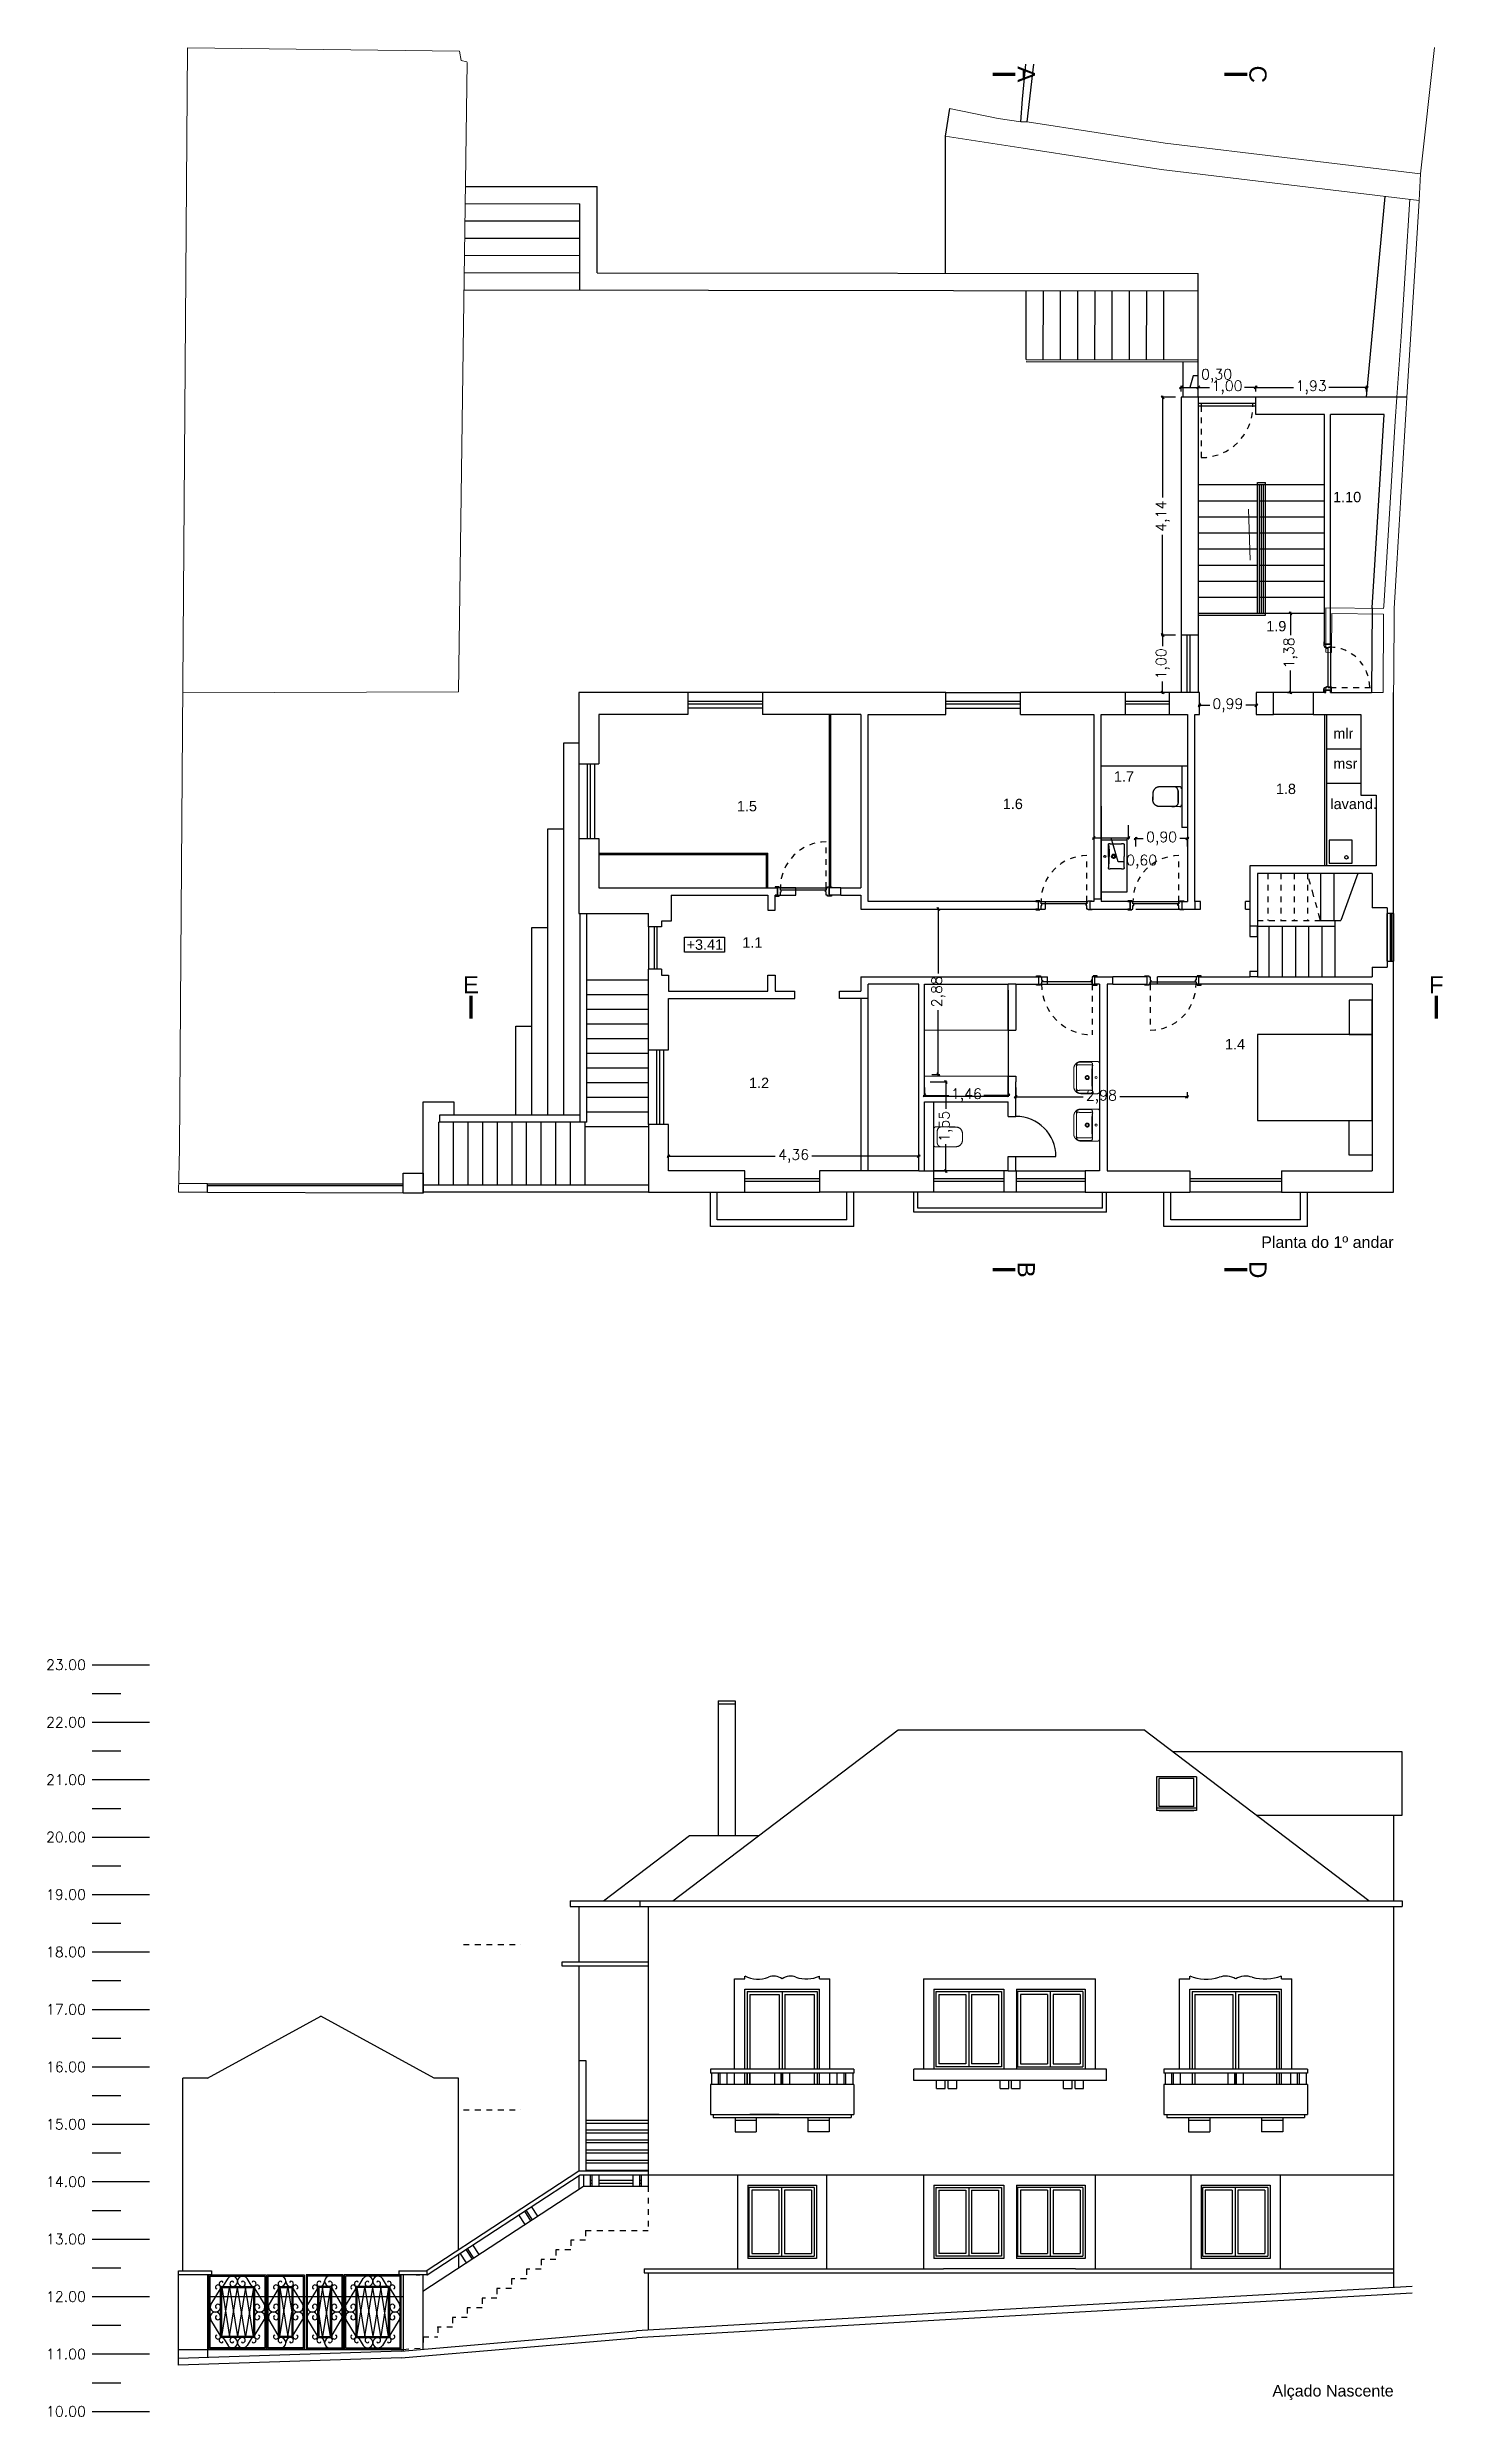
# Model space of a CAD drawing. Header units: millimetres. Extents: x 1778 to 2471, y 1406 to 1876.
# Drawn here: x 1825.37 to 1849.68, y 1600.31 to 1641.56 of the extents above; entities that cross this region are included whole.
import ezdxf
from ezdxf.enums import TextEntityAlignment as Align

# ---------------------------------------------------------------- set-up
doc = ezdxf.new("R2010")
doc.units = ezdxf.units.MM
for name, pattern in [('DASHDOT', [25.4, 12.7, -6.35, 0, -6.35]), ('DASHED', [19.05, 12.7, -6.35]), ('HIDDEN', [9.525, 6.35, -3.175])]:
    doc.linetypes.add(name, pattern=pattern)
for name, color, linetype in [('ARQ_CONSTRUIR_CORTE', 10, 'Continuous'), ('ARQ_CONSTRUIR_VISTA', 30, 'Continuous'), ('ARQ_CONTRUIR_VAOS', 40, 'Continuous'), ('ARQ_DEMOLIR_CORTE', 2, 'Continuous'), ('ARQ_EXISNTENTE_VISTA', 9, 'Continuous'), ('ARQ_EXISTENTE_CORTE', 6, 'Continuous'), ('ARQ_LINHA_CORTE', 4, 'Continuous'), ('ARQ_MOBILIARIO', 8, 'Continuous'), ('ARQ_TEXTO', 3, 'Continuous')]:
    doc.layers.add(name, color=color, linetype=linetype)
for name, color, linetype, lineweight in [('ARQ_COTAS', 5, 'Continuous', 0), ('ARQ_SANITAROS', 42, 'Continuous', 0), ('construcao', 6, 'Continuous', 0)]:
    doc.layers.add(name, color=color, linetype=linetype, lineweight=lineweight)
doc.styles.add('ROMA1_20', font='romans.shx', dxfattribs={"height": 0.18})
doc.styles.get("Standard").update_dxf_attribs({"font": 'arial.ttf'})
doc.dimstyles.new('1_100', dxfattribs={"dimscale": 0.5, "dimtxt": 0.1, "dimasz": 0.1, "dimexe": 0.05, "dimexo": 0.2, "dimgap": 0.09, "dimtad": 0, "dimzin": 0, "dimtxsty": 'ROMA1_20', "dimblk": 'OBLIQUE', "dimcen": 0.1, "dimdle": 0.05, "dimazin": 0, "dimtfac": 1, "dimtofl": 0, "dimtmove": 1, "dimatfit": 3, "dimldrblk": 'DOTSMALL', "dimfxl": 0.075, "dimtolj": 1, "dimtzin": 0, "dimarcsym": 0})

msp = doc.modelspace()

# ---------------------------------------------------------------- texts
at = {"layer": 'ARQ_CONSTRUIR_VISTA'}
for s, p in [('1.10', (1847.768, 1633.642)), ('1.9', (1846.603, 1631.393)), ('mlr', (1847.772, 1629.526)), ('msr', (1847.772, 1629.001)), ('1.7', (1843.949, 1628.775)), ('1.8', (1846.771, 1628.56)), ('1.5', (1837.382, 1628.259)), ('1.6', (1842.014, 1628.298)), ('lavand.', (1847.721, 1628.298)), ('1.1', (1837.478, 1625.886)), ('1.4', (1845.884, 1624.113)), ('1.2', (1837.594, 1623.44))]:
    msp.add_text(s, height=0.18, dxfattribs=at).set_placement(p)
at = {"layer": 'ARQ_LINHA_CORTE'}
for s, p in [('A', (1842.273, 1641.093)), ('C', (1846.309, 1641.093)), ('B', (1842.273, 1620.278)), ('D', (1846.309, 1620.278))]:
    msp.add_text(s, height=0.3, rotation=270, dxfattribs=at).set_placement(p, align=Align.CENTER)
for s, p in [('E', (1832.75, 1625.089)), ('F', (1849.565, 1625.089))]:
    msp.add_text(s, height=0.3, dxfattribs=at).set_placement(p, align=Align.CENTER)
at = {"layer": 'ARQ_TEXTO'}
msp.add_text('+3.41', height=0.18, dxfattribs=at).set_placement((1836.824, 1625.938), align=Align.MIDDLE_CENTER)
for s, p in [('Planta do 1º andar', (1848.823, 1620.658)), ('Alçado Nascente', (1848.823, 1600.658))]:
    msp.add_text(s, height=0.2, dxfattribs=at).set_placement(p, align=Align.RIGHT)
at = {"layer": 'ARQ_TEXTO', "style": 'ROMA1_20'}
for s, p in [('23.00', (1825.348, 1613.308)), ('22.00', (1825.348, 1612.308)), ('21.00', (1825.348, 1611.308)), ('20.00', (1825.348, 1610.308)), ('19.00', (1825.348, 1609.308)), ('18.00', (1825.348, 1608.308)), ('17.00', (1825.348, 1607.308)), ('16.00', (1825.348, 1606.308)), ('15.00', (1825.348, 1605.308)), ('14.00', (1825.348, 1604.308)), ('13.00', (1825.348, 1603.308)), ('12.00', (1825.348, 1602.308)), ('11.00', (1825.348, 1601.308)), ('10.00', (1825.348, 1600.308))]:
    msp.add_text(s, height=0.18, dxfattribs=at).set_placement(p)

# ---------------------------------------------------------------- blocks, each defined once
blk = doc.blocks.new('_Oblique')
at = {"color": 0, "linetype": 'ByBlock', "lineweight": -2}
blk.add_line((-0.5, -0.5), (0.5, 0.5), dxfattribs=at)
blk = doc.blocks.new('*D40')
at = {"layer": 'ARQ_COTAS', "color": 0, "lineweight": -2}
for p, q in [((1844.305, 1627.786), (1844.461, 1627.786)), ((1844.33, 1627.648), (1844.33, 1627.811)), ((1845.255, 1627.786), (1845.099, 1627.786)), ((1845.23, 1627.648), (1845.23, 1627.811))]:
    blk.add_line(p, q, dxfattribs=at)
at = {"layer": 'Defpoints', "color": 0}
for p in [(1844.33, 1627.786), (1844.33, 1627.548), (1845.23, 1627.548)]:
    blk.add_point(p, dxfattribs=at)
at = {"layer": 'ARQ_COTAS', "color": 0, "linetype": 'ByBlock', "lineweight": -2, "xscale": 0.05, "yscale": 0.05, "zscale": 0.05, "rotation": 180}
blk.add_blockref('_Oblique', (1844.33, 1627.786), dxfattribs=at)
at = {"layer": 'ARQ_COTAS', "color": 0, "linetype": 'ByBlock', "lineweight": -2, "xscale": 0.05, "yscale": 0.05, "zscale": 0.05}
blk.add_blockref('_Oblique', (1845.23, 1627.786), dxfattribs=at)
at = {"layer": 'ARQ_COTAS', "color": 0, "insert": (1844.78, 1627.786), "char_height": 0.18, "attachment_point": 5, "style": 'ROMA1_20'}
blk.add_mtext('\\A1;0,90', dxfattribs=at)
blk = doc.blocks.new('_DOTSMALL')
at = {"color": 0, "linetype": 'ByBlock', "const_width": 0.5}
blk.add_lwpolyline([(-0.0625, 0, 1), (0.0625, 0, 1)], format="xyb", close=True, dxfattribs=at)
blk = doc.blocks.new('*D41')
at = {"layer": 'ARQ_COTAS', "color": 0, "lineweight": -2}
for p, q in [((1843.6, 1628.118), (1843.6, 1627.771)), ((1844.2, 1628.018), (1844.2, 1627.771)), ((1843.575, 1627.796), (1844.225, 1627.796)), ((1844.024, 1627.382), (1843.9, 1627.796)), ((1844.114, 1627.382), (1844.024, 1627.382))]:
    blk.add_line(p, q, dxfattribs=at)
at = {"layer": 'Defpoints', "color": 0}
for p in [(1843.6, 1628.218), (1844.2, 1628.118), (1844.2, 1627.796)]:
    blk.add_point(p, dxfattribs=at)
at = {"layer": 'ARQ_COTAS', "color": 0, "linetype": 'ByBlock', "lineweight": -2, "xscale": 0.05, "yscale": 0.05, "zscale": 0.05, "rotation": 180}
blk.add_blockref('_Oblique', (1843.6, 1627.796), dxfattribs=at)
at = {"layer": 'ARQ_COTAS', "color": 0, "linetype": 'ByBlock', "lineweight": -2, "xscale": 0.05, "yscale": 0.05, "zscale": 0.05}
blk.add_blockref('_Oblique', (1844.2, 1627.796), dxfattribs=at)
at = {"layer": 'ARQ_COTAS', "color": 0, "insert": (1844.433, 1627.382), "char_height": 0.18, "attachment_point": 5, "style": 'ROMA1_20'}
blk.add_mtext('\\A1;0,60', dxfattribs=at)
blk = doc.blocks.new('*D42')
at = {"layer": 'ARQ_COTAS', "color": 0, "lineweight": -2}
for p, q in [((1842.11, 1625.148), (1842.11, 1623.288)), ((1840.625, 1623.313), (1841.074, 1623.313)), ((1840.65, 1623.448), (1840.65, 1623.288)), ((1842.135, 1623.313), (1841.686, 1623.313))]:
    blk.add_line(p, q, dxfattribs=at)
at = {"layer": 'Defpoints', "color": 0}
for p in [(1842.11, 1625.248), (1840.65, 1623.548), (1842.11, 1623.313)]:
    blk.add_point(p, dxfattribs=at)
at = {"layer": 'ARQ_COTAS', "color": 0, "linetype": 'ByBlock', "lineweight": -2, "xscale": 0.05, "yscale": 0.05, "zscale": 0.05, "rotation": 180}
blk.add_blockref('_Oblique', (1840.65, 1623.313), dxfattribs=at)
at = {"layer": 'ARQ_COTAS', "color": 0, "linetype": 'ByBlock', "lineweight": -2, "xscale": 0.05, "yscale": 0.05, "zscale": 0.05}
blk.add_blockref('_Oblique', (1842.11, 1623.313), dxfattribs=at)
at = {"layer": 'ARQ_COTAS', "color": 0, "insert": (1841.38, 1623.313), "char_height": 0.18, "attachment_point": 5, "style": 'ROMA1_20'}
blk.add_mtext('\\A1;1,46', dxfattribs=at)
blk = doc.blocks.new('*D43')
at = {"layer": 'ARQ_COTAS', "color": 0, "lineweight": -2}
for p, q in [((1842.24, 1623.448), (1842.24, 1623.263)), ((1845.223, 1623.371), (1845.223, 1623.263)), ((1842.215, 1623.288), (1843.412, 1623.288)), ((1845.248, 1623.288), (1844.051, 1623.288))]:
    blk.add_line(p, q, dxfattribs=at)
at = {"layer": 'Defpoints', "color": 0}
for p in [(1842.24, 1623.548), (1845.223, 1623.471), (1845.223, 1623.288)]:
    blk.add_point(p, dxfattribs=at)
at = {"layer": 'ARQ_COTAS', "color": 0, "linetype": 'ByBlock', "lineweight": -2, "xscale": 0.05, "yscale": 0.05, "zscale": 0.05, "rotation": 180}
blk.add_blockref('_Oblique', (1842.24, 1623.288), dxfattribs=at)
at = {"layer": 'ARQ_COTAS', "color": 0, "linetype": 'ByBlock', "lineweight": -2, "xscale": 0.05, "yscale": 0.05, "zscale": 0.05}
blk.add_blockref('_Oblique', (1845.223, 1623.288), dxfattribs=at)
at = {"layer": 'ARQ_COTAS', "color": 0, "insert": (1843.732, 1623.288), "char_height": 0.18, "attachment_point": 5, "style": 'ROMA1_20'}
blk.add_mtext('\\A1;2,98', dxfattribs=at)
blk = doc.blocks.new('*D44')
at = {"layer": 'ARQ_COTAS', "color": 0, "lineweight": -2}
for p, q in [((1840.78, 1626.558), (1840.916, 1626.558)), ((1840.891, 1626.583), (1840.891, 1625.437)), ((1840.891, 1623.653), (1840.891, 1624.798)), ((1840.78, 1623.678), (1840.916, 1623.678))]:
    blk.add_line(p, q, dxfattribs=at)
at = {"layer": 'Defpoints', "color": 0}
for p in [(1840.68, 1626.558), (1840.68, 1623.678), (1840.891, 1623.678)]:
    blk.add_point(p, dxfattribs=at)
at = {"layer": 'ARQ_COTAS', "color": 0, "linetype": 'ByBlock', "lineweight": -2, "xscale": 0.05, "yscale": 0.05, "zscale": 0.05}
for p, rotation in [((1840.891, 1626.558), 90), ((1840.891, 1623.678), 270)]:
    blk.add_blockref('_Oblique', p, dxfattribs=dict(at, rotation=rotation))
at = {"layer": 'ARQ_COTAS', "color": 0, "insert": (1840.891, 1625.118), "char_height": 0.18, "attachment_point": 5, "rotation": 90, "style": 'ROMA1_20'}
blk.add_mtext('\\A1;2,88', dxfattribs=at)
blk = doc.blocks.new('*D45')
at = {"layer": 'ARQ_COTAS', "color": 0, "lineweight": -2}
for p, q in [((1840.75, 1623.548), (1841.046, 1623.548)), ((1841.021, 1623.573), (1841.021, 1623.079)), ((1841.021, 1621.973), (1841.021, 1622.466)), ((1840.75, 1621.998), (1841.046, 1621.998))]:
    blk.add_line(p, q, dxfattribs=at)
at = {"layer": 'Defpoints', "color": 0}
for p in [(1840.65, 1623.548), (1840.65, 1621.998), (1841.021, 1621.998)]:
    blk.add_point(p, dxfattribs=at)
at = {"layer": 'ARQ_COTAS', "color": 0, "linetype": 'ByBlock', "lineweight": -2, "xscale": 0.05, "yscale": 0.05, "zscale": 0.05}
for p, rotation in [((1841.021, 1623.548), 90), ((1841.021, 1621.998), 270)]:
    blk.add_blockref('_Oblique', p, dxfattribs=dict(at, rotation=rotation))
at = {"layer": 'ARQ_COTAS', "color": 0, "insert": (1841.021, 1622.773), "char_height": 0.18, "attachment_point": 5, "rotation": 90, "style": 'ROMA1_20'}
blk.add_mtext('\\A1;1,55', dxfattribs=at)
blk = doc.blocks.new('*D46')
at = {"layer": 'ARQ_COTAS', "color": 0, "lineweight": -2}
for p, q in [((1836.165, 1622.254), (1838.051, 1622.254)), ((1836.19, 1622.098), (1836.19, 1622.279)), ((1840.575, 1622.254), (1838.689, 1622.254)), ((1840.55, 1622.098), (1840.55, 1622.279))]:
    blk.add_line(p, q, dxfattribs=at)
at = {"layer": 'Defpoints', "color": 0}
for p in [(1840.55, 1622.254), (1836.19, 1621.998), (1840.55, 1621.998)]:
    blk.add_point(p, dxfattribs=at)
at = {"layer": 'ARQ_COTAS', "color": 0, "linetype": 'ByBlock', "lineweight": -2, "xscale": 0.05, "yscale": 0.05, "zscale": 0.05, "rotation": 180}
blk.add_blockref('_Oblique', (1836.19, 1622.254), dxfattribs=at)
at = {"layer": 'ARQ_COTAS', "color": 0, "linetype": 'ByBlock', "lineweight": -2, "xscale": 0.05, "yscale": 0.05, "zscale": 0.05}
blk.add_blockref('_Oblique', (1840.55, 1622.254), dxfattribs=at)
at = {"layer": 'ARQ_COTAS', "color": 0, "insert": (1838.37, 1622.254), "char_height": 0.18, "attachment_point": 5, "style": 'ROMA1_20'}
blk.add_mtext('\\A1;4,36', dxfattribs=at)
blk = doc.blocks.new('*D100')
at = {"layer": 'ARQ_COTAS', "color": 0, "lineweight": -2}
for p, q in [((1846.97, 1631.708), (1847, 1631.708)), ((1847.025, 1631.733), (1847.025, 1631.324)), ((1846.975, 1630.328), (1847, 1630.328)), ((1847.025, 1630.303), (1847.025, 1630.711))]:
    blk.add_line(p, q, dxfattribs=at)
at = {"layer": 'Defpoints', "color": 0}
for p in [(1847.07, 1631.708), (1847.025, 1630.328), (1847.075, 1630.328)]:
    blk.add_point(p, dxfattribs=at)
at = {"layer": 'ARQ_COTAS', "color": 0, "linetype": 'ByBlock', "lineweight": -2, "xscale": 0.05, "yscale": 0.05, "zscale": 0.05}
for p, rotation in [((1847.025, 1631.708), 90), ((1847.025, 1630.328), 270)]:
    blk.add_blockref('_Oblique', p, dxfattribs=dict(at, rotation=rotation))
at = {"layer": 'ARQ_COTAS', "color": 0, "insert": (1847.025, 1631.018), "char_height": 0.18, "attachment_point": 5, "rotation": 90, "style": 'ROMA1_20'}
blk.add_mtext('\\A1;1,38', dxfattribs=at)
blk = doc.blocks.new('*D101')
at = {"layer": 'ARQ_COTAS', "color": 0, "lineweight": -2}
for p, q in [((1845.415, 1630.106), (1845.62, 1630.106)), ((1845.44, 1630.148), (1845.44, 1630.081)), ((1846.455, 1630.106), (1846.25, 1630.106)), ((1846.43, 1630.148), (1846.43, 1630.081))]:
    blk.add_line(p, q, dxfattribs=at)
at = {"layer": 'Defpoints', "color": 0}
for p in [(1845.44, 1630.248), (1845.44, 1630.106), (1846.43, 1630.248)]:
    blk.add_point(p, dxfattribs=at)
at = {"layer": 'ARQ_COTAS', "color": 0, "linetype": 'ByBlock', "lineweight": -2, "xscale": 0.05, "yscale": 0.05, "zscale": 0.05, "rotation": 180}
blk.add_blockref('_Oblique', (1845.44, 1630.106), dxfattribs=at)
at = {"layer": 'ARQ_COTAS', "color": 0, "linetype": 'ByBlock', "lineweight": -2, "xscale": 0.05, "yscale": 0.05, "zscale": 0.05}
blk.add_blockref('_Oblique', (1846.43, 1630.106), dxfattribs=at)
at = {"layer": 'ARQ_COTAS', "color": 0, "insert": (1845.935, 1630.106), "char_height": 0.18, "attachment_point": 5, "style": 'ROMA1_20'}
blk.add_mtext('\\A1;0,99', dxfattribs=at)
blk = doc.blocks.new('*D269')
at = {"layer": 'ARQ_COTAS', "color": 0, "lineweight": -2}
for p, q in [((1845.33, 1635.841), (1845.27, 1635.641)), ((1845.42, 1635.841), (1845.33, 1635.841)), ((1845.095, 1635.641), (1845.445, 1635.641)), ((1845.12, 1635.568), (1845.12, 1635.666)), ((1845.42, 1635.568), (1845.42, 1635.666))]:
    blk.add_line(p, q, dxfattribs=at)
at = {"layer": 'Defpoints', "color": 0}
for p in [(1845.12, 1635.468), (1845.42, 1635.641), (1845.42, 1635.468)]:
    blk.add_point(p, dxfattribs=at)
at = {"layer": 'ARQ_COTAS', "color": 0, "linetype": 'ByBlock', "lineweight": -2, "xscale": 0.05, "yscale": 0.05, "zscale": 0.05, "rotation": 180}
blk.add_blockref('_Oblique', (1845.12, 1635.641), dxfattribs=at)
at = {"layer": 'ARQ_COTAS', "color": 0, "linetype": 'ByBlock', "lineweight": -2, "xscale": 0.05, "yscale": 0.05, "zscale": 0.05}
blk.add_blockref('_Oblique', (1845.42, 1635.641), dxfattribs=at)
at = {"layer": 'ARQ_COTAS', "color": 0, "insert": (1845.739, 1635.841), "char_height": 0.18, "attachment_point": 5, "style": 'ROMA1_20'}
blk.add_mtext('\\A1;0,30', dxfattribs=at)
blk = doc.blocks.new('*D270')
at = {"layer": 'ARQ_COTAS', "color": 0, "lineweight": -2}
for p, q in [((1845.395, 1635.641), (1845.614, 1635.641)), ((1845.42, 1635.568), (1845.42, 1635.666)), ((1846.445, 1635.641), (1846.226, 1635.641)), ((1846.42, 1635.568), (1846.42, 1635.666))]:
    blk.add_line(p, q, dxfattribs=at)
at = {"layer": 'Defpoints', "color": 0}
for p in [(1845.42, 1635.468), (1846.42, 1635.641), (1846.42, 1635.468)]:
    blk.add_point(p, dxfattribs=at)
at = {"layer": 'ARQ_COTAS', "color": 0, "linetype": 'ByBlock', "lineweight": -2, "xscale": 0.05, "yscale": 0.05, "zscale": 0.05, "rotation": 180}
blk.add_blockref('_Oblique', (1845.42, 1635.641), dxfattribs=at)
at = {"layer": 'ARQ_COTAS', "color": 0, "linetype": 'ByBlock', "lineweight": -2, "xscale": 0.05, "yscale": 0.05, "zscale": 0.05}
blk.add_blockref('_Oblique', (1846.42, 1635.641), dxfattribs=at)
at = {"layer": 'ARQ_COTAS', "color": 0, "insert": (1845.92, 1635.641), "char_height": 0.18, "attachment_point": 5, "style": 'ROMA1_20'}
blk.add_mtext('\\A1;1,00', dxfattribs=at)
blk = doc.blocks.new('*D271')
at = {"layer": 'ARQ_COTAS', "color": 0, "lineweight": -2}
for p, q in [((1845.02, 1631.328), (1844.773, 1631.328)), ((1844.798, 1631.353), (1844.798, 1631.134)), ((1845.02, 1630.328), (1844.773, 1630.328)), ((1844.798, 1630.303), (1844.798, 1630.521))]:
    blk.add_line(p, q, dxfattribs=at)
at = {"layer": 'Defpoints', "color": 0}
for p in [(1845.12, 1631.328), (1844.798, 1630.328), (1845.12, 1630.328)]:
    blk.add_point(p, dxfattribs=at)
at = {"layer": 'ARQ_COTAS', "color": 0, "linetype": 'ByBlock', "lineweight": -2, "xscale": 0.05, "yscale": 0.05, "zscale": 0.05}
for p, rotation in [((1844.798, 1631.328), 90), ((1844.798, 1630.328), 270)]:
    blk.add_blockref('_Oblique', p, dxfattribs=dict(at, rotation=rotation))
at = {"layer": 'ARQ_COTAS', "color": 0, "insert": (1844.798, 1630.828), "char_height": 0.18, "attachment_point": 5, "rotation": 90, "style": 'ROMA1_20'}
blk.add_mtext('\\A1;1,00', dxfattribs=at)
blk = doc.blocks.new('*D272')
at = {"layer": 'ARQ_COTAS', "color": 0, "lineweight": -2}
for p, q in [((1846.395, 1635.641), (1847.08, 1635.641)), ((1846.42, 1635.568), (1846.42, 1635.666)), ((1848.377, 1635.641), (1847.693, 1635.641)), ((1848.352, 1635.568), (1848.352, 1635.666))]:
    blk.add_line(p, q, dxfattribs=at)
at = {"layer": 'Defpoints', "color": 0}
for p in [(1846.42, 1635.468), (1848.352, 1635.641), (1848.352, 1635.468)]:
    blk.add_point(p, dxfattribs=at)
at = {"layer": 'ARQ_COTAS', "color": 0, "linetype": 'ByBlock', "lineweight": -2, "xscale": 0.05, "yscale": 0.05, "zscale": 0.05, "rotation": 180}
blk.add_blockref('_Oblique', (1846.42, 1635.641), dxfattribs=at)
at = {"layer": 'ARQ_COTAS', "color": 0, "linetype": 'ByBlock', "lineweight": -2, "xscale": 0.05, "yscale": 0.05, "zscale": 0.05}
blk.add_blockref('_Oblique', (1848.352, 1635.641), dxfattribs=at)
at = {"layer": 'ARQ_COTAS', "color": 0, "insert": (1847.386, 1635.641), "char_height": 0.18, "attachment_point": 5, "style": 'ROMA1_20'}
blk.add_mtext('\\A1;1,93', dxfattribs=at)
blk = doc.blocks.new('*D273')
at = {"layer": 'ARQ_COTAS', "color": 0, "lineweight": -2}
for p, q in [((1845.02, 1635.468), (1844.773, 1635.468)), ((1844.798, 1635.493), (1844.798, 1633.721)), ((1844.798, 1631.303), (1844.798, 1633.074)), ((1845.02, 1631.328), (1844.773, 1631.328))]:
    blk.add_line(p, q, dxfattribs=at)
at = {"layer": 'Defpoints', "color": 0}
for p in [(1845.12, 1635.468), (1844.798, 1631.328), (1845.12, 1631.328)]:
    blk.add_point(p, dxfattribs=at)
at = {"layer": 'ARQ_COTAS', "color": 0, "linetype": 'ByBlock', "lineweight": -2, "xscale": 0.05, "yscale": 0.05, "zscale": 0.05}
for p, rotation in [((1844.798, 1635.468), 90), ((1844.798, 1631.328), 270)]:
    blk.add_blockref('_Oblique', p, dxfattribs=dict(at, rotation=rotation))
at = {"layer": 'ARQ_COTAS', "color": 0, "insert": (1844.798, 1633.398), "char_height": 0.18, "attachment_point": 5, "rotation": 90, "style": 'ROMA1_20'}
blk.add_mtext('\\A1;4,14', dxfattribs=at)

# ---------------------------------------------------------------- dimensions: what is measured, and where the dimension line sits
at = {"layer": 'ARQ_COTAS'}
for base, p1, p2, picture, middle in [((1845.42, 1635.641), (1845.12, 1635.468), (1845.42, 1635.468), '*D269', (1845.465, 1635.841)), ((1846.42, 1635.641), (1845.42, 1635.468), (1846.42, 1635.468), '*D270', (1845.92, 1635.641)), ((1845.44, 1630.106), (1846.43, 1630.248), (1845.44, 1630.248), '*D101', (1845.935, 1630.106)), ((1844.2, 1627.796), (1843.6, 1628.218), (1844.2, 1628.118), '*D41', (1844.159, 1627.382)), ((1844.33, 1627.786), (1845.23, 1627.548), (1844.33, 1627.548), '*D40', (1844.78, 1627.786)), ((1842.11, 1623.313), (1840.65, 1623.548), (1842.11, 1625.248), '*D42', (1841.38, 1623.313)), ((1845.223, 1623.288), (1842.24, 1623.548), (1845.223, 1623.471), '*D43', (1843.732, 1623.288)), ((1840.55, 1622.254), (1836.19, 1621.998), (1840.55, 1621.998), '*D46', (1838.37, 1622.254))]:
    dim = msp.add_linear_dim(base=base, p1=p1, p2=p2, dimstyle='1_100', dxfattribs=at)
    dim.commit()
    dim.dimension.update_dxf_attribs({"geometry": picture, "text_midpoint": middle})
dim = msp.add_linear_dim(base=(1848.352, 1635.641), p1=(1846.42, 1635.468), p2=(1848.352, 1635.468), dimstyle='1_100', override={"dimtxsty": 'ROMA1_20', "dimldrblk": 'DOTSMALL'}, dxfattribs=at)
dim.commit()
dim.dimension.update_dxf_attribs({"geometry": '*D272', "text_midpoint": (1847.386, 1635.641)})
for base, p1, p2, picture, middle in [((1844.798, 1631.328), (1845.12, 1635.468), (1845.12, 1631.328), '*D273', (1844.798, 1633.398)), ((1847.025, 1630.328), (1847.07, 1631.708), (1847.075, 1630.328), '*D100', (1847.025, 1631.018)), ((1844.798, 1630.328), (1845.12, 1631.328), (1845.12, 1630.328), '*D271', (1844.798, 1630.828)), ((1840.891, 1623.678), (1840.68, 1626.558), (1840.68, 1623.678), '*D44', (1840.891, 1625.118)), ((1841.021, 1621.998), (1840.65, 1623.548), (1840.65, 1621.998), '*D45', (1841.021, 1622.773))]:
    dim = msp.add_linear_dim(base=base, p1=p1, p2=p2, angle=90, dimstyle='1_100', dxfattribs=at)
    dim.commit()
    dim.dimension.update_dxf_attribs({"geometry": picture, "text_midpoint": middle})

# ---------------------------------------------------------------- linework, layer by layer
at = {"layer": 'ARQ_CONSTRUIR_CORTE'}
for p, q in [((1841.088, 1640.499), (1841.013, 1640.014)), ((1845.42, 1635.468), (1845.12, 1635.468)), ((1845.12, 1635.468), (1845.12, 1631.328)), ((1845.42, 1635.468), (1845.42, 1631.328)), ((1849.054, 1635.468), (1846.42, 1635.468)), ((1846.42, 1635.168), (1846.42, 1635.468)), ((1847.62, 1635.168), (1846.42, 1635.168)), ((1847.62, 1633.308), (1847.62, 1635.168)), ((1848.657, 1635.168), (1847.72, 1635.168)), ((1847.72, 1631.168), (1847.72, 1635.168)), ((1848.446, 1631.803), (1848.657, 1635.168)), ((1847.62, 1631.168), (1847.62, 1633.308)), ((1848.446, 1631.803), (1848.437, 1630.328)), ((1845.42, 1631.328), (1845.12, 1631.328)), ((1847.62, 1631.168), (1847.72, 1631.168)), ((1845.42, 1630.328), (1845.12, 1630.328)), ((1847.42, 1630.328), (1846.73, 1630.328)), ((1847.62, 1630.328), (1847.62, 1630.368)), ((1847.62, 1630.368), (1847.72, 1630.368)), ((1847.72, 1630.368), (1847.72, 1630.328)), ((1847.72, 1630.328), (1847.74, 1630.328)), ((1847.42, 1629.948), (1846.73, 1629.948)), ((1838.09, 1626.798), (1838.09, 1626.928)), ((1838.99, 1626.798), (1838.99, 1626.928)), ((1839.19, 1626.928), (1838.99, 1626.928)), ((1838.99, 1626.798), (1838.99, 1626.928)), ((1839.19, 1626.798), (1838.99, 1626.798)), ((1842.63, 1626.688), (1842.63, 1626.558)), ((1843.6, 1626.738), (1843.73, 1626.738)), ((1843.6, 1626.738), (1843.6, 1626.688)), ((1844.23, 1626.558), (1844.23, 1626.688)), ((1845.13, 1626.688), (1845.13, 1626.558)), ((1845.13, 1626.688), (1845.23, 1626.688)), ((1845.13, 1626.688), (1845.13, 1626.558)), ((1845.36, 1626.688), (1845.36, 1626.558)), ((1846.32, 1626.688), (1846.32, 1626.558)), ((1845.13, 1626.558), (1845.23, 1626.558)), ((1846.45, 1626.258), (1846.32, 1626.258)), ((1842.64, 1625.248), (1842.64, 1625.378)), ((1844.53, 1625.378), (1843.93, 1625.378)), ((1844.53, 1625.248), (1844.53, 1625.378)), ((1845.43, 1625.248), (1845.43, 1625.378)), ((1846.45, 1625.378), (1846.32, 1625.378)), ((1839.67, 1624.998), (1839.54, 1624.998)), ((1840.55, 1621.998), (1840.55, 1625.248)), ((1840.65, 1623.298), (1840.65, 1625.248)), ((1842.11, 1624.448), (1842.11, 1625.248)), ((1842.24, 1625.248), (1842.24, 1624.448)), ((1843.93, 1625.248), (1844.53, 1625.248)), ((1842.11, 1624.448), (1842.24, 1624.448)), ((1842.11, 1623.298), (1842.11, 1623.648)), ((1842.11, 1623.648), (1842.24, 1623.648)), ((1842.24, 1623.648), (1842.24, 1623.548)), ((1842.24, 1622.948), (1842.24, 1623.548)), ((1840.65, 1623.298), (1842.11, 1623.298)), ((1840.65, 1621.998), (1840.65, 1623.198)), ((1840.65, 1623.198), (1842.11, 1623.198)), ((1842.11, 1622.948), (1842.11, 1623.198)), ((1842.11, 1622.948), (1842.24, 1622.948)), ((1842.11, 1621.998), (1842.11, 1622.248)), ((1842.11, 1622.248), (1842.24, 1622.248)), ((1842.24, 1621.998), (1842.24, 1622.248)), ((1839.67, 1621.998), (1839.54, 1621.998))]:
    msp.add_line(p, q, dxfattribs=at)
at = {"layer": 'ARQ_CONSTRUIR_VISTA'}
for p, q in [((1831.117, 1641.515), (1831.117, 1641.515)), ((1841.013, 1640.014), (1841.01, 1637.629)), ((1832.652, 1639.141), (1834.949, 1639.138)), ((1834.947, 1637.638), (1834.949, 1639.138)), ((1832.648, 1638.841), (1834.649, 1638.838)), ((1834.647, 1637.338), (1834.649, 1638.838)), ((1832.64, 1638.241), (1834.648, 1638.238)), ((1832.644, 1638.541), (1834.649, 1638.538)), ((1832.636, 1637.941), (1834.648, 1637.938)), ((1832.628, 1637.341), (1845.42, 1637.322)), ((1832.632, 1637.641), (1834.647, 1637.638)), ((1834.947, 1637.638), (1845.42, 1637.622)), ((1845.42, 1635.468), (1845.42, 1637.622)), ((1842.42, 1636.126), (1842.422, 1637.326)), ((1842.72, 1636.126), (1842.722, 1637.326)), ((1843.02, 1636.126), (1843.022, 1637.326)), ((1843.32, 1636.125), (1843.322, 1637.325)), ((1843.62, 1636.125), (1843.622, 1637.325)), ((1843.92, 1636.124), (1843.922, 1637.324)), ((1844.22, 1636.124), (1844.222, 1637.324)), ((1844.52, 1636.123), (1844.522, 1637.323)), ((1844.82, 1636.123), (1844.822, 1637.323)), ((1842.42, 1636.126), (1845.42, 1636.122)), ((1842.42, 1636.091), (1845.42, 1636.087)), ((1845.155, 1635.468), (1845.155, 1636.087)), ((1846.42, 1635.468), (1845.42, 1635.468)), ((1845.42, 1633.948), (1846.52, 1633.948)), ((1845.42, 1633.668), (1846.45, 1633.668)), ((1846.45, 1631.708), (1846.45, 1633.983)), ((1846.45, 1633.983), (1846.59, 1633.983)), ((1846.485, 1631.708), (1846.485, 1633.948)), ((1846.485, 1633.668), (1846.52, 1633.668)), ((1846.52, 1631.708), (1846.52, 1633.948)), ((1846.52, 1633.948), (1847.62, 1633.948)), ((1846.52, 1633.668), (1847.62, 1633.668)), ((1846.555, 1631.708), (1846.555, 1633.948)), ((1846.59, 1631.673), (1846.59, 1633.983)), ((1845.42, 1633.388), (1846.45, 1633.388)), ((1846.485, 1633.388), (1846.52, 1633.388)), ((1846.52, 1633.388), (1847.62, 1633.388)), ((1845.42, 1633.108), (1846.45, 1633.108)), ((1845.42, 1632.828), (1846.45, 1632.828)), ((1846.485, 1633.108), (1846.52, 1633.108)), ((1846.485, 1632.828), (1846.52, 1632.828)), ((1846.52, 1633.108), (1847.62, 1633.108)), ((1846.52, 1632.828), (1847.62, 1632.828)), ((1845.42, 1632.548), (1846.45, 1632.548)), ((1846.485, 1632.548), (1846.52, 1632.548)), ((1846.52, 1632.548), (1847.62, 1632.548)), ((1845.42, 1632.268), (1846.45, 1632.268)), ((1845.42, 1631.988), (1846.45, 1631.988)), ((1846.485, 1632.268), (1846.52, 1632.268)), ((1846.485, 1631.988), (1846.52, 1631.988)), ((1846.52, 1632.268), (1847.62, 1632.268)), ((1846.52, 1631.988), (1847.62, 1631.988)), ((1845.42, 1631.708), (1847.62, 1631.708)), ((1845.42, 1631.673), (1846.59, 1631.673)), ((1845.12, 1631.328), (1845.12, 1630.328)), ((1845.42, 1631.328), (1845.42, 1630.328)), ((1847.62, 1629.948), (1847.62, 1627.308)), ((1847.65, 1629.948), (1847.65, 1628.748)), ((1834.37, 1622.968), (1834.37, 1629.453)), ((1834.37, 1629.453), (1834.63, 1629.453)), ((1847.65, 1629.348), (1848.25, 1629.348)), ((1845.13, 1629.048), (1843.73, 1629.048)), ((1845.23, 1629.048), (1845.13, 1629.048)), ((1845.13, 1629.048), (1845.13, 1627.979)), ((1847.65, 1628.748), (1848.25, 1628.748)), ((1847.65, 1628.748), (1847.65, 1627.308)), ((1844.628, 1628.571), (1844.628, 1628.456)), ((1845.067, 1628.617), (1845.067, 1628.617)), ((1845.067, 1628.617), (1845.067, 1628.617)), ((1845.067, 1628.616), (1845.067, 1628.616)), ((1845.067, 1628.616), (1845.067, 1628.616)), ((1845.067, 1628.615), (1845.068, 1628.615)), ((1845.068, 1628.599), (1845.067, 1628.599)), ((1845.068, 1628.429), (1845.067, 1628.429)), ((1845.067, 1628.412), (1845.068, 1628.412)), ((1845.067, 1628.411), (1845.067, 1628.411)), ((1845.067, 1628.411), (1845.067, 1628.411)), ((1845.067, 1628.41), (1845.067, 1628.41)), ((1845.067, 1628.41), (1845.067, 1628.41)), ((1845.069, 1628.6), (1845.069, 1628.613)), ((1845.069, 1628.414), (1845.069, 1628.427)), ((1845.13, 1628.653), (1845.13, 1628.374)), ((1834.09, 1622.968), (1834.09, 1627.955)), ((1834.09, 1627.955), (1834.37, 1627.955)), ((1845.23, 1627.979), (1845.13, 1627.979)), ((1833.81, 1622.968), (1833.81, 1626.238)), ((1833.81, 1626.238), (1834.09, 1626.238)), ((1846.45, 1626.078), (1846.45, 1626.258)), ((1846.45, 1625.478), (1846.45, 1625.378)), ((1833.53, 1622.968), (1833.53, 1624.521)), ((1833.53, 1624.521), (1833.81, 1624.521)), ((1842.24, 1622.248), (1842.94, 1622.248)), ((1837.055, 1612.769), (1837.355, 1612.769)), ((1837.055, 1612.769), (1837.055, 1610.428)), ((1837.055, 1612.719), (1837.355, 1612.719)), ((1837.355, 1612.769), (1837.355, 1610.428)), ((1845.39, 1611.447), (1844.69, 1611.447)), ((1844.69, 1611.447), (1844.69, 1610.863)), ((1844.74, 1610.933), (1844.74, 1611.417)), ((1845.34, 1611.417), (1844.74, 1611.417)), ((1845.34, 1610.933), (1845.34, 1611.417)), ((1845.39, 1611.447), (1845.39, 1610.863)), ((1845.34, 1610.933), (1844.74, 1610.933)), ((1845.39, 1610.902), (1844.69, 1610.902)), ((1845.39, 1610.863), (1844.69, 1610.863)), ((1844.74, 1610.853), (1844.74, 1610.863)), ((1845.34, 1610.853), (1844.74, 1610.853)), ((1845.34, 1610.853), (1845.34, 1610.863)), ((1848.82, 1610.779), (1848.82, 1609.289)), ((1837.39, 1604.519), (1837.39, 1602.879)), ((1838.95, 1602.879), (1838.95, 1604.519)), ((1840.63, 1604.519), (1840.63, 1602.879)), ((1843.63, 1602.879), (1843.63, 1604.519)), ((1845.29, 1604.519), (1845.29, 1602.879)), ((1846.85, 1602.879), (1846.85, 1604.519)), ((1840.76, 1602.809), (1843.5, 1602.809)), ((1843.28, 1602.879), (1840.98, 1602.879))]:
    msp.add_line(p, q, dxfattribs=at)
at = {"layer": 'ARQ_CONSTRUIR_VISTA', "flags": 128}
for points in [[(1844.628, 1628.571), (1844.628, 1628.548), (1844.628, 1628.531), (1844.628, 1628.525), (1844.628, 1628.514)], [(1844.628, 1628.456), (1844.628, 1628.479), (1844.628, 1628.496), (1844.628, 1628.502), (1844.628, 1628.514)], [(1843.861, 1627.475), (1843.861, 1627.473), (1843.861, 1627.471), (1843.861, 1627.469), (1843.86, 1627.467), (1843.86, 1627.465), (1843.86, 1627.464), (1843.86, 1627.463), (1843.859, 1627.462), (1843.859, 1627.462), (1843.859, 1627.462), (1843.858, 1627.462), (1843.858, 1627.463), (1843.858, 1627.464), (1843.858, 1627.465), (1843.857, 1627.467), (1843.857, 1627.469), (1843.857, 1627.471), (1843.857, 1627.473), (1843.857, 1627.475), (1843.857, 1627.477), (1843.857, 1627.48), (1843.857, 1627.482), (1843.857, 1627.484), (1843.858, 1627.485), (1843.858, 1627.487), (1843.858, 1627.488), (1843.858, 1627.488), (1843.859, 1627.489), (1843.859, 1627.489), (1843.859, 1627.488), (1843.86, 1627.488), (1843.86, 1627.487), (1843.86, 1627.485), (1843.86, 1627.484), (1843.861, 1627.482), (1843.861, 1627.48), (1843.861, 1627.477), (1843.861, 1627.475)]]:
    msp.add_lwpolyline(points, dxfattribs=at)
at = {"layer": 'ARQ_CONSTRUIR_VISTA'}
for points in [[(1844.18, 1627.757), (1843.73, 1627.757), (1843.73, 1626.857), (1844.18, 1626.857)], [(1847.7, 1627.358), (1848.1, 1627.358), (1848.1, 1627.758), (1847.7, 1627.758)]]:
    msp.add_lwpolyline(points, close=True, dxfattribs=at)
for centre, radius in [((1843.793, 1627.475), 0.0175), ((1843.945, 1627.475), 0.023), ((1843.945, 1627.475), 0.023), ((1848, 1627.458), 0.03)]:
    msp.add_circle(centre, radius, dxfattribs=at)
for centre, radius, start, end in [((1845.096, 1628.653), 0.0336, 0.0041, 49.2085), ((1845.052, 1628.591), 0.0181, 324.1336, 25.6675), ((1845.052, 1628.436), 0.0181, 334.3325, 36.1306), ((1845.068, 1628.613), 0.0017, 0, 90), ((1845.068, 1628.6), 0.0017, 270, 0), ((1845.068, 1628.427), 0.0017, 0, 90), ((1845.068, 1628.414), 0.0017, 270, 0), ((1845.096, 1628.374), 0.0336, 310.8143, 359.9974), ((1842.24, 1622.248), 0.7, 0, 90)]:
    msp.add_arc(centre, radius, start, end, dxfattribs=at)
for points, knots in [([(1844.74, 1628.685), (1844.738, 1628.684), (1844.732, 1628.684), (1844.723, 1628.683), (1844.714, 1628.681), (1844.703, 1628.677), (1844.694, 1628.673), (1844.685, 1628.669), (1844.677, 1628.663), (1844.669, 1628.657), (1844.662, 1628.651), (1844.655, 1628.643), (1844.649, 1628.636), (1844.644, 1628.627), (1844.639, 1628.619), (1844.636, 1628.61), (1844.633, 1628.6), (1844.63, 1628.591), (1844.629, 1628.581), (1844.629, 1628.575), (1844.628, 1628.571)], [0, 0, 0, 0, 0.045687, 0.091373, 0.15284, 0.214444, 0.275914, 0.33116, 0.3866, 0.442041, 0.497288, 0.5529, 0.608712, 0.664523, 0.720132, 0.77556, 0.831189, 0.886816, 0.94224, 1, 1, 1, 1]), ([(1844.741, 1628.685), (1844.738, 1628.685), (1844.73, 1628.685), (1844.719, 1628.683), (1844.71, 1628.68), (1844.7, 1628.677), (1844.692, 1628.673), (1844.683, 1628.668), (1844.675, 1628.663), (1844.667, 1628.657), (1844.66, 1628.65), (1844.654, 1628.643), (1844.648, 1628.635), (1844.643, 1628.627), (1844.639, 1628.618), (1844.636, 1628.611), (1844.634, 1628.605), (1844.632, 1628.599), (1844.63, 1628.592), (1844.629, 1628.582), (1844.629, 1628.575), (1844.628, 1628.571)], [0, 0, 0, 0, 0.063756, 0.128149, 0.181914, 0.23568, 0.291017, 0.346353, 0.400105, 0.453858, 0.50917, 0.564483, 0.618166, 0.671849, 0.727087, 0.782325, 0.80112, 0.838722, 0.876453, 0.937942, 1, 1, 1, 1]), ([(1845.096, 1628.687), (1845.036, 1628.686), (1844.977, 1628.686), (1844.903, 1628.686), (1844.888, 1628.685), (1844.866, 1628.685), (1844.859, 1628.685), (1844.844, 1628.685), (1844.837, 1628.685), (1844.814, 1628.685), (1844.799, 1628.685), (1844.777, 1628.685), (1844.77, 1628.685), (1844.759, 1628.685), (1844.755, 1628.685), (1844.749, 1628.685), (1844.748, 1628.685), (1844.745, 1628.685), (1844.744, 1628.685), (1844.742, 1628.685), (1844.741, 1628.685), (1844.74, 1628.685)], [0, 0, 0, 0, 0.5, 0.5, 0.625, 0.625, 0.6875, 0.6875, 0.75, 0.75, 0.875, 0.875, 0.9375, 0.9375, 0.96875, 0.96875, 0.984375, 0.984375, 0.992187, 0.992187, 1, 1, 1, 1]), ([(1844.997, 1628.687), (1844.942, 1628.687), (1844.872, 1628.686), (1844.795, 1628.686), (1844.764, 1628.685), (1844.749, 1628.685), (1844.741, 1628.685)], [0, 0, 0, 0, 0.640999, 0.8205, 0.91025, 1, 1, 1, 1]), ([(1845.053, 1628.659), (1845.051, 1628.661), (1845.047, 1628.666), (1845.041, 1628.672), (1845.034, 1628.677), (1845.027, 1628.68), (1845.022, 1628.683), (1845.017, 1628.684), (1845.012, 1628.685), (1845.007, 1628.686), (1845.002, 1628.687), (1844.998, 1628.687), (1844.997, 1628.687)], [0, 0, 0, 0, 0.139423, 0.278846, 0.398888, 0.519312, 0.639354, 0.678622, 0.757411, 0.8362, 0.9181, 1, 1, 1, 1]), ([(1845.118, 1628.679), (1845.117, 1628.68), (1845.116, 1628.68), (1845.115, 1628.681), (1845.114, 1628.681), (1845.114, 1628.682), (1845.113, 1628.682), (1845.111, 1628.683), (1845.109, 1628.684), (1845.106, 1628.685), (1845.105, 1628.685), (1845.104, 1628.686), (1845.104, 1628.686), (1845.103, 1628.686), (1845.102, 1628.686), (1845.1, 1628.687), (1845.098, 1628.687), (1845.096, 1628.687)], [0, 0, 0, 0, 0.125, 0.125, 0.1875, 0.1875, 0.25, 0.25, 0.5, 0.5, 0.625, 0.625, 0.6875, 0.6875, 0.75, 0.75, 1, 1, 1, 1]), ([(1844.74, 1628.342), (1844.738, 1628.343), (1844.732, 1628.343), (1844.723, 1628.344), (1844.714, 1628.346), (1844.703, 1628.35), (1844.694, 1628.354), (1844.685, 1628.359), (1844.677, 1628.364), (1844.669, 1628.37), (1844.662, 1628.376), (1844.655, 1628.384), (1844.649, 1628.391), (1844.644, 1628.4), (1844.639, 1628.408), (1844.636, 1628.417), (1844.633, 1628.427), (1844.63, 1628.436), (1844.629, 1628.446), (1844.629, 1628.453), (1844.628, 1628.456)], [0, 0, 0, 0, 0.045687, 0.091373, 0.15284, 0.214444, 0.275914, 0.33116, 0.3866, 0.442041, 0.497288, 0.5529, 0.608712, 0.664523, 0.720132, 0.77556, 0.831189, 0.886816, 0.94224, 1, 1, 1, 1]), ([(1844.741, 1628.342), (1844.738, 1628.342), (1844.73, 1628.342), (1844.719, 1628.344), (1844.709, 1628.347), (1844.7, 1628.35), (1844.691, 1628.354), (1844.683, 1628.359), (1844.675, 1628.364), (1844.667, 1628.37), (1844.66, 1628.377), (1844.654, 1628.384), (1844.648, 1628.392), (1844.643, 1628.4), (1844.639, 1628.409), (1844.636, 1628.416), (1844.634, 1628.422), (1844.632, 1628.428), (1844.63, 1628.436), (1844.629, 1628.445), (1844.629, 1628.452), (1844.628, 1628.456)], [0, 0, 0, 0, 0.064076, 0.128152, 0.182605, 0.237253, 0.291901, 0.346353, 0.400788, 0.455417, 0.510045, 0.564479, 0.618842, 0.673399, 0.727956, 0.782319, 0.801115, 0.838782, 0.87645, 0.938225, 1, 1, 1, 1]), ([(1845.096, 1628.34), (1845.036, 1628.341), (1844.977, 1628.341), (1844.903, 1628.342), (1844.888, 1628.342), (1844.866, 1628.342), (1844.859, 1628.342), (1844.844, 1628.342), (1844.837, 1628.342), (1844.814, 1628.342), (1844.799, 1628.342), (1844.777, 1628.342), (1844.77, 1628.342), (1844.759, 1628.342), (1844.755, 1628.342), (1844.749, 1628.342), (1844.748, 1628.342), (1844.745, 1628.342), (1844.744, 1628.342), (1844.742, 1628.342), (1844.741, 1628.342), (1844.74, 1628.342)], [0, 0, 0, 0, 0.5, 0.5, 0.625, 0.625, 0.6875, 0.6875, 0.75, 0.75, 0.875, 0.875, 0.9375, 0.9375, 0.96875, 0.96875, 0.984375, 0.984375, 0.992187, 0.992187, 1, 1, 1, 1]), ([(1844.997, 1628.34), (1844.942, 1628.34), (1844.872, 1628.341), (1844.795, 1628.342), (1844.764, 1628.342), (1844.749, 1628.342), (1844.741, 1628.342)], [0, 0, 0, 0, 0.640999, 0.8205, 0.91025, 1, 1, 1, 1]), ([(1845.053, 1628.368), (1845.051, 1628.366), (1845.047, 1628.361), (1845.041, 1628.356), (1845.036, 1628.352), (1845.031, 1628.349), (1845.025, 1628.346), (1845.021, 1628.344), (1845.017, 1628.343), (1845.012, 1628.342), (1845.007, 1628.341), (1845.002, 1628.34), (1844.998, 1628.34), (1844.997, 1628.34)], [0, 0, 0, 0, 0.138223, 0.278821, 0.367674, 0.456527, 0.54796, 0.639392, 0.678655, 0.757222, 0.836217, 0.917868, 1, 1, 1, 1]), ([(1845.067, 1628.617), (1845.067, 1628.619), (1845.067, 1628.623), (1845.066, 1628.63), (1845.064, 1628.636), (1845.062, 1628.642), (1845.06, 1628.647), (1845.058, 1628.651), (1845.056, 1628.655), (1845.054, 1628.658), (1845.053, 1628.659)], [0, 0, 0, 0, 0.148406, 0.296799, 0.449987, 0.603115, 0.700621, 0.7981, 0.899091, 1, 1, 1, 1]), ([(1845.067, 1628.41), (1845.067, 1628.408), (1845.067, 1628.404), (1845.066, 1628.397), (1845.064, 1628.391), (1845.062, 1628.385), (1845.06, 1628.38), (1845.058, 1628.376), (1845.056, 1628.372), (1845.054, 1628.37), (1845.053, 1628.368)], [0, 0, 0, 0, 0.148406, 0.296799, 0.449987, 0.603115, 0.700621, 0.7981, 0.899091, 1, 1, 1, 1]), ([(1845.067, 1628.616), (1845.067, 1628.616), (1845.067, 1628.617), (1845.067, 1628.617), (1845.067, 1628.617), (1845.067, 1628.617), (1845.067, 1628.617), (1845.067, 1628.617), (1845.067, 1628.617), (1845.067, 1628.617), (1845.067, 1628.617)], [0, 0, 0, 0, 0.493034, 0.802496, 0.868651, 0.912739, 0.956553, 0.974643, 0.989875, 1, 1, 1, 1]), ([(1845.067, 1628.617), (1845.067, 1628.617), (1845.067, 1628.617), (1845.067, 1628.617), (1845.067, 1628.617)], [0, 0, 0, 0, 0.215619, 1, 1, 1, 1]), ([(1845.067, 1628.617), (1845.067, 1628.617), (1845.067, 1628.617), (1845.067, 1628.617), (1845.067, 1628.617)], [0, 0, 0, 0, 0.822022, 1, 1, 1, 1]), ([(1845.067, 1628.616), (1845.067, 1628.616), (1845.067, 1628.617), (1845.067, 1628.617), (1845.067, 1628.617)], [0, 0, 0, 0, 0.115197, 1, 1, 1, 1]), ([(1845.067, 1628.616), (1845.067, 1628.601), (1845.067, 1628.571), (1845.067, 1628.537), (1845.067, 1628.518), (1845.067, 1628.514)], [0, 0, 0, 0, 0.432708, 0.865451, 1, 1, 1, 1]), ([(1845.067, 1628.514), (1845.067, 1628.528), (1845.067, 1628.558), (1845.067, 1628.592), (1845.067, 1628.611), (1845.067, 1628.616)], [0, 0, 0, 0, 0.4326773, 0.8653891, 1, 1, 1, 1]), ([(1845.067, 1628.411), (1845.067, 1628.426), (1845.067, 1628.456), (1845.067, 1628.49), (1845.067, 1628.509), (1845.067, 1628.514)], [0, 0, 0, 0, 0.432708, 0.865451, 1, 1, 1, 1]), ([(1845.067, 1628.514), (1845.067, 1628.499), (1845.067, 1628.469), (1845.067, 1628.435), (1845.067, 1628.416), (1845.067, 1628.411)], [0, 0, 0, 0, 0.432677, 0.865389, 1, 1, 1, 1]), ([(1845.067, 1628.411), (1845.067, 1628.411), (1845.067, 1628.411), (1845.067, 1628.41), (1845.067, 1628.41), (1845.067, 1628.41), (1845.067, 1628.41), (1845.067, 1628.41), (1845.067, 1628.41), (1845.067, 1628.41), (1845.067, 1628.41)], [0, 0, 0, 0, 0.493034, 0.802496, 0.868651, 0.912739, 0.956553, 0.974643, 0.989875, 1, 1, 1, 1]), ([(1845.067, 1628.411), (1845.067, 1628.411), (1845.067, 1628.411), (1845.067, 1628.41), (1845.067, 1628.41)], [0, 0, 0, 0, 0.115197, 1, 1, 1, 1]), ([(1845.067, 1628.41), (1845.067, 1628.41), (1845.067, 1628.41), (1845.067, 1628.41), (1845.067, 1628.41)], [0, 0, 0, 0, 0.215619, 1, 1, 1, 1]), ([(1845.067, 1628.41), (1845.067, 1628.41), (1845.067, 1628.41), (1845.067, 1628.41), (1845.067, 1628.41)], [0, 0, 0, 0, 0.822022, 1, 1, 1, 1]), ([(1845.096, 1628.34), (1845.096, 1628.34), (1845.098, 1628.34), (1845.101, 1628.341), (1845.104, 1628.341), (1845.107, 1628.342), (1845.11, 1628.343), (1845.113, 1628.345), (1845.116, 1628.346), (1845.117, 1628.348), (1845.118, 1628.348)], [0, 0, 0, 0, 0.0851159, 0.2134022, 0.3486192, 0.4827037, 0.6175376, 0.7538046, 0.8895639, 1, 1, 1, 1]), ([(1843.856, 1627.677), (1843.856, 1627.677), (1843.856, 1627.677), (1843.856, 1627.678), (1843.856, 1627.678), (1843.856, 1627.679), (1843.856, 1627.679), (1843.856, 1627.68), (1843.856, 1627.68), (1843.856, 1627.681), (1843.856, 1627.681), (1843.856, 1627.682), (1843.856, 1627.682), (1843.856, 1627.683), (1843.856, 1627.683), (1843.856, 1627.684), (1843.856, 1627.684), (1843.856, 1627.685), (1843.857, 1627.685), (1843.857, 1627.686), (1843.857, 1627.687), (1843.857, 1627.687), (1843.857, 1627.688), (1843.858, 1627.689), (1843.858, 1627.689), (1843.858, 1627.69), (1843.858, 1627.69), (1843.858, 1627.69), (1843.858, 1627.691), (1843.859, 1627.691), (1843.859, 1627.691), (1843.859, 1627.691), (1843.859, 1627.692), (1843.859, 1627.692), (1843.86, 1627.692), (1843.86, 1627.693), (1843.86, 1627.693), (1843.86, 1627.693), (1843.861, 1627.694), (1843.861, 1627.694), (1843.861, 1627.694), (1843.862, 1627.695), (1843.863, 1627.696), (1843.863, 1627.696), (1843.864, 1627.696), (1843.864, 1627.697), (1843.864, 1627.697), (1843.865, 1627.697), (1843.865, 1627.697), (1843.865, 1627.698), (1843.865, 1627.698), (1843.866, 1627.698), (1843.866, 1627.698), (1843.866, 1627.698), (1843.866, 1627.698), (1843.867, 1627.698), (1843.867, 1627.698), (1843.867, 1627.699), (1843.867, 1627.699), (1843.868, 1627.699), (1843.868, 1627.699), (1843.868, 1627.699), (1843.868, 1627.699), (1843.869, 1627.699), (1843.869, 1627.699), (1843.869, 1627.699), (1843.87, 1627.699), (1843.87, 1627.699), (1843.871, 1627.699), (1843.872, 1627.699), (1843.874, 1627.699), (1843.875, 1627.698), (1843.876, 1627.698), (1843.877, 1627.698), (1843.878, 1627.698), (1843.879, 1627.698), (1843.879, 1627.697), (1843.88, 1627.697), (1843.88, 1627.697), (1843.881, 1627.697), (1843.882, 1627.697), (1843.882, 1627.697), (1843.883, 1627.696), (1843.883, 1627.696), (1843.884, 1627.696), (1843.884, 1627.696), (1843.885, 1627.696), (1843.886, 1627.696), (1843.886, 1627.696), (1843.886, 1627.696)], [0, 0, 0, 0, 0.0088284, 0.0177786, 0.0268542, 0.0360587, 0.0453957, 0.0548684, 0.0644799, 0.0742333, 0.0841313, 0.0941767, 0.1043722, 0.1147201, 0.125223, 0.1351708, 0.1460051, 0.1577286, 0.170344, 0.1838536, 0.1982594, 0.2135634, 0.2297676, 0.2468736, 0.2528927, 0.2590854, 0.2654627, 0.2720345, 0.2788099, 0.2857973, 0.2930042, 0.3004376, 0.3081039, 0.3160088, 0.3241577, 0.3325554, 0.3412065, 0.3501149, 0.3592846, 0.3687189, 0.3790296, 0.3990232, 0.4286975, 0.4401306, 0.4508091, 0.4607344, 0.4699083, 0.4783327, 0.4860107, 0.4910906, 0.496285, 0.501606, 0.5070645, 0.512671, 0.5184351, 0.5243658, 0.5304711, 0.5367588, 0.5432357, 0.5499083, 0.5567825, 0.5638639, 0.5711574, 0.5786677, 0.5863991, 0.5943557, 0.6025411, 0.6109587, 0.6381668, 0.6711394, 0.7099407, 0.7546192, 0.7769098, 0.7976788, 0.816924, 0.8346437, 0.850837, 0.8655035, 0.878644, 0.8902603, 0.9053176, 0.9196131, 0.9331608, 0.9459782, 0.9580857, 0.9695085, 0.9802765, 0.9904259, 1, 1, 1, 1]), ([(1843.856, 1627.677), (1843.857, 1627.671), (1843.858, 1627.665), (1843.86, 1627.652), (1843.861, 1627.645), (1843.862, 1627.63), (1843.863, 1627.622), (1843.864, 1627.611), (1843.864, 1627.609), (1843.864, 1627.605), (1843.864, 1627.603), (1843.865, 1627.599), (1843.865, 1627.598), (1843.865, 1627.596), (1843.865, 1627.595), (1843.865, 1627.591), (1843.865, 1627.589), (1843.866, 1627.578), (1843.866, 1627.569), (1843.867, 1627.551), (1843.867, 1627.541), (1843.867, 1627.53), (1843.867, 1627.527), (1843.867, 1627.522), (1843.867, 1627.52), (1843.867, 1627.515), (1843.867, 1627.513), (1843.867, 1627.508), (1843.867, 1627.506), (1843.867, 1627.494), (1843.867, 1627.485), (1843.867, 1627.475)], [0, 0, 0, 0, 0.125, 0.125, 0.25, 0.25, 0.375, 0.375, 0.40625, 0.40625, 0.4375, 0.4375, 0.453125, 0.453125, 0.46875, 0.46875, 0.5, 0.5, 0.625, 0.625, 0.75, 0.75, 0.78125, 0.78125, 0.8125, 0.8125, 0.84375, 0.84375, 0.875, 0.875, 1, 1, 1, 1]), ([(1843.856, 1627.274), (1843.857, 1627.279), (1843.858, 1627.286), (1843.86, 1627.299), (1843.861, 1627.306), (1843.862, 1627.321), (1843.863, 1627.329), (1843.864, 1627.339), (1843.864, 1627.341), (1843.864, 1627.346), (1843.864, 1627.348), (1843.865, 1627.351), (1843.865, 1627.352), (1843.865, 1627.354), (1843.865, 1627.356), (1843.865, 1627.359), (1843.865, 1627.361), (1843.866, 1627.372), (1843.866, 1627.382), (1843.867, 1627.4), (1843.867, 1627.409), (1843.867, 1627.421), (1843.867, 1627.423), (1843.867, 1627.428), (1843.867, 1627.43), (1843.867, 1627.435), (1843.867, 1627.437), (1843.867, 1627.442), (1843.867, 1627.445), (1843.867, 1627.456), (1843.867, 1627.466), (1843.867, 1627.475)], [0, 0, 0, 0, 0.125, 0.125, 0.25, 0.25, 0.375, 0.375, 0.40625, 0.40625, 0.4375, 0.4375, 0.453125, 0.453125, 0.46875, 0.46875, 0.5, 0.5, 0.625, 0.625, 0.75, 0.75, 0.78125, 0.78125, 0.8125, 0.8125, 0.84375, 0.84375, 0.875, 0.875, 1, 1, 1, 1]), ([(1843.886, 1627.696), (1843.888, 1627.696), (1843.892, 1627.696), (1843.899, 1627.696), (1843.906, 1627.696), (1843.914, 1627.696), (1843.923, 1627.696), (1843.933, 1627.696), (1843.944, 1627.696), (1843.956, 1627.696), (1843.969, 1627.696), (1843.984, 1627.696), (1844.001, 1627.696), (1844.018, 1627.696), (1844.033, 1627.696), (1844.047, 1627.696), (1844.06, 1627.696), (1844.07, 1627.696), (1844.077, 1627.696), (1844.08, 1627.696)], [0, 0, 0, 0, 0.030369, 0.06409, 0.101346, 0.142415, 0.187681, 0.237919, 0.294535, 0.357842, 0.426147, 0.499681, 0.593233, 0.680376, 0.760455, 0.832898, 0.897194, 0.952978, 1, 1, 1, 1]), ([(1843.98, 1627.475), (1843.98, 1627.478), (1843.98, 1627.48), (1843.979, 1627.483), (1843.979, 1627.484), (1843.978, 1627.487), (1843.978, 1627.488), (1843.977, 1627.491), (1843.975, 1627.493), (1843.974, 1627.495), (1843.974, 1627.496), (1843.973, 1627.497), (1843.972, 1627.497), (1843.971, 1627.498), (1843.971, 1627.499), (1843.969, 1627.501), (1843.968, 1627.502), (1843.967, 1627.503), (1843.966, 1627.503), (1843.965, 1627.504), (1843.965, 1627.504), (1843.963, 1627.506), (1843.961, 1627.507), (1843.957, 1627.508), (1843.956, 1627.508), (1843.955, 1627.509), (1843.954, 1627.509), (1843.953, 1627.509), (1843.952, 1627.51), (1843.95, 1627.51), (1843.947, 1627.51), (1843.944, 1627.51), (1843.944, 1627.51), (1843.943, 1627.51), (1843.942, 1627.51), (1843.94, 1627.51), (1843.939, 1627.51), (1843.936, 1627.509), (1843.934, 1627.509), (1843.931, 1627.507), (1843.931, 1627.507), (1843.929, 1627.507), (1843.929, 1627.506), (1843.927, 1627.506), (1843.926, 1627.505), (1843.925, 1627.504), (1843.924, 1627.503), (1843.922, 1627.502), (1843.921, 1627.501), (1843.919, 1627.498), (1843.917, 1627.497), (1843.915, 1627.494), (1843.915, 1627.493), (1843.914, 1627.491), (1843.913, 1627.49), (1843.912, 1627.487), (1843.911, 1627.484), (1843.91, 1627.481), (1843.91, 1627.48), (1843.91, 1627.478), (1843.91, 1627.476), (1843.91, 1627.475)], [0, 0, 0, 0, 0.0625, 0.0625, 0.09375, 0.09375, 0.125, 0.125, 0.1875, 0.1875, 0.203125, 0.203125, 0.21875, 0.21875, 0.25, 0.25, 0.28125, 0.28125, 0.296875, 0.296875, 0.3125, 0.3125, 0.375, 0.375, 0.40625, 0.40625, 0.421875, 0.421875, 0.4375, 0.4375, 0.5, 0.5, 0.515625, 0.515625, 0.53125, 0.53125, 0.5625, 0.5625, 0.625, 0.625, 0.640625, 0.640625, 0.65625, 0.65625, 0.6875, 0.6875, 0.71875, 0.71875, 0.75, 0.75, 0.8125, 0.8125, 0.84375, 0.84375, 0.875, 0.875, 0.9375, 0.9375, 0.96875, 0.96875, 1, 1, 1, 1]), ([(1843.98, 1627.475), (1843.98, 1627.473), (1843.98, 1627.471), (1843.979, 1627.467), (1843.979, 1627.466), (1843.978, 1627.464), (1843.978, 1627.463), (1843.977, 1627.46), (1843.975, 1627.458), (1843.974, 1627.455), (1843.974, 1627.455), (1843.973, 1627.454), (1843.972, 1627.453), (1843.971, 1627.452), (1843.971, 1627.451), (1843.969, 1627.45), (1843.968, 1627.449), (1843.967, 1627.448), (1843.966, 1627.447), (1843.965, 1627.447), (1843.965, 1627.446), (1843.963, 1627.445), (1843.961, 1627.444), (1843.957, 1627.442), (1843.956, 1627.442), (1843.955, 1627.441), (1843.954, 1627.441), (1843.953, 1627.441), (1843.952, 1627.441), (1843.95, 1627.44), (1843.947, 1627.44), (1843.944, 1627.44), (1843.944, 1627.44), (1843.943, 1627.44), (1843.942, 1627.44), (1843.94, 1627.44), (1843.939, 1627.441), (1843.936, 1627.441), (1843.934, 1627.442), (1843.931, 1627.443), (1843.931, 1627.443), (1843.929, 1627.444), (1843.929, 1627.444), (1843.927, 1627.445), (1843.926, 1627.445), (1843.925, 1627.447), (1843.924, 1627.447), (1843.922, 1627.449), (1843.921, 1627.45), (1843.919, 1627.452), (1843.917, 1627.454), (1843.915, 1627.457), (1843.915, 1627.458), (1843.914, 1627.46), (1843.913, 1627.461), (1843.912, 1627.464), (1843.911, 1627.466), (1843.91, 1627.469), (1843.91, 1627.471), (1843.91, 1627.473), (1843.91, 1627.474), (1843.91, 1627.475)], [0, 0, 0, 0, 0.0625, 0.0625, 0.09375, 0.09375, 0.125, 0.125, 0.1875, 0.1875, 0.203125, 0.203125, 0.21875, 0.21875, 0.25, 0.25, 0.28125, 0.28125, 0.296875, 0.296875, 0.3125, 0.3125, 0.375, 0.375, 0.40625, 0.40625, 0.421875, 0.421875, 0.4375, 0.4375, 0.5, 0.5, 0.515625, 0.515625, 0.53125, 0.53125, 0.5625, 0.5625, 0.625, 0.625, 0.640625, 0.640625, 0.65625, 0.65625, 0.6875, 0.6875, 0.71875, 0.71875, 0.75, 0.75, 0.8125, 0.8125, 0.84375, 0.84375, 0.875, 0.875, 0.9375, 0.9375, 0.96875, 0.96875, 1, 1, 1, 1]), ([(1844.08, 1627.696), (1844.08, 1627.696), (1844.08, 1627.696), (1844.081, 1627.696), (1844.081, 1627.696), (1844.081, 1627.696), (1844.082, 1627.696), (1844.082, 1627.696), (1844.082, 1627.696), (1844.083, 1627.696), (1844.083, 1627.697), (1844.084, 1627.697), (1844.084, 1627.697), (1844.085, 1627.697), (1844.085, 1627.697), (1844.085, 1627.697), (1844.086, 1627.697), (1844.086, 1627.697), (1844.087, 1627.697), (1844.087, 1627.697), (1844.088, 1627.698), (1844.089, 1627.698), (1844.089, 1627.698), (1844.09, 1627.698), (1844.091, 1627.698), (1844.092, 1627.698), (1844.093, 1627.698), (1844.093, 1627.698), (1844.095, 1627.699), (1844.097, 1627.699), (1844.099, 1627.699), (1844.101, 1627.699), (1844.102, 1627.699), (1844.104, 1627.699), (1844.105, 1627.699), (1844.106, 1627.698), (1844.108, 1627.698), (1844.109, 1627.698), (1844.11, 1627.698), (1844.111, 1627.697), (1844.113, 1627.697), (1844.114, 1627.696), (1844.116, 1627.696), (1844.117, 1627.695), (1844.119, 1627.694), (1844.12, 1627.693), (1844.121, 1627.692), (1844.122, 1627.691), (1844.124, 1627.69), (1844.125, 1627.688), (1844.125, 1627.687), (1844.126, 1627.686), (1844.126, 1627.685), (1844.127, 1627.685), (1844.127, 1627.684), (1844.127, 1627.684), (1844.127, 1627.683), (1844.128, 1627.683), (1844.128, 1627.682), (1844.128, 1627.682), (1844.128, 1627.681), (1844.128, 1627.681), (1844.129, 1627.68), (1844.129, 1627.68), (1844.129, 1627.68), (1844.129, 1627.679), (1844.129, 1627.679), (1844.129, 1627.678), (1844.13, 1627.678), (1844.13, 1627.677), (1844.13, 1627.676), (1844.13, 1627.675), (1844.13, 1627.674), (1844.131, 1627.673), (1844.131, 1627.672), (1844.131, 1627.671), (1844.131, 1627.67), (1844.131, 1627.669), (1844.131, 1627.668), (1844.131, 1627.668)], [0, 0, 0, 0, 0.0041665, 0.0084384, 0.0128186, 0.0173096, 0.0219138, 0.0266333, 0.0314702, 0.0364263, 0.0461577, 0.0564898, 0.0606376, 0.064902, 0.0698701, 0.0751389, 0.0807154, 0.0882677, 0.0964334, 0.1052157, 0.1146181, 0.1246441, 0.1352975, 0.146582, 0.1585015, 0.1710601, 0.1842618, 0.1981106, 0.2126106, 0.2473706, 0.2784011, 0.3056364, 0.3290236, 0.348522, 0.3701138, 0.3909706, 0.4110906, 0.430473, 0.4491182, 0.4670281, 0.4842059, 0.5116131, 0.5380821, 0.563651, 0.5883633, 0.6122683, 0.6354216, 0.6578851, 0.6797275, 0.7010241, 0.7218564, 0.7423116, 0.7505221, 0.7585848, 0.7665002, 0.7742688, 0.7818914, 0.7893686, 0.7967012, 0.80389, 0.810936, 0.81784, 0.8246031, 0.8312263, 0.8377106, 0.8440574, 0.8502677, 0.8563428, 0.8622841, 0.8680929, 0.8838916, 0.899368, 0.9145365, 0.9294124, 0.9440118, 0.958352, 0.9724509, 0.9863271, 1, 1, 1, 1]), ([(1844.131, 1627.668), (1844.131, 1627.632), (1844.131, 1627.568), (1844.131, 1627.503), (1844.131, 1627.475)], [0, 0, 0, 0, 0.56, 1, 1, 1, 1]), ([(1844.131, 1627.283), (1844.131, 1627.319), (1844.131, 1627.383), (1844.131, 1627.447), (1844.131, 1627.475)], [0, 0, 0, 0, 0.56, 1, 1, 1, 1]), ([(1843.886, 1627.255), (1843.884, 1627.255), (1843.883, 1627.254), (1843.879, 1627.253), (1843.877, 1627.252), (1843.874, 1627.252), (1843.872, 1627.251), (1843.868, 1627.251), (1843.866, 1627.252), (1843.864, 1627.254), (1843.862, 1627.255), (1843.86, 1627.258), (1843.858, 1627.259), (1843.856, 1627.265), (1843.856, 1627.269), (1843.856, 1627.274)], [0, 0, 0, 0, 0.125, 0.125, 0.25, 0.25, 0.375, 0.375, 0.5, 0.5, 0.625, 0.625, 0.75, 0.75, 1, 1, 1, 1]), ([(1844.08, 1627.255), (1844.064, 1627.255), (1844.048, 1627.255), (1844.015, 1627.255), (1843.999, 1627.255), (1843.967, 1627.255), (1843.951, 1627.255), (1843.926, 1627.255), (1843.918, 1627.255), (1843.908, 1627.255), (1843.906, 1627.255), (1843.902, 1627.255), (1843.9, 1627.255), (1843.894, 1627.255), (1843.89, 1627.255), (1843.886, 1627.255)], [0, 0, 0, 0, 0.25, 0.25, 0.5, 0.5, 0.75, 0.75, 0.875, 0.875, 0.90625, 0.90625, 0.9375, 0.9375, 1, 1, 1, 1]), ([(1844.131, 1627.283), (1844.131, 1627.279), (1844.13, 1627.276), (1844.129, 1627.272), (1844.129, 1627.27), (1844.128, 1627.268), (1844.128, 1627.267), (1844.127, 1627.266), (1844.127, 1627.265), (1844.125, 1627.262), (1844.123, 1627.26), (1844.119, 1627.257), (1844.118, 1627.256), (1844.115, 1627.255), (1844.114, 1627.254), (1844.11, 1627.253), (1844.107, 1627.252), (1844.102, 1627.252), (1844.1, 1627.252), (1844.097, 1627.252), (1844.096, 1627.252), (1844.091, 1627.252), (1844.088, 1627.253), (1844.085, 1627.253), (1844.085, 1627.253), (1844.085, 1627.253), (1844.085, 1627.253), (1844.085, 1627.254), (1844.085, 1627.254), (1844.084, 1627.254), (1844.084, 1627.254), (1844.083, 1627.254), (1844.083, 1627.254), (1844.082, 1627.254), (1844.081, 1627.254), (1844.08, 1627.255)], [0, 0, 0, 0, 0.125, 0.125, 0.1875, 0.1875, 0.21875, 0.21875, 0.25, 0.25, 0.375, 0.375, 0.4375, 0.4375, 0.5, 0.5, 0.625, 0.625, 0.6875, 0.6875, 0.75, 0.75, 0.875, 0.875, 0.882812, 0.882812, 0.886719, 0.886719, 0.890625, 0.890625, 0.90625, 0.90625, 0.9375, 0.9375, 1, 1, 1, 1])]:
    msp.add_open_spline(points, degree=3, knots=knots, dxfattribs=at)
for points in [[(1843.855, 1627.475), (1843.856, 1627.542), (1843.856, 1627.61), (1843.856, 1627.677)], [(1843.855, 1627.475), (1843.856, 1627.408), (1843.856, 1627.341), (1843.856, 1627.274)]]:
    msp.add_open_spline(points, degree=3, dxfattribs=at)
at = {"layer": 'ARQ_CONTRUIR_VAOS'}
for p, q in [((1845.42, 1635.368), (1846.42, 1635.368)), ((1845.42, 1635.318), (1846.42, 1635.318)), ((1845.47, 1635.368), (1845.47, 1635.318)), ((1846.37, 1635.318), (1846.37, 1635.368)), ((1845.22, 1631.328), (1845.22, 1630.328)), ((1845.27, 1631.328), (1845.27, 1630.328)), ((1836.53, 1630.178), (1837.83, 1630.178)), ((1836.53, 1630.128), (1837.83, 1630.128)), ((1838.99, 1629.948), (1838.99, 1626.928)), ((1839.01, 1629.948), (1839.01, 1626.928)), ((1841.02, 1630.178), (1842.32, 1630.178)), ((1841.02, 1630.128), (1842.32, 1630.128)), ((1844.15, 1630.178), (1844.91, 1630.178)), ((1844.15, 1630.128), (1844.91, 1630.128)), ((1834.78, 1627.788), (1834.78, 1629.088)), ((1834.83, 1627.788), (1834.83, 1629.088)), ((1834.98, 1627.528), (1837.92, 1627.528)), ((1834.98, 1627.508), (1837.92, 1627.508)), ((1837.9, 1626.928), (1837.9, 1627.528)), ((1837.92, 1626.928), (1837.92, 1627.528)), ((1848.71, 1626.478), (1848.71, 1625.648)), ((1848.76, 1626.478), (1848.76, 1625.648)), ((1835.99, 1622.808), (1835.99, 1624.108)), ((1836.04, 1622.808), (1836.04, 1624.108)), ((1840.81, 1621.998), (1840.81, 1623.198)), ((1838.82, 1621.863), (1837.52, 1621.863)), ((1838.82, 1621.813), (1837.52, 1621.813)), ((1842.03, 1621.863), (1840.81, 1621.863)), ((1842.03, 1621.813), (1840.81, 1621.813)), ((1843.45, 1621.863), (1842.25, 1621.863)), ((1843.45, 1621.813), (1842.25, 1621.813)), ((1846.87, 1621.863), (1845.27, 1621.863)), ((1846.87, 1621.813), (1845.27, 1621.813)), ((1837.56, 1607.709), (1837.56, 1606.359)), ((1837.56, 1607.709), (1838.78, 1607.709)), ((1837.61, 1607.659), (1837.61, 1606.359)), ((1837.61, 1607.659), (1838.12, 1607.659)), ((1838.12, 1607.659), (1838.12, 1606.359)), ((1838.17, 1607.709), (1838.17, 1606.359)), ((1838.22, 1607.659), (1838.73, 1607.659)), ((1838.22, 1607.659), (1838.22, 1606.359)), ((1838.73, 1607.659), (1838.73, 1606.359)), ((1838.78, 1607.709), (1838.78, 1606.359)), ((1840.85, 1607.709), (1840.85, 1606.399)), ((1840.85, 1607.709), (1841.99, 1607.709)), ((1840.9, 1607.659), (1840.9, 1606.449)), ((1840.9, 1607.659), (1841.37, 1607.659)), ((1841.37, 1607.659), (1841.37, 1606.449)), ((1841.42, 1607.709), (1841.42, 1606.399)), ((1841.47, 1607.659), (1841.94, 1607.659)), ((1841.47, 1607.659), (1841.47, 1606.449)), ((1841.94, 1607.659), (1841.94, 1606.449)), ((1841.99, 1607.709), (1841.99, 1606.399)), ((1842.27, 1607.709), (1842.27, 1606.399)), ((1843.41, 1607.709), (1842.27, 1607.709)), ((1842.32, 1607.659), (1842.32, 1606.449)), ((1842.79, 1607.659), (1842.32, 1607.659)), ((1842.79, 1607.659), (1842.79, 1606.449)), ((1842.84, 1607.709), (1842.84, 1606.399)), ((1843.36, 1607.659), (1842.89, 1607.659)), ((1842.89, 1607.659), (1842.89, 1606.449)), ((1843.36, 1607.659), (1843.36, 1606.449)), ((1843.41, 1607.709), (1843.41, 1606.399)), ((1845.31, 1607.709), (1845.31, 1606.359)), ((1845.31, 1607.709), (1846.83, 1607.709)), ((1845.36, 1607.659), (1845.36, 1606.359)), ((1845.36, 1607.659), (1846.02, 1607.659)), ((1846.02, 1607.659), (1846.02, 1606.359)), ((1846.07, 1607.709), (1846.07, 1606.359)), ((1846.12, 1607.659), (1846.78, 1607.659)), ((1846.12, 1607.659), (1846.12, 1606.359)), ((1846.78, 1607.659), (1846.78, 1606.359)), ((1846.83, 1607.709), (1846.83, 1606.359)), ((1841.99, 1606.399), (1840.85, 1606.399)), ((1841.37, 1606.449), (1840.9, 1606.449)), ((1841.94, 1606.449), (1841.47, 1606.449)), ((1842.27, 1606.399), (1843.41, 1606.399)), ((1842.32, 1606.449), (1842.79, 1606.449)), ((1842.89, 1606.449), (1843.36, 1606.449)), ((1837.56, 1606.289), (1837.56, 1606.089)), ((1837.61, 1606.289), (1837.61, 1606.089)), ((1838.17, 1606.289), (1838.17, 1606.089)), ((1838.73, 1606.289), (1838.73, 1606.089)), ((1838.78, 1606.289), (1838.78, 1606.089)), ((1845.31, 1606.289), (1845.31, 1606.089)), ((1845.36, 1606.289), (1845.36, 1606.089)), ((1846.07, 1606.289), (1846.07, 1606.089)), ((1846.78, 1606.289), (1846.78, 1606.089)), ((1846.83, 1606.289), (1846.83, 1606.089)), ((1838.12, 1605.567), (1837.61, 1605.567)), ((1837.57, 1604.339), (1837.57, 1603.059)), ((1837.57, 1604.339), (1838.77, 1604.339)), ((1838.77, 1604.339), (1838.77, 1603.059)), ((1840.81, 1604.339), (1840.81, 1603.059)), ((1840.81, 1604.339), (1842.03, 1604.339)), ((1842.03, 1604.339), (1842.03, 1603.059)), ((1842.25, 1604.339), (1842.25, 1603.059)), ((1842.25, 1604.339), (1843.45, 1604.339)), ((1843.45, 1604.339), (1843.45, 1603.059)), ((1845.47, 1604.339), (1845.47, 1603.059)), ((1845.47, 1604.339), (1846.67, 1604.339)), ((1846.67, 1604.339), (1846.67, 1603.059)), ((1837.59, 1604.299), (1837.59, 1603.099)), ((1838.73, 1604.299), (1837.59, 1604.299)), ((1837.64, 1604.249), (1837.64, 1603.149)), ((1838.11, 1604.249), (1837.64, 1604.249)), ((1838.11, 1604.249), (1838.11, 1603.149)), ((1838.16, 1604.299), (1838.16, 1603.099)), ((1838.68, 1604.249), (1838.21, 1604.249)), ((1838.21, 1604.249), (1838.21, 1603.149)), ((1838.68, 1604.249), (1838.68, 1603.149)), ((1838.73, 1604.299), (1838.73, 1603.099)), ((1840.85, 1604.299), (1840.85, 1603.099)), ((1840.85, 1604.299), (1841.99, 1604.299)), ((1840.9, 1604.249), (1840.9, 1603.149)), ((1840.9, 1604.249), (1841.37, 1604.249)), ((1841.37, 1604.249), (1841.37, 1603.149)), ((1841.42, 1604.299), (1841.42, 1603.099)), ((1841.47, 1604.249), (1841.94, 1604.249)), ((1841.47, 1604.249), (1841.47, 1603.149)), ((1841.94, 1604.249), (1841.94, 1603.149)), ((1841.99, 1604.299), (1841.99, 1603.099)), ((1842.27, 1604.299), (1842.27, 1603.099)), ((1843.41, 1604.299), (1842.27, 1604.299)), ((1842.32, 1604.249), (1842.32, 1603.149)), ((1842.79, 1604.249), (1842.32, 1604.249)), ((1842.79, 1604.249), (1842.79, 1603.149)), ((1842.84, 1604.299), (1842.84, 1603.099)), ((1843.36, 1604.249), (1842.89, 1604.249)), ((1842.89, 1604.249), (1842.89, 1603.149)), ((1843.36, 1604.249), (1843.36, 1603.149)), ((1843.41, 1604.299), (1843.41, 1603.099)), ((1845.49, 1604.299), (1845.49, 1603.099)), ((1846.63, 1604.299), (1845.49, 1604.299)), ((1845.54, 1604.249), (1845.54, 1603.149)), ((1846.01, 1604.249), (1845.54, 1604.249)), ((1846.01, 1604.249), (1846.01, 1603.149)), ((1846.06, 1604.299), (1846.06, 1603.099)), ((1846.58, 1604.249), (1846.11, 1604.249)), ((1846.11, 1604.249), (1846.11, 1603.149)), ((1846.58, 1604.249), (1846.58, 1603.149)), ((1846.63, 1604.299), (1846.63, 1603.099)), ((1837.59, 1603.099), (1838.73, 1603.099)), ((1837.64, 1603.149), (1838.11, 1603.149)), ((1838.21, 1603.149), (1838.68, 1603.149)), ((1841.99, 1603.099), (1840.85, 1603.099)), ((1841.37, 1603.149), (1840.9, 1603.149)), ((1841.94, 1603.149), (1841.47, 1603.149)), ((1842.27, 1603.099), (1843.41, 1603.099)), ((1842.32, 1603.149), (1842.79, 1603.149)), ((1842.89, 1603.149), (1843.36, 1603.149)), ((1845.49, 1603.099), (1846.63, 1603.099)), ((1845.54, 1603.149), (1846.01, 1603.149)), ((1846.11, 1603.149), (1846.58, 1603.149)), ((1838.77, 1603.059), (1837.57, 1603.059)), ((1842.03, 1603.059), (1840.81, 1603.059)), ((1843.45, 1603.059), (1842.25, 1603.059)), ((1846.67, 1603.059), (1845.47, 1603.059))]:
    msp.add_line(p, q, dxfattribs=at)
at = {"layer": 'ARQ_CONTRUIR_VAOS', "linetype": 'HIDDEN', "ltscale": 0.01}
for p, q in [((1845.47, 1635.318), (1845.47, 1634.418)), ((1847.72, 1630.418), (1848.42, 1630.418)), ((1838.94, 1626.928), (1838.94, 1627.728)), ((1843.48, 1626.688), (1843.48, 1627.488)), ((1845.08, 1626.688), (1845.08, 1627.488)), ((1843.57, 1625.248), (1843.57, 1624.368)), ((1844.58, 1625.248), (1844.58, 1624.448))]:
    msp.add_line(p, q, dxfattribs=at)
at = {"layer": 'ARQ_CONTRUIR_VAOS'}
for points in [[(1847.605, 1631.208), (1847.605, 1631.138), (1847.62, 1631.138), (1847.62, 1631.118), (1847.65, 1631.118), (1847.65, 1631.103), (1847.68, 1631.103), (1847.68, 1631.118), (1847.72, 1631.118), (1847.72, 1631.138), (1847.735, 1631.138), (1847.735, 1631.208), (1847.72, 1631.208), (1847.72, 1631.168), (1847.62, 1631.168), (1847.62, 1631.208)], [(1847.68, 1630.418), (1847.68, 1631.118), (1847.72, 1631.118), (1847.72, 1630.418)], [(1847.605, 1630.328), (1847.605, 1630.398), (1847.62, 1630.398), (1847.62, 1630.418), (1847.65, 1630.418), (1847.65, 1630.433), (1847.68, 1630.433), (1847.68, 1630.418), (1847.72, 1630.418), (1847.72, 1630.398), (1847.735, 1630.398), (1847.735, 1630.328), (1847.72, 1630.328), (1847.72, 1630.368), (1847.62, 1630.368), (1847.62, 1630.328)], [(1838.05, 1626.783), (1838.12, 1626.783), (1838.12, 1626.798), (1838.14, 1626.798), (1838.14, 1626.858), (1838.155, 1626.858), (1838.155, 1626.888), (1838.14, 1626.888), (1838.14, 1626.928), (1838.12, 1626.928), (1838.12, 1626.943), (1838.05, 1626.943), (1838.05, 1626.928), (1838.09, 1626.928), (1838.09, 1626.798), (1838.05, 1626.798)], [(1838.94, 1626.888), (1838.14, 1626.888), (1838.14, 1626.928), (1838.94, 1626.928)], [(1839.03, 1626.783), (1838.96, 1626.783), (1838.96, 1626.798), (1838.94, 1626.798), (1838.94, 1626.858), (1838.925, 1626.858), (1838.925, 1626.888), (1838.94, 1626.888), (1838.94, 1626.928), (1838.96, 1626.928), (1838.96, 1626.943), (1839.03, 1626.943), (1839.03, 1626.928), (1838.99, 1626.928), (1838.99, 1626.798), (1839.03, 1626.798)], [(1842.59, 1626.543), (1842.66, 1626.543), (1842.66, 1626.558), (1842.68, 1626.558), (1842.68, 1626.618), (1842.695, 1626.618), (1842.695, 1626.648), (1842.68, 1626.648), (1842.68, 1626.688), (1842.66, 1626.688), (1842.66, 1626.703), (1842.59, 1626.703), (1842.59, 1626.688), (1842.63, 1626.688), (1842.63, 1626.558), (1842.59, 1626.558)], [(1843.48, 1626.648), (1842.68, 1626.648), (1842.68, 1626.688), (1843.48, 1626.688)], [(1843.57, 1626.543), (1843.5, 1626.543), (1843.5, 1626.558), (1843.48, 1626.558), (1843.48, 1626.618), (1843.465, 1626.618), (1843.465, 1626.648), (1843.48, 1626.648), (1843.48, 1626.688), (1843.5, 1626.688), (1843.5, 1626.703), (1843.57, 1626.703), (1843.57, 1626.688), (1843.53, 1626.688), (1843.53, 1626.558), (1843.57, 1626.558)], [(1844.19, 1626.543), (1844.26, 1626.543), (1844.26, 1626.558), (1844.28, 1626.558), (1844.28, 1626.618), (1844.295, 1626.618), (1844.295, 1626.648), (1844.28, 1626.648), (1844.28, 1626.688), (1844.26, 1626.688), (1844.26, 1626.703), (1844.19, 1626.703), (1844.19, 1626.688), (1844.23, 1626.688), (1844.23, 1626.558), (1844.19, 1626.558)], [(1845.08, 1626.648), (1844.28, 1626.648), (1844.28, 1626.688), (1845.08, 1626.688)], [(1845.17, 1626.543), (1845.1, 1626.543), (1845.1, 1626.558), (1845.08, 1626.558), (1845.08, 1626.618), (1845.065, 1626.618), (1845.065, 1626.648), (1845.08, 1626.648), (1845.08, 1626.688), (1845.1, 1626.688), (1845.1, 1626.703), (1845.17, 1626.703), (1845.17, 1626.688), (1845.13, 1626.688), (1845.13, 1626.558), (1845.17, 1626.558)], [(1842.6, 1625.393), (1842.67, 1625.393), (1842.67, 1625.378), (1842.69, 1625.378), (1842.69, 1625.318), (1842.705, 1625.318), (1842.705, 1625.288), (1842.69, 1625.288), (1842.69, 1625.248), (1842.67, 1625.248), (1842.67, 1625.233), (1842.6, 1625.233), (1842.6, 1625.248), (1842.64, 1625.248), (1842.64, 1625.378), (1842.6, 1625.378)], [(1843.66, 1625.393), (1843.59, 1625.393), (1843.59, 1625.378), (1843.57, 1625.378), (1843.57, 1625.318), (1843.555, 1625.318), (1843.555, 1625.288), (1843.57, 1625.288), (1843.57, 1625.248), (1843.59, 1625.248), (1843.59, 1625.233), (1843.66, 1625.233), (1843.66, 1625.248), (1843.62, 1625.248), (1843.62, 1625.378), (1843.66, 1625.378)], [(1844.49, 1625.393), (1844.56, 1625.393), (1844.56, 1625.378), (1844.58, 1625.378), (1844.58, 1625.318), (1844.595, 1625.318), (1844.595, 1625.288), (1844.58, 1625.288), (1844.58, 1625.248), (1844.56, 1625.248), (1844.56, 1625.233), (1844.49, 1625.233), (1844.49, 1625.248), (1844.53, 1625.248), (1844.53, 1625.378), (1844.49, 1625.378)], [(1845.47, 1625.393), (1845.4, 1625.393), (1845.4, 1625.378), (1845.38, 1625.378), (1845.38, 1625.318), (1845.365, 1625.318), (1845.365, 1625.288), (1845.38, 1625.288), (1845.38, 1625.248), (1845.4, 1625.248), (1845.4, 1625.233), (1845.47, 1625.233), (1845.47, 1625.248), (1845.43, 1625.248), (1845.43, 1625.378), (1845.47, 1625.378)], [(1843.57, 1625.288), (1842.69, 1625.288), (1842.69, 1625.248), (1843.57, 1625.248)], [(1844.58, 1625.288), (1845.38, 1625.288), (1845.38, 1625.248), (1844.58, 1625.248)]]:
    msp.add_lwpolyline(points, close=True, dxfattribs=at)
at = {"layer": 'ARQ_CONTRUIR_VAOS', "linetype": 'HIDDEN', "ltscale": 0.01}
for centre, radius, start, end in [((1845.47, 1635.318), 0.9, 270, 0), ((1847.705, 1630.418), 0.7, 0, 90), ((1838.94, 1626.928), 0.8, 90, 180), ((1843.48, 1626.688), 0.8, 90, 180), ((1845.08, 1626.688), 0.8, 90, 180), ((1843.57, 1625.248), 0.88, 180, 270), ((1844.58, 1625.248), 0.8, 270, 0)]:
    msp.add_arc(centre, radius, start, end, dxfattribs=at)
at = {"layer": 'ARQ_DEMOLIR_CORTE', "linetype": 'Continuous', "lineweight": 5}
for p, q in [((1848.879, 1635.468), (1848.851, 1635.054)), ((1848.851, 1635.054), (1848.649, 1631.832)), ((1847.644, 1631.805), (1848.648, 1631.793)), ((1847.744, 1631.704), (1848.648, 1631.693)), ((1848.648, 1631.693), (1848.639, 1630.328)), ((1848.649, 1631.832), (1848.648, 1631.793)), ((1848.437, 1630.328), (1848.639, 1630.328))]:
    msp.add_line(p, q, dxfattribs=at)
at = {"layer": 'ARQ_DEMOLIR_CORTE', "linetype": 'Continuous', "lineweight": 9}
for p, q in [((1846.296, 1633.52), (1846.324, 1632.63)), ((1847.644, 1631.805), (1847.642, 1631.028)), ((1847.744, 1631.704), (1847.742, 1631.027)), ((1847.642, 1631.028), (1847.742, 1631.027)), ((1847.64, 1630.428), (1847.74, 1630.427)), ((1847.64, 1630.428), (1847.64, 1630.328)), ((1847.74, 1630.427), (1847.74, 1630.327))]:
    msp.add_line(p, q, dxfattribs=at)
at = {"layer": 'ARQ_DEMOLIR_CORTE'}
for p, q in [((1845.42, 1630.328), (1845.12, 1630.328)), ((1846.73, 1630.248), (1846.73, 1630.328)), ((1847.42, 1630.328), (1847.42, 1629.948)), ((1846.73, 1629.948), (1846.73, 1630.248)), ((1843.6, 1629.338), (1843.6, 1628.538)), ((1843.73, 1628.538), (1843.73, 1629.338)), ((1843.73, 1628.348), (1843.73, 1628.218)), ((1843.6, 1628.218), (1843.6, 1626.688)), ((1843.73, 1628.218), (1843.73, 1626.738)), ((1845.23, 1627.348), (1845.23, 1627.128)), ((1838.41, 1626.928), (1838.09, 1626.928)), ((1838.09, 1626.798), (1838.41, 1626.798)), ((1838.41, 1626.798), (1838.41, 1626.928)), ((1839.19, 1626.798), (1839.19, 1626.928)), ((1842.63, 1626.688), (1842.75, 1626.688)), ((1842.75, 1626.688), (1842.75, 1626.558)), ((1844.2, 1626.688), (1844.33, 1626.688)), ((1844.33, 1626.688), (1845.23, 1626.688)), ((1845.46, 1626.688), (1845.36, 1626.688)), ((1845.46, 1626.558), (1845.46, 1626.688)), ((1846.32, 1626.688), (1846.24, 1626.688)), ((1846.24, 1626.558), (1846.24, 1626.688)), ((1840.55, 1626.558), (1840.68, 1626.558)), ((1842.63, 1626.558), (1842.75, 1626.558)), ((1844.33, 1626.558), (1845.23, 1626.558)), ((1845.36, 1626.558), (1845.46, 1626.558)), ((1846.24, 1626.558), (1846.32, 1626.558)), ((1846.32, 1626.258), (1846.32, 1626.078)), ((1846.45, 1626.258), (1846.45, 1626.078)), ((1846.32, 1626.078), (1846.45, 1626.078)), ((1842.64, 1625.378), (1842.79, 1625.378)), ((1842.79, 1625.248), (1842.79, 1625.378)), ((1843.62, 1625.378), (1843.57, 1625.378)), ((1843.57, 1625.378), (1843.57, 1625.248)), ((1843.93, 1625.248), (1843.93, 1625.378)), ((1845.43, 1625.378), (1844.71, 1625.378)), ((1844.71, 1625.248), (1844.71, 1625.378)), ((1846.32, 1625.478), (1846.45, 1625.478)), ((1846.32, 1625.478), (1846.32, 1625.378)), ((1846.45, 1625.478), (1846.45, 1625.378)), ((1838.39, 1624.998), (1838.39, 1625.128)), ((1839.17, 1624.998), (1839.17, 1625.128)), ((1839.54, 1624.998), (1839.54, 1621.998)), ((1839.67, 1621.998), (1839.67, 1624.998)), ((1842.24, 1625.248), (1842.11, 1625.248)), ((1842.64, 1625.248), (1842.79, 1625.248)), ((1843.57, 1625.248), (1843.62, 1625.248)), ((1845.43, 1625.248), (1844.71, 1625.248)), ((1840.55, 1621.998), (1840.65, 1621.998)), ((1842.11, 1621.998), (1842.24, 1621.998))]:
    msp.add_line(p, q, dxfattribs=at)
at = {"layer": 'ARQ_EXISNTENTE_VISTA'}
for p, q in [((1842.358, 1640.66), (1842.416, 1641.266)), ((1842.441, 1640.262), (1842.552, 1641.266)), ((1842.326, 1640.263), (1842.358, 1640.66)), ((1848.352, 1635.468), (1848.677, 1638.967)), ((1837.83, 1630.328), (1836.53, 1630.328)), ((1841.02, 1630.328), (1842.32, 1630.328)), ((1844.91, 1630.328), (1844.15, 1630.328)), ((1837.83, 1630.058), (1836.53, 1630.058)), ((1841.02, 1630.058), (1842.32, 1630.058)), ((1844.15, 1629.948), (1844.91, 1629.948)), ((1834.63, 1629.088), (1834.63, 1627.788)), ((1834.9, 1629.088), (1834.9, 1627.788)), ((1847.55, 1627.178), (1847.55, 1626.358)), ((1847.78, 1627.178), (1847.78, 1626.358)), ((1848.2, 1627.178), (1847.9, 1626.358)), ((1834.65, 1622.848), (1834.65, 1626.478)), ((1834.77, 1622.848), (1834.77, 1626.478)), ((1835.84, 1626.248), (1835.84, 1625.508)), ((1835.94, 1626.248), (1835.94, 1625.508)), ((1835.99, 1626.248), (1835.99, 1625.508)), ((1846.45, 1626.258), (1847.8, 1626.258)), ((1846.65, 1626.258), (1846.65, 1625.378)), ((1846.88, 1626.258), (1846.88, 1625.378)), ((1847.11, 1626.258), (1847.11, 1625.378)), ((1847.34, 1626.258), (1847.34, 1625.378)), ((1847.55, 1626.358), (1847.8, 1626.358)), ((1847.57, 1626.258), (1847.57, 1625.378)), ((1847.8, 1626.358), (1847.8, 1625.378)), ((1847.8, 1626.358), (1847.9, 1626.358)), ((1848.71, 1625.648), (1848.71, 1626.478)), ((1848.773, 1626.478), (1848.773, 1625.648)), ((1848.793, 1626.478), (1848.793, 1625.648)), ((1848.82, 1626.478), (1848.82, 1625.648)), ((1846.45, 1626.078), (1846.45, 1625.478)), ((1834.77, 1625.323), (1835.84, 1625.323)), ((1834.77, 1625.068), (1835.84, 1625.068)), ((1834.77, 1624.813), (1835.84, 1624.813)), ((1834.77, 1624.558), (1835.84, 1624.558)), ((1834.77, 1624.303), (1835.84, 1624.303)), ((1834.77, 1624.048), (1835.84, 1624.048)), ((1834.77, 1623.793), (1835.84, 1623.793)), ((1835.84, 1622.808), (1835.84, 1624.108)), ((1836.11, 1622.808), (1836.11, 1624.108)), ((1834.77, 1623.538), (1835.84, 1623.538)), ((1831.92, 1621.628), (1831.92, 1623.198)), ((1831.92, 1623.198), (1832.45, 1623.198)), ((1834.65, 1622.968), (1832.2, 1622.968)), ((1832.2, 1622.968), (1832.2, 1622.848)), ((1832.45, 1623.198), (1832.45, 1622.968)), ((1834.77, 1623.283), (1835.84, 1623.283)), ((1834.77, 1623.028), (1835.84, 1623.028)), ((1832.19, 1621.748), (1832.19, 1622.848)), ((1834.77, 1622.848), (1832.19, 1622.848)), ((1832.445, 1621.748), (1832.445, 1622.848)), ((1832.7, 1621.748), (1832.7, 1622.848)), ((1832.955, 1621.748), (1832.955, 1622.848)), ((1833.21, 1621.748), (1833.21, 1622.848)), ((1833.465, 1621.748), (1833.465, 1622.848)), ((1833.72, 1621.748), (1833.72, 1622.848)), ((1833.975, 1621.748), (1833.975, 1622.848)), ((1834.23, 1621.748), (1834.23, 1622.848)), ((1834.485, 1621.748), (1834.485, 1622.848)), ((1834.74, 1621.748), (1834.74, 1622.848)), ((1834.74, 1622.773), (1835.84, 1622.773)), ((1828.16, 1621.775), (1827.658, 1621.777)), ((1828.16, 1621.625), (1828.16, 1621.775)), ((1828.16, 1621.775), (1831.57, 1621.775)), ((1828.16, 1621.745), (1831.57, 1621.745)), ((1831.57, 1621.608), (1831.57, 1621.958)), ((1831.57, 1621.958), (1831.92, 1621.958)), ((1831.92, 1621.958), (1831.92, 1621.608)), ((1835.84, 1621.748), (1831.92, 1621.748)), ((1842.03, 1621.998), (1840.81, 1621.998)), ((1842.25, 1621.998), (1843.45, 1621.998)), ((1828.16, 1621.625), (1827.654, 1621.627)), ((1831.57, 1621.608), (1828.16, 1621.625)), ((1831.92, 1621.608), (1831.57, 1621.608)), ((1835.84, 1621.628), (1831.92, 1621.628)), ((1836.92, 1621.028), (1836.92, 1621.628)), ((1837.04, 1621.148), (1837.04, 1621.628)), ((1837.52, 1621.628), (1838.82, 1621.628)), ((1839.3, 1621.148), (1839.3, 1621.628)), ((1839.42, 1621.028), (1839.42, 1621.628)), ((1840.462, 1621.278), (1840.462, 1621.628)), ((1843.822, 1621.278), (1840.462, 1621.278)), ((1840.532, 1621.348), (1840.532, 1621.628)), ((1843.752, 1621.348), (1840.532, 1621.348)), ((1842.03, 1621.628), (1840.81, 1621.628)), ((1843.45, 1621.628), (1842.25, 1621.628)), ((1843.752, 1621.348), (1843.752, 1621.628)), ((1843.822, 1621.278), (1843.822, 1621.628)), ((1844.82, 1621.028), (1844.82, 1621.628)), ((1844.94, 1621.148), (1844.94, 1621.628)), ((1846.87, 1621.628), (1845.27, 1621.628)), ((1847.2, 1621.148), (1847.2, 1621.628)), ((1847.32, 1621.028), (1847.32, 1621.628)), ((1839.42, 1621.028), (1836.92, 1621.028)), ((1839.3, 1621.148), (1837.04, 1621.148)), ((1847.32, 1621.028), (1844.82, 1621.028)), ((1847.2, 1621.148), (1844.94, 1621.148)), ((1836.267, 1609.289), (1840.189, 1612.269)), ((1840.189, 1612.269), (1844.47, 1612.269)), ((1848.392, 1609.289), (1844.47, 1612.269)), ((1848.97, 1611.884), (1844.978, 1611.884)), ((1848.97, 1610.779), (1848.97, 1611.884)), ((1846.431, 1610.779), (1848.97, 1610.779)), ((1835.057, 1609.289), (1836.555, 1610.428)), ((1836.555, 1610.428), (1837.765, 1610.428)), ((1834.479, 1609.289), (1848.97, 1609.289)), ((1834.479, 1609.289), (1834.479, 1609.189)), ((1835.689, 1609.289), (1835.689, 1609.189)), ((1848.97, 1609.289), (1848.97, 1609.189)), ((1834.479, 1609.189), (1848.97, 1609.189)), ((1834.629, 1609.189), (1834.629, 1608.229)), ((1835.839, 1609.189), (1835.839, 1604.319)), ((1848.82, 1609.189), (1848.82, 1602.558)), ((1834.339, 1608.149), (1834.339, 1608.229)), ((1834.339, 1608.229), (1835.839, 1608.229)), ((1835.839, 1608.149), (1834.339, 1608.149)), ((1834.629, 1608.149), (1834.629, 1604.589)), ((1837.34, 1607.929), (1837.52, 1607.929)), ((1837.34, 1606.359), (1837.34, 1607.929)), ((1837.52, 1607.929), (1837.52, 1607.979)), ((1837.52, 1607.749), (1838.82, 1607.749)), ((1837.52, 1606.359), (1837.52, 1607.749)), ((1838.82, 1607.929), (1838.82, 1607.979)), ((1838.82, 1607.929), (1839, 1607.929)), ((1838.82, 1606.359), (1838.82, 1607.749)), ((1839, 1606.359), (1839, 1607.929)), ((1840.63, 1607.929), (1840.63, 1606.359)), ((1840.63, 1607.929), (1843.63, 1607.929)), ((1840.81, 1607.749), (1840.81, 1606.359)), ((1840.81, 1607.749), (1842.03, 1607.749)), ((1842.03, 1607.749), (1842.03, 1606.359)), ((1842.25, 1607.749), (1842.25, 1606.359)), ((1842.25, 1607.749), (1843.45, 1607.749)), ((1843.45, 1607.749), (1843.45, 1606.359)), ((1843.63, 1606.359), (1843.63, 1607.929)), ((1845.09, 1607.929), (1845.27, 1607.929)), ((1845.09, 1606.359), (1845.09, 1607.929)), ((1845.27, 1607.929), (1845.27, 1607.979)), ((1845.27, 1607.749), (1846.87, 1607.749)), ((1845.27, 1606.359), (1845.27, 1607.749)), ((1846.87, 1607.929), (1846.87, 1607.979)), ((1846.87, 1607.929), (1847.05, 1607.929)), ((1846.87, 1606.359), (1846.87, 1607.749)), ((1847.05, 1606.359), (1847.05, 1607.929)), ((1828.158, 1606.199), (1830.132, 1607.279)), ((1832.106, 1606.199), (1830.132, 1607.279)), ((1834.629, 1606.509), (1834.749, 1606.509)), ((1834.749, 1606.509), (1834.749, 1604.589)), ((1827.731, 1602.849), (1827.731, 1606.199)), ((1828.158, 1606.199), (1827.731, 1606.199)), ((1832.534, 1606.199), (1832.106, 1606.199)), ((1832.534, 1603.22), (1832.534, 1606.199)), ((1836.92, 1606.359), (1836.92, 1606.289)), ((1839.42, 1606.359), (1836.92, 1606.359)), ((1839.42, 1606.289), (1836.92, 1606.289)), ((1836.92, 1606.089), (1836.92, 1605.569)), ((1839.42, 1606.089), (1836.92, 1606.089)), ((1836.94, 1606.289), (1836.94, 1606.089)), ((1837.06, 1606.089), (1837.06, 1606.289)), ((1837.09, 1606.089), (1837.09, 1606.289)), ((1837.21, 1606.089), (1837.21, 1606.289)), ((1837.34, 1606.089), (1837.34, 1606.289)), ((1837.52, 1606.089), (1837.52, 1606.289)), ((1837.56, 1606.089), (1837.56, 1606.289)), ((1837.61, 1606.089), (1837.61, 1606.289)), ((1838.035, 1606.289), (1838.035, 1606.089)), ((1838.155, 1606.089), (1838.155, 1606.289)), ((1838.185, 1606.089), (1838.185, 1606.289)), ((1838.305, 1606.089), (1838.305, 1606.289)), ((1838.82, 1606.089), (1838.82, 1606.289)), ((1839, 1606.089), (1839, 1606.289)), ((1839.13, 1606.089), (1839.13, 1606.289)), ((1839.25, 1606.089), (1839.25, 1606.289)), ((1839.28, 1606.089), (1839.28, 1606.289)), ((1839.4, 1606.289), (1839.4, 1606.089)), ((1839.42, 1606.359), (1839.42, 1606.289)), ((1839.42, 1606.089), (1839.42, 1605.569)), ((1843.822, 1606.359), (1840.462, 1606.359)), ((1840.462, 1606.159), (1840.462, 1606.359)), ((1843.822, 1606.159), (1840.462, 1606.159)), ((1840.862, 1606.019), (1840.862, 1606.159)), ((1840.862, 1606.019), (1841.012, 1606.019)), ((1841.012, 1606.019), (1841.012, 1606.159)), ((1841.062, 1606.019), (1841.062, 1606.159)), ((1841.062, 1606.019), (1841.212, 1606.019)), ((1841.212, 1606.019), (1841.212, 1606.159)), ((1841.967, 1606.019), (1841.967, 1606.159)), ((1841.967, 1606.019), (1842.117, 1606.019)), ((1842.117, 1606.019), (1842.117, 1606.159)), ((1842.167, 1606.019), (1842.167, 1606.159)), ((1842.167, 1606.019), (1842.317, 1606.019)), ((1842.317, 1606.019), (1842.317, 1606.159)), ((1843.072, 1606.019), (1843.072, 1606.159)), ((1843.072, 1606.019), (1843.222, 1606.019)), ((1843.222, 1606.019), (1843.222, 1606.159)), ((1843.272, 1606.019), (1843.272, 1606.159)), ((1843.272, 1606.019), (1843.422, 1606.019)), ((1843.422, 1606.019), (1843.422, 1606.159)), ((1843.822, 1606.159), (1843.822, 1606.359)), ((1844.82, 1606.359), (1844.82, 1606.289)), ((1847.32, 1606.359), (1844.82, 1606.359)), ((1847.32, 1606.289), (1844.82, 1606.289)), ((1844.82, 1606.089), (1844.82, 1605.569)), ((1847.32, 1606.089), (1844.82, 1606.089)), ((1844.84, 1606.289), (1844.84, 1606.089)), ((1844.96, 1606.089), (1844.96, 1606.289)), ((1844.99, 1606.089), (1844.99, 1606.289)), ((1845.11, 1606.089), (1845.11, 1606.289)), ((1845.935, 1606.289), (1845.935, 1606.089)), ((1846.055, 1606.089), (1846.055, 1606.289)), ((1846.085, 1606.089), (1846.085, 1606.289)), ((1846.205, 1606.089), (1846.205, 1606.289)), ((1846.87, 1606.089), (1846.87, 1606.289)), ((1847.03, 1606.089), (1847.03, 1606.289)), ((1847.15, 1606.089), (1847.15, 1606.289)), ((1847.18, 1606.089), (1847.18, 1606.289)), ((1847.3, 1606.289), (1847.3, 1606.089)), ((1847.32, 1606.359), (1847.32, 1606.289)), ((1847.32, 1606.089), (1847.32, 1605.569)), ((1836.92, 1605.569), (1839.42, 1605.569)), ((1836.97, 1605.569), (1836.97, 1605.519)), ((1839.37, 1605.569), (1839.37, 1605.519)), ((1844.82, 1605.569), (1847.32, 1605.569)), ((1844.87, 1605.569), (1844.87, 1605.519)), ((1847.27, 1605.569), (1847.27, 1605.519)), ((1834.749, 1605.469), (1835.839, 1605.469)), ((1834.749, 1605.469), (1835.839, 1605.469)), ((1834.749, 1605.419), (1835.839, 1605.419)), ((1834.749, 1605.419), (1835.839, 1605.419)), ((1834.749, 1605.299), (1835.839, 1605.299)), ((1834.749, 1605.249), (1835.839, 1605.249)), ((1836.97, 1605.519), (1839.37, 1605.519)), ((1837.35, 1605.519), (1837.35, 1605.269)), ((1837.35, 1605.469), (1837.72, 1605.469)), ((1837.35, 1605.269), (1837.72, 1605.269)), ((1837.72, 1605.519), (1837.72, 1605.269)), ((1838.62, 1605.519), (1838.62, 1605.269)), ((1838.62, 1605.469), (1838.99, 1605.469)), ((1838.99, 1605.269), (1838.62, 1605.269)), ((1838.99, 1605.519), (1838.99, 1605.269)), ((1844.87, 1605.519), (1847.27, 1605.519)), ((1845.25, 1605.519), (1845.25, 1605.269)), ((1845.25, 1605.469), (1845.62, 1605.469)), ((1845.25, 1605.269), (1845.62, 1605.269)), ((1845.62, 1605.519), (1845.62, 1605.269)), ((1846.52, 1605.519), (1846.52, 1605.269)), ((1846.52, 1605.469), (1846.89, 1605.469)), ((1846.89, 1605.269), (1846.52, 1605.269)), ((1846.89, 1605.519), (1846.89, 1605.269)), ((1834.749, 1605.129), (1835.839, 1605.129)), ((1834.749, 1605.079), (1835.839, 1605.079)), ((1834.749, 1604.953), (1835.839, 1604.953)), ((1834.749, 1604.903), (1835.839, 1604.903)), ((1834.749, 1604.776), (1835.839, 1604.776)), ((1831.968, 1602.849), (1834.629, 1604.589)), ((1831.988, 1602.779), (1834.65, 1604.519)), ((1834.629, 1604.589), (1835.839, 1604.589)), ((1834.629, 1604.506), (1834.629, 1604.267)), ((1834.65, 1604.519), (1848.82, 1604.519)), ((1834.71, 1604.519), (1834.71, 1604.319)), ((1834.749, 1604.726), (1835.839, 1604.726)), ((1834.749, 1604.599), (1835.839, 1604.599)), ((1834.83, 1604.319), (1834.83, 1604.519)), ((1834.83, 1604.423), (1834.86, 1604.423)), ((1834.83, 1604.373), (1834.86, 1604.373)), ((1834.86, 1604.319), (1834.86, 1604.519)), ((1834.98, 1604.519), (1834.98, 1604.319)), ((1834.98, 1604.423), (1835.569, 1604.423)), ((1834.98, 1604.373), (1835.569, 1604.373)), ((1835.569, 1604.519), (1835.569, 1604.319)), ((1835.689, 1604.319), (1835.689, 1604.519)), ((1835.689, 1604.423), (1835.719, 1604.423)), ((1835.689, 1604.373), (1835.719, 1604.373)), ((1835.719, 1604.319), (1835.719, 1604.519)), ((1831.912, 1602.49), (1834.71, 1604.319)), ((1833.915, 1603.8), (1833.805, 1603.967)), ((1834.71, 1604.319), (1835.839, 1604.319)), ((1833.579, 1603.819), (1833.689, 1603.652)), ((1833.68, 1603.885), (1833.789, 1603.718)), ((1833.705, 1603.901), (1833.814, 1603.734)), ((1832.534, 1603.136), (1832.534, 1602.897)), ((1832.558, 1603.152), (1832.667, 1602.984)), ((1832.658, 1603.217), (1832.768, 1603.05)), ((1832.684, 1603.234), (1832.793, 1603.066)), ((1832.893, 1603.132), (1832.784, 1603.3)), ((1827.653, 1601.202), (1827.653, 1602.849)), ((1827.653, 1602.849), (1828.228, 1602.849)), ((1828.228, 1602.779), (1827.653, 1602.779)), ((1828.158, 1602.779), (1828.158, 1601.339)), ((1828.228, 1602.849), (1828.228, 1602.779)), ((1828.446, 1602.596), (1828.518, 1602.712)), ((1828.923, 1602.596), (1828.851, 1602.712)), ((1830.802, 1602.596), (1830.874, 1602.712)), ((1831.279, 1602.596), (1831.207, 1602.712)), ((1831.496, 1602.849), (1831.982, 1602.849)), ((1831.496, 1602.849), (1831.496, 1602.779)), ((1831.982, 1602.779), (1831.496, 1602.779)), ((1831.566, 1602.779), (1831.566, 1601.452)), ((1831.797, 1602.779), (1831.861, 1602.779)), ((1831.912, 1602.779), (1831.912, 1601.482)), ((1831.982, 1602.849), (1831.982, 1602.779)), ((1831.982, 1602.779), (1831.988, 1602.779)), ((1835.769, 1602.879), (1840.98, 1602.879)), ((1835.769, 1602.879), (1835.769, 1602.809)), ((1835.769, 1602.809), (1840.76, 1602.809)), ((1835.839, 1602.809), (1835.839, 1601.812)), ((1843.28, 1602.879), (1848.82, 1602.879)), ((1843.5, 1602.809), (1848.82, 1602.809)), ((1828.158, 1602.399), (1828.188, 1602.399)), ((1828.208, 1602.399), (1828.388, 1602.399)), ((1828.382, 1602.532), (1828.221, 1602.266)), ((1828.408, 1601.704), (1828.546, 1602.554)), ((1828.408, 1602.554), (1828.546, 1601.704)), ((1828.408, 1602.399), (1828.96, 1602.399)), ((1828.546, 1602.554), (1828.684, 1601.704)), ((1828.546, 1601.704), (1828.684, 1602.554)), ((1828.822, 1602.554), (1828.684, 1601.704)), ((1828.822, 1601.704), (1828.684, 1602.554)), ((1828.96, 1601.704), (1828.822, 1602.554)), ((1828.96, 1602.554), (1828.822, 1601.704)), ((1828.98, 1602.399), (1829.16, 1602.399)), ((1828.987, 1602.532), (1829.147, 1602.266)), ((1829.18, 1602.399), (1829.2, 1602.399)), ((1829.22, 1602.399), (1829.4, 1602.399)), ((1829.394, 1602.532), (1829.233, 1602.266)), ((1829.42, 1601.704), (1829.558, 1602.554)), ((1829.42, 1602.554), (1829.558, 1601.704)), ((1829.42, 1602.399), (1829.627, 1602.399)), ((1829.558, 1602.554), (1829.627, 1602.129)), ((1829.647, 1602.399), (1829.827, 1602.399)), ((1829.654, 1602.532), (1829.814, 1602.266)), ((1829.847, 1602.399), (1829.877, 1602.399)), ((1829.897, 1602.399), (1830.077, 1602.399)), ((1830.071, 1602.532), (1829.91, 1602.266)), ((1830.166, 1602.554), (1830.097, 1602.129)), ((1830.097, 1602.399), (1830.304, 1602.399)), ((1830.304, 1601.704), (1830.166, 1602.554)), ((1830.304, 1602.554), (1830.166, 1601.704)), ((1830.324, 1602.399), (1830.504, 1602.399)), ((1830.331, 1602.532), (1830.491, 1602.266)), ((1830.524, 1602.399), (1830.544, 1602.399)), ((1830.564, 1602.399), (1830.744, 1602.399)), ((1830.738, 1602.532), (1830.577, 1602.266)), ((1830.764, 1601.704), (1830.902, 1602.554)), ((1830.764, 1602.554), (1830.902, 1601.704)), ((1830.764, 1602.399), (1831.316, 1602.399)), ((1830.902, 1602.554), (1831.04, 1601.704)), ((1830.902, 1601.704), (1831.04, 1602.554)), ((1831.178, 1602.554), (1831.04, 1601.704)), ((1831.178, 1601.704), (1831.04, 1602.554)), ((1831.316, 1601.704), (1831.178, 1602.554)), ((1831.316, 1602.554), (1831.178, 1601.704)), ((1831.336, 1602.399), (1831.516, 1602.399)), ((1831.343, 1602.532), (1831.503, 1602.266)), ((1831.536, 1602.399), (1831.566, 1602.399)), ((1849.146, 1602.576), (1840.914, 1602.109)), ((1828.382, 1601.727), (1828.221, 1601.993)), ((1828.987, 1601.727), (1829.147, 1601.993)), ((1829.394, 1601.727), (1829.233, 1601.993)), ((1829.558, 1601.704), (1829.627, 1602.129)), ((1829.654, 1601.727), (1829.814, 1601.993)), ((1830.071, 1601.727), (1829.91, 1601.993)), ((1830.166, 1601.704), (1830.097, 1602.129)), ((1830.331, 1601.727), (1830.491, 1601.993)), ((1830.738, 1601.727), (1830.577, 1601.993)), ((1831.343, 1601.727), (1831.503, 1601.993)), ((1840.914, 1602.109), (1835.634, 1601.799)), ((1827.653, 1601.479), (1831.566, 1601.479)), ((1831.532, 1601.449), (1827.653, 1601.322)), ((1828.446, 1601.663), (1828.518, 1601.547)), ((1828.923, 1601.663), (1828.851, 1601.547)), ((1830.802, 1601.663), (1830.874, 1601.547)), ((1831.279, 1601.663), (1831.207, 1601.547)), ((1831.532, 1601.449), (1835.634, 1601.799))]:
    msp.add_line(p, q, dxfattribs=at)
at = {"layer": 'ARQ_EXISNTENTE_VISTA', "linetype": 'HIDDEN', "ltscale": 0.01}
for p, q in [((1846.63, 1627.178), (1846.63, 1626.358)), ((1846.86, 1627.178), (1846.86, 1626.358)), ((1847.09, 1627.178), (1847.09, 1626.358)), ((1847.32, 1627.178), (1847.32, 1626.358)), ((1846.45, 1626.358), (1847.55, 1626.358))]:
    msp.add_line(p, q, dxfattribs=at)
at = {"layer": 'ARQ_EXISNTENTE_VISTA', "linetype": 'DASHED', "ltscale": 0.005}
for p, q in [((1832.62, 1608.529), (1833.62, 1608.529)), ((1832.62, 1605.649), (1833.62, 1605.649)), ((1835.839, 1604.319), (1835.839, 1603.549)), ((1834.745, 1603.549), (1834.745, 1603.381)), ((1834.745, 1603.549), (1835.839, 1603.549)), ((1834.487, 1603.213), (1834.23, 1603.213)), ((1834.23, 1603.213), (1834.23, 1603.045)), ((1834.745, 1603.381), (1834.487, 1603.381)), ((1834.487, 1603.381), (1834.487, 1603.213)), ((1833.715, 1602.709), (1833.458, 1602.709)), ((1833.458, 1602.709), (1833.458, 1602.54)), ((1833.973, 1602.877), (1833.715, 1602.877)), ((1833.715, 1602.877), (1833.715, 1602.709)), ((1834.23, 1603.045), (1833.973, 1603.045)), ((1833.973, 1603.045), (1833.973, 1602.877)), ((1833.201, 1602.372), (1832.944, 1602.372)), ((1832.944, 1602.372), (1832.944, 1602.204)), ((1833.458, 1602.54), (1833.201, 1602.54)), ((1833.201, 1602.54), (1833.201, 1602.372)), ((1832.429, 1601.868), (1832.172, 1601.868)), ((1832.172, 1601.868), (1832.172, 1601.699)), ((1832.686, 1602.036), (1832.429, 1602.036)), ((1832.429, 1602.036), (1832.429, 1601.868)), ((1832.944, 1602.204), (1832.686, 1602.204)), ((1832.686, 1602.204), (1832.686, 1602.036)), ((1831.566, 1601.479), (1831.915, 1601.505)), ((1831.915, 1601.699), (1832.172, 1601.699)), ((1831.915, 1601.699), (1831.915, 1601.505))]:
    msp.add_line(p, q, dxfattribs=at)
at = {"layer": 'ARQ_EXISNTENTE_VISTA'}
for points in [[(1828.188, 1602.774), (1829.18, 1602.774), (1829.18, 1601.484), (1828.188, 1601.484)], [(1828.208, 1602.754), (1829.16, 1602.754), (1829.16, 1601.504), (1828.208, 1601.504)], [(1829.2, 1602.774), (1829.847, 1602.774), (1829.847, 1601.484), (1829.2, 1601.484)], [(1829.22, 1602.754), (1829.827, 1602.754), (1829.827, 1601.504), (1829.22, 1601.504)], [(1830.524, 1602.774), (1829.877, 1602.774), (1829.877, 1601.484), (1830.524, 1601.484)], [(1830.504, 1602.754), (1829.897, 1602.754), (1829.897, 1601.504), (1830.504, 1601.504)], [(1831.536, 1602.774), (1830.544, 1602.774), (1830.544, 1601.484), (1831.536, 1601.484)], [(1831.516, 1602.754), (1830.564, 1602.754), (1830.564, 1601.504), (1831.516, 1601.504)], [(1828.388, 1602.574), (1828.98, 1602.574), (1828.98, 1601.684), (1828.388, 1601.684)], [(1828.408, 1602.554), (1828.96, 1602.554), (1828.96, 1601.704), (1828.408, 1601.704)], [(1829.4, 1602.574), (1829.647, 1602.574), (1829.647, 1601.684), (1829.4, 1601.684)], [(1829.42, 1602.554), (1829.627, 1602.554), (1829.627, 1601.704), (1829.42, 1601.704)], [(1830.324, 1602.574), (1830.077, 1602.574), (1830.077, 1601.684), (1830.324, 1601.684)], [(1830.304, 1602.554), (1830.097, 1602.554), (1830.097, 1601.704), (1830.304, 1601.704)], [(1831.336, 1602.574), (1830.744, 1602.574), (1830.744, 1601.684), (1831.336, 1601.684)], [(1831.316, 1602.554), (1830.764, 1602.554), (1830.764, 1601.704), (1831.316, 1601.704)]]:
    msp.add_lwpolyline(points, close=True, dxfattribs=at)
for centre, radius, start, end in [((1837.749, 1608.426), 0.501, 242.8595, 291.3327), ((1838.025, 1607.738), 0.24, 52.9948, 113.0926), ((1838.315, 1607.738), 0.24, 66.9074, 127.0052), ((1838.588, 1608.493), 0.564, 251.5001, 294.3078), ((1845.555, 1608.687), 0.762, 248.0574, 287.2697), ((1845.894, 1607.635), 0.342, 59.1546, 109.3231), ((1846.246, 1607.635), 0.342, 70.6769, 120.8454), ((1846.581, 1608.79), 0.86, 255.0418, 289.6311), ((1828.594, 1602.664), 0.09, 270, 148.2775), ((1828.774, 1602.664), 0.09, 31.7225, 270), ((1829.434, 1602.664), 0.09, 270, 90), ((1830.291, 1602.664), 0.09, 90, 270), ((1830.95, 1602.664), 0.09, 270, 148.2775), ((1831.13, 1602.664), 0.09, 31.7225, 270), ((1828.343, 1602.555), 0.045, 328.8589, 180), ((1828.321, 1602.555), 0.0225, 180, 270), ((1828.408, 1602.619), 0.045, 90, 328.2775), ((1828.408, 1602.642), 0.0225, 0, 90), ((1828.594, 1602.619), 0.045, 90, 270), ((1828.594, 1602.642), 0.0225, 0, 90), ((1828.774, 1602.642), 0.0225, 90, 180), ((1828.774, 1602.619), 0.045, 270, 90), ((1828.961, 1602.619), 0.045, 211.7225, 90), ((1828.961, 1602.642), 0.0225, 90, 180), ((1829.025, 1602.555), 0.045, 0, 211.1411), ((1829.048, 1602.555), 0.0225, 270, 0), ((1829.355, 1602.555), 0.045, 328.8589, 180), ((1829.333, 1602.555), 0.0225, 180, 270), ((1829.434, 1602.619), 0.045, 90, 270), ((1829.434, 1602.642), 0.0225, 0, 90), ((1829.614, 1602.664), 0.09, 180, 270), ((1829.614, 1602.642), 0.0225, 90, 180), ((1829.614, 1602.619), 0.045, 270, 90), ((1829.692, 1602.555), 0.045, 0, 211.1411), ((1829.715, 1602.555), 0.0225, 270, 0), ((1830.032, 1602.555), 0.045, 328.8589, 180), ((1830.01, 1602.555), 0.0225, 180, 270), ((1830.111, 1602.619), 0.045, 90, 270), ((1830.111, 1602.664), 0.09, 270, 0), ((1830.111, 1602.642), 0.0225, 0, 90), ((1830.291, 1602.642), 0.0225, 90, 180), ((1830.291, 1602.619), 0.045, 270, 90), ((1830.369, 1602.555), 0.045, 0, 211.1411), ((1830.392, 1602.555), 0.0225, 270, 0), ((1830.699, 1602.555), 0.045, 328.8589, 180), ((1830.677, 1602.555), 0.0225, 180, 270), ((1830.764, 1602.619), 0.045, 90, 328.2775), ((1830.764, 1602.642), 0.0225, 0, 90), ((1830.95, 1602.619), 0.045, 90, 270), ((1830.95, 1602.642), 0.0225, 0, 90), ((1831.13, 1602.642), 0.0225, 90, 180), ((1831.13, 1602.619), 0.045, 270, 90), ((1831.317, 1602.619), 0.045, 211.7225, 90), ((1831.317, 1602.642), 0.0225, 90, 180), ((1831.381, 1602.555), 0.045, 0, 211.1411), ((1831.404, 1602.555), 0.0225, 270, 0), ((1828.298, 1602.219), 0.09, 148.8589, 0), ((1828.298, 1602.039), 0.09, 0, 211.1411), ((1828.343, 1602.219), 0.045, 0, 180), ((1828.321, 1602.219), 0.0225, 180, 270), ((1828.321, 1602.039), 0.0225, 90, 180), ((1828.343, 1602.039), 0.045, 180, 0), ((1829.07, 1602.219), 0.09, 180, 31.1411), ((1829.025, 1602.219), 0.045, 0, 180), ((1829.07, 1602.039), 0.09, 328.8589, 180), ((1829.025, 1602.039), 0.045, 180, 0), ((1829.048, 1602.219), 0.0225, 270, 0), ((1829.048, 1602.039), 0.0225, 0, 90), ((1829.31, 1602.219), 0.09, 148.8589, 0), ((1829.31, 1602.039), 0.09, 0, 211.1411), ((1829.355, 1602.219), 0.045, 0, 180), ((1829.333, 1602.219), 0.0225, 180, 270), ((1829.333, 1602.039), 0.0225, 90, 180), ((1829.355, 1602.039), 0.045, 180, 0), ((1829.737, 1602.219), 0.09, 180, 31.1411), ((1829.692, 1602.219), 0.045, 0, 180), ((1829.737, 1602.039), 0.09, 328.8589, 180), ((1829.692, 1602.039), 0.045, 180, 0), ((1829.715, 1602.219), 0.0225, 270, 0), ((1829.715, 1602.039), 0.0225, 0, 90), ((1829.987, 1602.219), 0.09, 148.8589, 0), ((1829.987, 1602.039), 0.09, 0, 211.1411), ((1830.032, 1602.219), 0.045, 0, 180), ((1830.01, 1602.219), 0.0225, 180, 270), ((1830.01, 1602.039), 0.0225, 90, 180), ((1830.032, 1602.039), 0.045, 180, 0), ((1830.414, 1602.219), 0.09, 180, 31.1411), ((1830.369, 1602.219), 0.045, 0, 180), ((1830.414, 1602.039), 0.09, 328.8589, 180), ((1830.369, 1602.039), 0.045, 180, 0), ((1830.392, 1602.219), 0.0225, 270, 0), ((1830.392, 1602.039), 0.0225, 0, 90), ((1830.654, 1602.219), 0.09, 148.8589, 0), ((1830.654, 1602.039), 0.09, 0, 211.1411), ((1830.699, 1602.219), 0.045, 0, 180), ((1830.677, 1602.219), 0.0225, 180, 270), ((1830.677, 1602.039), 0.0225, 90, 180), ((1830.699, 1602.039), 0.045, 180, 0), ((1831.426, 1602.219), 0.09, 180, 31.1411), ((1831.381, 1602.219), 0.045, 0, 180), ((1831.426, 1602.039), 0.09, 328.8589, 180), ((1831.381, 1602.039), 0.045, 180, 0), ((1831.404, 1602.219), 0.0225, 270, 0), ((1831.404, 1602.039), 0.0225, 0, 90), ((1828.343, 1601.704), 0.045, 180, 31.1411), ((1828.321, 1601.704), 0.0225, 90, 180), ((1828.408, 1601.639), 0.045, 31.7225, 270), ((1828.408, 1601.617), 0.0225, 270, 0), ((1828.594, 1601.594), 0.09, 211.7225, 90), ((1828.594, 1601.639), 0.045, 90, 270), ((1828.594, 1601.617), 0.0225, 270, 0), ((1828.774, 1601.594), 0.09, 90, 328.2775), ((1828.774, 1601.617), 0.0225, 180, 270), ((1828.774, 1601.639), 0.045, 270, 90), ((1828.961, 1601.639), 0.045, 270, 148.2775), ((1828.961, 1601.617), 0.0225, 180, 270), ((1829.025, 1601.704), 0.045, 148.8589, 0), ((1829.048, 1601.704), 0.0225, 0, 90), ((1829.355, 1601.704), 0.045, 180, 31.1411), ((1829.333, 1601.704), 0.0225, 90, 180), ((1829.434, 1601.639), 0.045, 90, 270), ((1829.434, 1601.594), 0.09, 270, 90), ((1829.434, 1601.617), 0.0225, 270, 0), ((1829.614, 1601.594), 0.09, 90, 180), ((1829.614, 1601.617), 0.0225, 180, 270), ((1829.614, 1601.639), 0.045, 270, 90), ((1829.692, 1601.704), 0.045, 148.8589, 0), ((1829.715, 1601.704), 0.0225, 0, 90), ((1830.032, 1601.704), 0.045, 180, 31.1411), ((1830.01, 1601.704), 0.0225, 90, 180), ((1830.111, 1601.639), 0.045, 90, 270), ((1830.111, 1601.594), 0.09, 0, 90), ((1830.111, 1601.617), 0.0225, 270, 0), ((1830.291, 1601.594), 0.09, 90, 270), ((1830.291, 1601.617), 0.0225, 180, 270), ((1830.291, 1601.639), 0.045, 270, 90), ((1830.369, 1601.704), 0.045, 148.8589, 0), ((1830.392, 1601.704), 0.0225, 0, 90), ((1830.699, 1601.704), 0.045, 180, 31.1411), ((1830.677, 1601.704), 0.0225, 90, 180), ((1830.764, 1601.639), 0.045, 31.7225, 270), ((1830.764, 1601.617), 0.0225, 270, 0), ((1830.95, 1601.594), 0.09, 211.7225, 90), ((1830.95, 1601.639), 0.045, 90, 270), ((1830.95, 1601.617), 0.0225, 270, 0), ((1831.13, 1601.594), 0.09, 90, 328.2775), ((1831.13, 1601.617), 0.0225, 180, 270), ((1831.13, 1601.639), 0.045, 270, 90), ((1831.317, 1601.639), 0.045, 270, 148.2775), ((1831.317, 1601.617), 0.0225, 180, 270), ((1831.381, 1601.704), 0.045, 148.8589, 0), ((1831.404, 1601.704), 0.0225, 0, 90)]:
    msp.add_arc(centre, radius, start, end, dxfattribs=at)
at = {"layer": 'ARQ_EXISNTENTE_VISTA', "linetype": 'DASHED', "ltscale": 0.005}
msp.add_point((1832.172, 1601.868), dxfattribs=at)
at = {"layer": 'ARQ_EXISTENTE_CORTE'}
for p, q in [((1836.53, 1630.328), (1834.63, 1630.328)), ((1834.63, 1630.328), (1834.63, 1629.088)), ((1836.53, 1630.328), (1836.53, 1629.948)), ((1841.02, 1630.328), (1837.83, 1630.328)), ((1837.83, 1630.328), (1837.83, 1629.948)), ((1841.02, 1629.948), (1841.02, 1630.328)), ((1842.32, 1629.948), (1842.32, 1630.328)), ((1844.15, 1630.328), (1842.32, 1630.328)), ((1844.15, 1629.948), (1844.15, 1630.328)), ((1845.12, 1630.328), (1844.91, 1630.328)), ((1844.91, 1630.328), (1844.91, 1629.948)), ((1845.44, 1630.328), (1845.42, 1630.328)), ((1845.44, 1629.948), (1845.44, 1630.328)), ((1846.73, 1630.328), (1846.43, 1630.328)), ((1846.43, 1630.328), (1846.43, 1629.948)), ((1847.62, 1630.328), (1847.42, 1630.328)), ((1847.62, 1630.328), (1847.64, 1630.328)), ((1847.74, 1630.328), (1848.437, 1630.328)), ((1848.82, 1626.478), (1848.82, 1630.328)), ((1836.53, 1629.948), (1834.98, 1629.948)), ((1834.98, 1629.948), (1834.98, 1629.088)), ((1839.54, 1629.948), (1837.83, 1629.948)), ((1839.54, 1629.948), (1839.54, 1626.928)), ((1839.67, 1629.948), (1841.02, 1629.948)), ((1839.67, 1629.948), (1841.02, 1629.948)), ((1839.67, 1626.688), (1839.67, 1629.948)), ((1842.32, 1629.948), (1843.6, 1629.948)), ((1842.32, 1629.948), (1843.6, 1629.948)), ((1843.6, 1629.948), (1843.6, 1629.798)), ((1843.73, 1629.948), (1844.15, 1629.948)), ((1843.73, 1626.738), (1843.73, 1629.948)), ((1844.91, 1629.948), (1845.23, 1629.948)), ((1845.23, 1629.948), (1845.23, 1627.128)), ((1845.36, 1626.688), (1845.36, 1629.948)), ((1845.36, 1629.948), (1845.44, 1629.948)), ((1846.43, 1629.948), (1846.73, 1629.948)), ((1847.42, 1629.948), (1848.25, 1629.948)), ((1848.25, 1629.948), (1848.25, 1628.538)), ((1843.6, 1629.798), (1843.6, 1626.738)), ((1834.63, 1629.088), (1834.98, 1629.088)), ((1848.25, 1628.538), (1848.52, 1628.538)), ((1848.52, 1628.538), (1848.52, 1627.308)), ((1834.63, 1627.788), (1834.98, 1627.788)), ((1834.63, 1627.788), (1834.63, 1626.478)), ((1834.98, 1627.788), (1834.98, 1626.928)), ((1845.23, 1627.128), (1845.23, 1626.688)), ((1848.52, 1627.308), (1846.32, 1627.308)), ((1846.32, 1627.308), (1846.32, 1626.688)), ((1846.45, 1627.178), (1846.45, 1626.258)), ((1848.45, 1627.178), (1846.45, 1627.178)), ((1848.45, 1627.178), (1848.45, 1626.578)), ((1834.98, 1626.928), (1838.09, 1626.928)), ((1836.24, 1626.798), (1837.92, 1626.798)), ((1836.24, 1626.798), (1836.24, 1626.348)), ((1837.92, 1626.798), (1837.92, 1626.538)), ((1838.05, 1626.798), (1838.09, 1626.798)), ((1838.05, 1626.798), (1838.09, 1626.798)), ((1838.05, 1626.538), (1838.05, 1626.798)), ((1839.19, 1626.928), (1839.54, 1626.928)), ((1839.19, 1626.798), (1839.54, 1626.798)), ((1839.54, 1626.798), (1839.54, 1626.558)), ((1842.63, 1626.688), (1839.67, 1626.688)), ((1843.53, 1626.688), (1843.53, 1626.558)), ((1843.6, 1626.688), (1843.53, 1626.688)), ((1843.73, 1626.738), (1843.73, 1626.688)), ((1844.23, 1626.688), (1843.73, 1626.688)), ((1834.63, 1626.478), (1835.84, 1626.478)), ((1835.84, 1626.248), (1835.84, 1626.478)), ((1836.07, 1626.248), (1835.84, 1626.248)), ((1836.24, 1626.348), (1836.07, 1626.348)), ((1836.07, 1626.348), (1836.07, 1626.248)), ((1837.92, 1626.538), (1838.05, 1626.538)), ((1839.54, 1626.558), (1840.55, 1626.558)), ((1840.68, 1626.558), (1842.63, 1626.558)), ((1843.53, 1626.558), (1844.23, 1626.558)), ((1845.23, 1626.558), (1845.36, 1626.558)), ((1846.32, 1626.558), (1846.32, 1626.258)), ((1848.71, 1626.578), (1848.45, 1626.578)), ((1848.71, 1626.578), (1848.71, 1626.478)), ((1848.82, 1626.478), (1848.71, 1626.478)), ((1836.07, 1625.508), (1835.84, 1625.508)), ((1835.84, 1624.108), (1835.84, 1625.508)), ((1836.07, 1625.508), (1836.07, 1625.408)), ((1836.07, 1625.408), (1836.19, 1625.408)), ((1836.19, 1625.408), (1836.19, 1625.128)), ((1837.92, 1625.128), (1837.92, 1625.408)), ((1837.92, 1625.408), (1838.05, 1625.408)), ((1838.05, 1625.408), (1838.05, 1625.128)), ((1839.54, 1625.378), (1839.54, 1625.128)), ((1839.54, 1625.378), (1842.64, 1625.378)), ((1843.62, 1625.248), (1843.62, 1625.378)), ((1843.62, 1625.378), (1843.93, 1625.378)), ((1845.43, 1625.378), (1846.32, 1625.378)), ((1846.45, 1625.378), (1848.45, 1625.378)), ((1848.45, 1625.548), (1848.71, 1625.548)), ((1848.45, 1625.548), (1848.45, 1625.378)), ((1848.71, 1625.648), (1848.71, 1625.548)), ((1848.71, 1625.648), (1848.82, 1625.648)), ((1848.82, 1621.628), (1848.82, 1625.648)), ((1836.19, 1625.128), (1837.92, 1625.128)), ((1836.19, 1624.108), (1836.19, 1624.998)), ((1836.19, 1624.998), (1838.39, 1624.998)), ((1838.05, 1625.128), (1838.39, 1625.128)), ((1839.17, 1625.128), (1839.54, 1625.128)), ((1839.54, 1624.998), (1839.17, 1624.998)), ((1839.67, 1624.998), (1839.67, 1625.248)), ((1840.55, 1625.248), (1839.67, 1625.248)), ((1840.65, 1625.248), (1842.11, 1625.248)), ((1842.24, 1625.248), (1842.64, 1625.248)), ((1843.7, 1625.248), (1843.62, 1625.248)), ((1843.7, 1625.248), (1843.7, 1621.998)), ((1843.93, 1625.248), (1843.83, 1625.248)), ((1843.83, 1625.248), (1843.83, 1621.998)), ((1848.45, 1625.248), (1845.43, 1625.248)), ((1848.45, 1625.248), (1848.45, 1621.998)), ((1835.84, 1624.108), (1836.19, 1624.108)), ((1836.19, 1622.808), (1835.84, 1622.808)), ((1835.84, 1622.808), (1835.84, 1621.628)), ((1836.19, 1621.998), (1836.19, 1622.808)), ((1837.52, 1621.998), (1836.19, 1621.998)), ((1837.52, 1621.628), (1837.52, 1621.998)), ((1839.54, 1621.998), (1838.82, 1621.998)), ((1838.82, 1621.998), (1838.82, 1621.628)), ((1840.55, 1621.998), (1839.67, 1621.998)), ((1840.65, 1621.998), (1840.81, 1621.998)), ((1840.81, 1621.628), (1840.81, 1621.998)), ((1842.03, 1621.998), (1842.03, 1621.628)), ((1842.11, 1621.998), (1842.03, 1621.998)), ((1842.25, 1621.998), (1842.24, 1621.998)), ((1842.25, 1621.628), (1842.25, 1621.998)), ((1843.7, 1621.998), (1843.45, 1621.998)), ((1843.45, 1621.998), (1843.45, 1621.628)), ((1843.83, 1621.998), (1845.27, 1621.998)), ((1845.27, 1621.998), (1845.27, 1621.628)), ((1846.87, 1621.998), (1848.45, 1621.998)), ((1846.87, 1621.998), (1846.87, 1621.628)), ((1835.84, 1621.628), (1837.52, 1621.628)), ((1840.81, 1621.628), (1838.82, 1621.628)), ((1842.25, 1621.628), (1842.03, 1621.628)), ((1843.45, 1621.628), (1845.27, 1621.628)), ((1846.87, 1621.628), (1848.82, 1621.628))]:
    msp.add_line(p, q, dxfattribs=at)
at = {"layer": 'ARQ_LINHA_CORTE', "linetype": 'DASHDOT', "ltscale": 0.01}
msp.add_line((1847.55, 1626.358), (1847.32, 1627.178), dxfattribs=at)
at = {"layer": 'ARQ_LINHA_CORTE'}
for p, q in [((1849.146, 1602.456), (1840.914, 1601.989)), ((1840.914, 1601.989), (1835.634, 1601.679)), ((1831.532, 1601.329), (1835.634, 1601.679)), ((1831.532, 1601.329), (1827.653, 1601.202))]:
    msp.add_line(p, q, dxfattribs=at)
for points in [[(1842.235, 1641.093, 0.06, 0.06, 0), (1841.835, 1641.093, 0, 0, 0), (1841.835, 1639.593, 0, 0, 0)], [(1846.271, 1641.093, 0.06, 0.06, 0), (1845.871, 1641.093, 0, 0, 0), (1845.871, 1639.593, 0, 0, 0)], [(1832.75, 1625.051, 0.06, 0.06, 0), (1832.75, 1624.651, 0, 0, 0), (1834.25, 1624.651, 0, 0, 0)], [(1849.565, 1625.051, 0.06, 0.06, 0), (1849.565, 1624.651, 0, 0, 0), (1848.065, 1624.651, 0, 0, 0)], [(1842.235, 1620.278, 0.06, 0.06, 0), (1841.835, 1620.278, 0, 0, 0), (1841.835, 1621.778, 0, 0, 0)], [(1846.271, 1620.278, 0.06, 0.06, 0), (1845.871, 1620.278, 0, 0, 0), (1845.871, 1621.778, 0, 0, 0)]]:
    msp.add_lwpolyline(points, format="xyseb", dxfattribs=at)
at = {"layer": 'ARQ_MOBILIARIO'}
for points in [[(1848.05, 1624.973), (1848.05, 1624.373), (1848.45, 1624.373), (1848.45, 1624.973)], [(1846.45, 1622.873), (1848.45, 1622.873), (1848.45, 1624.373), (1846.45, 1624.373)], [(1848.05, 1622.273), (1848.05, 1622.873), (1848.45, 1622.873), (1848.45, 1622.273)]]:
    msp.add_lwpolyline(points, close=True, dxfattribs=at)
at = {"layer": 'ARQ_SANITAROS'}
for p, q in [((1840.65, 1624.448), (1842.11, 1624.448)), ((1843.7, 1623.866), (1843.7, 1623.795)), ((1840.65, 1623.648), (1842.11, 1623.648)), ((1843.7, 1623.379), (1843.7, 1623.45)), ((1843.7, 1623.04), (1843.7, 1622.969)), ((1840.81, 1622.73), (1840.81, 1622.451)), ((1840.871, 1622.677), (1840.871, 1622.691)), ((1840.871, 1622.491), (1840.871, 1622.504)), ((1840.873, 1622.692), (1840.872, 1622.692)), ((1840.872, 1622.676), (1840.873, 1622.676)), ((1840.872, 1622.506), (1840.873, 1622.506)), ((1840.873, 1622.489), (1840.872, 1622.489)), ((1840.873, 1622.694), (1840.873, 1622.694)), ((1840.873, 1622.694), (1840.873, 1622.694)), ((1840.873, 1622.693), (1840.873, 1622.693)), ((1840.873, 1622.693), (1840.873, 1622.693)), ((1840.873, 1622.489), (1840.873, 1622.489)), ((1840.873, 1622.488), (1840.873, 1622.489)), ((1840.873, 1622.487), (1840.873, 1622.487)), ((1840.873, 1622.487), (1840.873, 1622.487)), ((1841.312, 1622.648), (1841.312, 1622.533)), ((1843.7, 1622.553), (1843.7, 1622.624))]:
    msp.add_line(p, q, dxfattribs=at)
at = {"layer": 'ARQ_SANITAROS', "flags": 128}
for points in [[(1843.569, 1623.623), (1843.569, 1623.62), (1843.569, 1623.618), (1843.569, 1623.616), (1843.57, 1623.614), (1843.57, 1623.613), (1843.57, 1623.611), (1843.57, 1623.61), (1843.571, 1623.61), (1843.571, 1623.609), (1843.571, 1623.609), (1843.571, 1623.61), (1843.572, 1623.61), (1843.572, 1623.611), (1843.572, 1623.613), (1843.573, 1623.614), (1843.573, 1623.616), (1843.573, 1623.618), (1843.573, 1623.62), (1843.573, 1623.623), (1843.573, 1623.625), (1843.573, 1623.627), (1843.573, 1623.629), (1843.573, 1623.631), (1843.572, 1623.633), (1843.572, 1623.634), (1843.572, 1623.635), (1843.571, 1623.636), (1843.571, 1623.636), (1843.571, 1623.636), (1843.571, 1623.636), (1843.57, 1623.635), (1843.57, 1623.634), (1843.57, 1623.633), (1843.57, 1623.631), (1843.569, 1623.629), (1843.569, 1623.627), (1843.569, 1623.625), (1843.569, 1623.623)], [(1841.312, 1622.648), (1841.312, 1622.625), (1841.312, 1622.608), (1841.312, 1622.602), (1841.312, 1622.591)], [(1841.312, 1622.533), (1841.312, 1622.556), (1841.312, 1622.573), (1841.312, 1622.579), (1841.312, 1622.591)], [(1843.569, 1622.797), (1843.569, 1622.794), (1843.569, 1622.792), (1843.569, 1622.79), (1843.57, 1622.788), (1843.57, 1622.787), (1843.57, 1622.785), (1843.57, 1622.784), (1843.571, 1622.783), (1843.571, 1622.783), (1843.571, 1622.783), (1843.571, 1622.783), (1843.572, 1622.784), (1843.572, 1622.785), (1843.572, 1622.787), (1843.573, 1622.788), (1843.573, 1622.79), (1843.573, 1622.792), (1843.573, 1622.794), (1843.573, 1622.797), (1843.573, 1622.799), (1843.573, 1622.801), (1843.573, 1622.803), (1843.573, 1622.805), (1843.572, 1622.807), (1843.572, 1622.808), (1843.572, 1622.809), (1843.571, 1622.81), (1843.571, 1622.81), (1843.571, 1622.81), (1843.571, 1622.81), (1843.57, 1622.809), (1843.57, 1622.808), (1843.57, 1622.807), (1843.57, 1622.805), (1843.569, 1622.803), (1843.569, 1622.801), (1843.569, 1622.799), (1843.569, 1622.797)]]:
    msp.add_lwpolyline(points, dxfattribs=at)
at = {"layer": 'ARQ_SANITAROS'}
for centre, radius in [((1843.485, 1623.623), 0.023), ((1843.485, 1623.623), 0.023), ((1843.638, 1623.623), 0.0175), ((1843.485, 1622.797), 0.023), ((1843.485, 1622.797), 0.023), ((1843.638, 1622.797), 0.0175)]:
    msp.add_circle(centre, radius, dxfattribs=at)
for centre, radius, start, end in [((1840.844, 1622.73), 0.0336, 130.7915, 179.9959), ((1840.888, 1622.668), 0.0181, 154.3325, 215.8664), ((1840.888, 1622.513), 0.0181, 143.8694, 205.6675), ((1840.872, 1622.691), 0.0017, 90, 180), ((1840.872, 1622.677), 0.0017, 180, 270), ((1840.872, 1622.504), 0.0017, 90, 180), ((1840.872, 1622.491), 0.0017, 180, 270), ((1840.844, 1622.451), 0.0336, 180.0026, 229.1857)]:
    msp.add_arc(centre, radius, start, end, dxfattribs=at)
for points, knots in [([(1843.328, 1623.893), (1843.328, 1623.893), (1843.326, 1623.892), (1843.322, 1623.89), (1843.316, 1623.887), (1843.311, 1623.884), (1843.305, 1623.881), (1843.3, 1623.877), (1843.295, 1623.873), (1843.291, 1623.869), (1843.286, 1623.865), (1843.282, 1623.86), (1843.278, 1623.855), (1843.274, 1623.85), (1843.271, 1623.845), (1843.267, 1623.84), (1843.264, 1623.834), (1843.262, 1623.829), (1843.259, 1623.823), (1843.257, 1623.817), (1843.255, 1623.811), (1843.254, 1623.805), (1843.253, 1623.799), (1843.252, 1623.793), (1843.251, 1623.786), (1843.251, 1623.782), (1843.251, 1623.779), (1843.251, 1623.779)], [0, 0, 0, 0, 0.00141, 0.044348, 0.087364, 0.130432, 0.173519, 0.21659, 0.259614, 0.302562, 0.345448, 0.387974, 0.430764, 0.473798, 0.517011, 0.560331, 0.60368, 0.646963, 0.690111, 0.73306, 0.775708, 0.818154, 0.861104, 0.903964, 0.946885, 0.989882, 1, 1, 1, 1]), ([(1843.251, 1623.779), (1843.251, 1623.774), (1843.251, 1623.764), (1843.251, 1623.75), (1843.251, 1623.736), (1843.251, 1623.722), (1843.251, 1623.709), (1843.251, 1623.691), (1843.251, 1623.67), (1843.251, 1623.646), (1843.251, 1623.63), (1843.251, 1623.623)], [0, 0, 0, 0, 0.093615, 0.185288, 0.275215, 0.363397, 0.449833, 0.534523, 0.698668, 0.855827, 1, 1, 1, 1]), ([(1843.296, 1623.815), (1843.296, 1623.816), (1843.296, 1623.816), (1843.296, 1623.817), (1843.296, 1623.819), (1843.296, 1623.821), (1843.295, 1623.822), (1843.295, 1623.824), (1843.295, 1623.826), (1843.296, 1623.828), (1843.296, 1623.829), (1843.296, 1623.831), (1843.296, 1623.832), (1843.296, 1623.834), (1843.296, 1623.835), (1843.296, 1623.836), (1843.297, 1623.837), (1843.297, 1623.838), (1843.297, 1623.838), (1843.297, 1623.839), (1843.297, 1623.84), (1843.297, 1623.84), (1843.297, 1623.84), (1843.297, 1623.841), (1843.297, 1623.841), (1843.297, 1623.841), (1843.297, 1623.842), (1843.298, 1623.842), (1843.298, 1623.842), (1843.298, 1623.842), (1843.298, 1623.842), (1843.298, 1623.843), (1843.298, 1623.843), (1843.298, 1623.844), (1843.298, 1623.844), (1843.298, 1623.845), (1843.298, 1623.846), (1843.298, 1623.846), (1843.299, 1623.847), (1843.299, 1623.847), (1843.299, 1623.848), (1843.299, 1623.849), (1843.3, 1623.853), (1843.302, 1623.857), (1843.303, 1623.861), (1843.305, 1623.864), (1843.307, 1623.867), (1843.309, 1623.87), (1843.311, 1623.873), (1843.313, 1623.876), (1843.315, 1623.878), (1843.317, 1623.879), (1843.319, 1623.881), (1843.321, 1623.883), (1843.323, 1623.884), (1843.325, 1623.885), (1843.326, 1623.886), (1843.327, 1623.887), (1843.328, 1623.887), (1843.329, 1623.888), (1843.33, 1623.888)], [0, 0, 0, 0, 0.010315, 0.024058, 0.041228, 0.061826, 0.086198, 0.10686, 0.123815, 0.144471, 0.164226, 0.183088, 0.201068, 0.218177, 0.234429, 0.249842, 0.258553, 0.266671, 0.274197, 0.28113, 0.287471, 0.293218, 0.298373, 0.302936, 0.306905, 0.310282, 0.313066, 0.315258, 0.316856, 0.317862, 0.318276, 0.325469, 0.332523, 0.339437, 0.346212, 0.352846, 0.359342, 0.365697, 0.371914, 0.377992, 0.38393, 0.38973, 0.444316, 0.496737, 0.547209, 0.592265, 0.636902, 0.681297, 0.725632, 0.758331, 0.790655, 0.822664, 0.854422, 0.885996, 0.917451, 0.934108, 0.950682, 0.967182, 0.983618, 1, 1, 1, 1]), ([(1843.35, 1623.843), (1843.35, 1623.843), (1843.35, 1623.843), (1843.349, 1623.843), (1843.349, 1623.843), (1843.349, 1623.844), (1843.348, 1623.844), (1843.348, 1623.844), (1843.348, 1623.844), (1843.347, 1623.844), (1843.347, 1623.844), (1843.346, 1623.844), (1843.346, 1623.844), (1843.345, 1623.844), (1843.345, 1623.844), (1843.345, 1623.845), (1843.344, 1623.845), (1843.344, 1623.845), (1843.343, 1623.845), (1843.343, 1623.845), (1843.342, 1623.845), (1843.341, 1623.845), (1843.341, 1623.845), (1843.34, 1623.845), (1843.339, 1623.846), (1843.338, 1623.846), (1843.337, 1623.846), (1843.337, 1623.846), (1843.335, 1623.846), (1843.333, 1623.846), (1843.331, 1623.846), (1843.329, 1623.846), (1843.328, 1623.846), (1843.326, 1623.846), (1843.325, 1623.846), (1843.324, 1623.846), (1843.322, 1623.846), (1843.321, 1623.845), (1843.32, 1623.845), (1843.319, 1623.845), (1843.317, 1623.844), (1843.316, 1623.844), (1843.314, 1623.843), (1843.313, 1623.842), (1843.311, 1623.841), (1843.31, 1623.84), (1843.309, 1623.839), (1843.308, 1623.838), (1843.306, 1623.837), (1843.305, 1623.836), (1843.305, 1623.835), (1843.304, 1623.834), (1843.304, 1623.833), (1843.303, 1623.832), (1843.303, 1623.832), (1843.303, 1623.831), (1843.303, 1623.831), (1843.302, 1623.83), (1843.302, 1623.83), (1843.302, 1623.829), (1843.302, 1623.829), (1843.302, 1623.828), (1843.301, 1623.828), (1843.301, 1623.827), (1843.301, 1623.827), (1843.301, 1623.827), (1843.301, 1623.826), (1843.301, 1623.826), (1843.3, 1623.825), (1843.3, 1623.825), (1843.3, 1623.824), (1843.3, 1623.823), (1843.3, 1623.822), (1843.299, 1623.82), (1843.299, 1623.819), (1843.299, 1623.818), (1843.299, 1623.817), (1843.299, 1623.816), (1843.299, 1623.816), (1843.299, 1623.815)], [0, 0, 0, 0, 0.0041665, 0.0084384, 0.0128186, 0.0173096, 0.0219138, 0.0266333, 0.0314702, 0.0364263, 0.0461577, 0.0564898, 0.0606376, 0.064902, 0.0698701, 0.0751389, 0.0807154, 0.0882677, 0.0964334, 0.1052157, 0.1146181, 0.1246441, 0.1352975, 0.146582, 0.1585015, 0.1710601, 0.1842618, 0.1981106, 0.2126106, 0.2473706, 0.2784011, 0.3056364, 0.3290236, 0.348522, 0.3701138, 0.3909706, 0.4110906, 0.430473, 0.4491182, 0.4670281, 0.4842059, 0.5116131, 0.5380821, 0.563651, 0.5883633, 0.6122683, 0.6354216, 0.6578851, 0.6797275, 0.7010241, 0.7218564, 0.7423116, 0.7505221, 0.7585848, 0.7665002, 0.7742688, 0.7818914, 0.7893686, 0.7967012, 0.80389, 0.810936, 0.81784, 0.8246031, 0.8312263, 0.8377106, 0.8440574, 0.8502677, 0.8563428, 0.8622841, 0.8680929, 0.8838916, 0.899368, 0.9145365, 0.9294124, 0.9440118, 0.958352, 0.9724509, 0.9863271, 1, 1, 1, 1]), ([(1843.299, 1623.815), (1843.299, 1623.779), (1843.299, 1623.715), (1843.299, 1623.651), (1843.299, 1623.623)], [0, 0, 0, 0, 0.56, 1, 1, 1, 1]), ([(1843.348, 1623.899), (1843.348, 1623.899), (1843.345, 1623.898), (1843.341, 1623.897), (1843.335, 1623.895), (1843.331, 1623.894), (1843.328, 1623.893), (1843.328, 1623.893)], [0, 0, 0, 0, 0.03281, 0.32952, 0.626901, 0.924826, 1, 1, 1, 1]), ([(1843.349, 1623.894), (1843.349, 1623.894), (1843.346, 1623.893), (1843.339, 1623.892), (1843.333, 1623.889), (1843.33, 1623.888)], [0, 0, 0, 0, 0.000003, 0.498653, 1, 1, 1, 1]), ([(1843.373, 1623.902), (1843.371, 1623.902), (1843.368, 1623.902), (1843.362, 1623.901), (1843.356, 1623.901), (1843.351, 1623.9), (1843.348, 1623.899), (1843.348, 1623.899)], [0, 0, 0, 0, 0.190426, 0.424509, 0.67092, 0.91735, 1, 1, 1, 1]), ([(1843.349, 1623.894), (1843.349, 1623.894), (1843.349, 1623.894), (1843.35, 1623.894), (1843.35, 1623.894)], [0, 0, 0, 0, 0.501061, 1, 1, 1, 1]), ([(1843.35, 1623.894), (1843.357, 1623.894), (1843.372, 1623.894), (1843.393, 1623.894), (1843.413, 1623.894), (1843.43, 1623.894), (1843.445, 1623.894), (1843.458, 1623.894), (1843.471, 1623.894), (1843.486, 1623.894), (1843.5, 1623.894), (1843.513, 1623.894), (1843.524, 1623.894), (1843.532, 1623.894), (1843.539, 1623.894), (1843.543, 1623.894), (1843.544, 1623.894)], [0, 0, 0, 0, 0.117665, 0.226497, 0.326497, 0.417665, 0.5, 0.553427, 0.620093, 0.7, 0.776173, 0.841876, 0.897111, 0.941876, 0.976172, 1, 1, 1, 1]), ([(1843.544, 1623.843), (1843.542, 1623.843), (1843.538, 1623.843), (1843.531, 1623.843), (1843.524, 1623.843), (1843.516, 1623.843), (1843.507, 1623.843), (1843.497, 1623.843), (1843.486, 1623.843), (1843.474, 1623.843), (1843.461, 1623.843), (1843.446, 1623.843), (1843.429, 1623.843), (1843.412, 1623.843), (1843.397, 1623.843), (1843.383, 1623.843), (1843.37, 1623.843), (1843.36, 1623.843), (1843.353, 1623.843), (1843.35, 1623.843)], [0, 0, 0, 0, 0.030369, 0.06409, 0.101346, 0.142415, 0.187681, 0.237919, 0.294535, 0.357842, 0.426147, 0.499681, 0.593233, 0.680376, 0.760455, 0.832898, 0.897194, 0.952978, 1, 1, 1, 1]), ([(1843.663, 1623.902), (1843.63, 1623.902), (1843.545, 1623.902), (1843.453, 1623.902), (1843.39, 1623.902), (1843.379, 1623.902), (1843.374, 1623.902), (1843.373, 1623.902)], [0, 0, 0, 0, 0.338757, 0.885895, 0.949086, 0.98458, 1, 1, 1, 1]), ([(1843.544, 1623.894), (1843.544, 1623.894), (1843.545, 1623.894), (1843.545, 1623.894), (1843.546, 1623.894), (1843.546, 1623.894), (1843.547, 1623.894), (1843.547, 1623.894), (1843.548, 1623.894), (1843.548, 1623.894), (1843.549, 1623.894), (1843.549, 1623.894), (1843.55, 1623.893), (1843.55, 1623.893), (1843.551, 1623.893), (1843.551, 1623.893), (1843.552, 1623.893), (1843.554, 1623.892), (1843.555, 1623.892), (1843.557, 1623.891), (1843.559, 1623.889), (1843.562, 1623.888), (1843.565, 1623.885), (1843.567, 1623.882), (1843.569, 1623.879), (1843.571, 1623.877), (1843.573, 1623.874), (1843.574, 1623.87), (1843.575, 1623.867), (1843.576, 1623.864), (1843.576, 1623.862), (1843.577, 1623.86), (1843.577, 1623.859), (1843.577, 1623.858), (1843.578, 1623.858), (1843.578, 1623.857), (1843.578, 1623.856), (1843.578, 1623.856), (1843.578, 1623.856), (1843.578, 1623.855), (1843.579, 1623.855), (1843.579, 1623.854), (1843.579, 1623.854), (1843.579, 1623.854), (1843.579, 1623.853), (1843.579, 1623.853), (1843.579, 1623.852), (1843.579, 1623.852), (1843.579, 1623.851), (1843.579, 1623.851), (1843.579, 1623.85), (1843.579, 1623.85), (1843.579, 1623.849), (1843.579, 1623.849), (1843.579, 1623.848), (1843.579, 1623.848), (1843.579, 1623.847), (1843.579, 1623.847), (1843.579, 1623.846), (1843.579, 1623.845), (1843.579, 1623.843), (1843.579, 1623.842), (1843.579, 1623.841), (1843.579, 1623.84), (1843.579, 1623.84), (1843.579, 1623.839), (1843.579, 1623.838), (1843.579, 1623.838), (1843.58, 1623.838), (1843.58, 1623.837), (1843.58, 1623.837), (1843.58, 1623.836), (1843.58, 1623.836), (1843.58, 1623.835), (1843.58, 1623.835), (1843.58, 1623.834), (1843.58, 1623.834), (1843.58, 1623.833), (1843.58, 1623.833), (1843.58, 1623.832), (1843.58, 1623.831), (1843.58, 1623.83), (1843.579, 1623.829), (1843.579, 1623.828), (1843.579, 1623.827), (1843.579, 1623.826), (1843.579, 1623.825), (1843.579, 1623.825), (1843.579, 1623.824)], [0, 0, 0, 0, 0.005739, 0.011484, 0.017236, 0.022999, 0.028774, 0.034565, 0.040373, 0.046201, 0.052051, 0.057925, 0.063827, 0.069757, 0.075718, 0.081712, 0.087742, 0.109397, 0.131196, 0.15323, 0.175588, 0.218268, 0.260929, 0.304077, 0.348204, 0.384853, 0.422853, 0.462417, 0.503733, 0.530762, 0.570697, 0.583098, 0.59444, 0.604723, 0.61395, 0.622122, 0.629243, 0.633931, 0.638676, 0.643481, 0.648348, 0.653279, 0.658276, 0.66334, 0.668474, 0.673679, 0.678958, 0.68431, 0.689739, 0.695246, 0.700831, 0.706497, 0.712244, 0.718074, 0.723988, 0.729988, 0.736073, 0.740318, 0.750019, 0.765176, 0.78579, 0.796724, 0.806758, 0.815898, 0.824147, 0.831515, 0.836218, 0.841059, 0.84604, 0.851161, 0.856422, 0.861825, 0.86737, 0.873057, 0.878887, 0.88486, 0.890977, 0.897237, 0.903642, 0.910192, 0.916886, 0.930813, 0.944741, 0.958668, 0.969048, 0.979396, 0.989713, 1, 1, 1, 1]), ([(1843.574, 1623.824), (1843.574, 1623.824), (1843.574, 1623.825), (1843.574, 1623.825), (1843.574, 1623.826), (1843.574, 1623.826), (1843.574, 1623.827), (1843.574, 1623.827), (1843.574, 1623.828), (1843.574, 1623.828), (1843.574, 1623.829), (1843.574, 1623.829), (1843.574, 1623.83), (1843.574, 1623.83), (1843.574, 1623.831), (1843.574, 1623.831), (1843.574, 1623.832), (1843.574, 1623.832), (1843.573, 1623.833), (1843.573, 1623.834), (1843.573, 1623.834), (1843.573, 1623.835), (1843.573, 1623.836), (1843.572, 1623.836), (1843.572, 1623.837), (1843.572, 1623.837), (1843.572, 1623.837), (1843.572, 1623.838), (1843.572, 1623.838), (1843.571, 1623.838), (1843.571, 1623.839), (1843.571, 1623.839), (1843.571, 1623.839), (1843.571, 1623.84), (1843.57, 1623.84), (1843.57, 1623.84), (1843.57, 1623.84), (1843.57, 1623.841), (1843.569, 1623.841), (1843.569, 1623.841), (1843.569, 1623.842), (1843.568, 1623.842), (1843.567, 1623.843), (1843.567, 1623.844), (1843.566, 1623.844), (1843.566, 1623.844), (1843.566, 1623.844), (1843.565, 1623.845), (1843.565, 1623.845), (1843.565, 1623.845), (1843.565, 1623.845), (1843.564, 1623.845), (1843.564, 1623.846), (1843.564, 1623.846), (1843.564, 1623.846), (1843.563, 1623.846), (1843.563, 1623.846), (1843.563, 1623.846), (1843.563, 1623.846), (1843.562, 1623.846), (1843.562, 1623.846), (1843.562, 1623.846), (1843.562, 1623.846), (1843.561, 1623.846), (1843.561, 1623.847), (1843.561, 1623.847), (1843.56, 1623.847), (1843.56, 1623.847), (1843.559, 1623.847), (1843.558, 1623.846), (1843.556, 1623.846), (1843.555, 1623.846), (1843.554, 1623.846), (1843.553, 1623.845), (1843.552, 1623.845), (1843.551, 1623.845), (1843.551, 1623.845), (1843.55, 1623.845), (1843.55, 1623.845), (1843.549, 1623.844), (1843.548, 1623.844), (1843.548, 1623.844), (1843.547, 1623.844), (1843.547, 1623.844), (1843.546, 1623.844), (1843.546, 1623.843), (1843.545, 1623.843), (1843.544, 1623.843), (1843.544, 1623.843), (1843.544, 1623.843)], [0, 0, 0, 0, 0.0088284, 0.0177786, 0.0268542, 0.0360587, 0.0453957, 0.0548684, 0.0644799, 0.0742333, 0.0841313, 0.0941767, 0.1043722, 0.1147201, 0.125223, 0.1351708, 0.1460051, 0.1577286, 0.170344, 0.1838536, 0.1982594, 0.2135634, 0.2297676, 0.2468736, 0.2528927, 0.2590854, 0.2654627, 0.2720345, 0.2788099, 0.2857973, 0.2930042, 0.3004376, 0.3081039, 0.3160088, 0.3241577, 0.3325554, 0.3412065, 0.3501149, 0.3592846, 0.3687189, 0.3790296, 0.3990232, 0.4286975, 0.4401306, 0.4508091, 0.4607344, 0.4699083, 0.4783327, 0.4860107, 0.4910906, 0.496285, 0.501606, 0.5070645, 0.512671, 0.5184351, 0.5243658, 0.5304711, 0.5367588, 0.5432357, 0.5499083, 0.5567825, 0.5638639, 0.5711574, 0.5786677, 0.5863991, 0.5943557, 0.6025411, 0.6109587, 0.6381668, 0.6711394, 0.7099407, 0.7546192, 0.7769098, 0.7976788, 0.816924, 0.8346437, 0.850837, 0.8655035, 0.878644, 0.8902603, 0.9053176, 0.9196131, 0.9331608, 0.9459782, 0.9580857, 0.9695085, 0.9802765, 0.9904259, 1, 1, 1, 1]), ([(1843.574, 1623.824), (1843.573, 1623.818), (1843.572, 1623.812), (1843.57, 1623.799), (1843.569, 1623.792), (1843.568, 1623.777), (1843.567, 1623.769), (1843.566, 1623.759), (1843.566, 1623.757), (1843.566, 1623.752), (1843.566, 1623.75), (1843.565, 1623.747), (1843.565, 1623.746), (1843.565, 1623.743), (1843.565, 1623.742), (1843.565, 1623.739), (1843.565, 1623.737), (1843.564, 1623.725), (1843.564, 1623.716), (1843.564, 1623.698), (1843.563, 1623.689), (1843.563, 1623.677), (1843.563, 1623.675), (1843.563, 1623.67), (1843.563, 1623.668), (1843.563, 1623.663), (1843.563, 1623.661), (1843.563, 1623.656), (1843.563, 1623.653), (1843.563, 1623.642), (1843.563, 1623.632), (1843.563, 1623.623)], [0, 0, 0, 0, 0.125, 0.125, 0.25, 0.25, 0.375, 0.375, 0.40625, 0.40625, 0.4375, 0.4375, 0.453125, 0.453125, 0.46875, 0.46875, 0.5, 0.5, 0.625, 0.625, 0.75, 0.75, 0.78125, 0.78125, 0.8125, 0.8125, 0.84375, 0.84375, 0.875, 0.875, 1, 1, 1, 1]), ([(1843.7, 1623.866), (1843.7, 1623.868), (1843.7, 1623.871), (1843.699, 1623.875), (1843.698, 1623.879), (1843.696, 1623.882), (1843.694, 1623.885), (1843.692, 1623.889), (1843.689, 1623.892), (1843.686, 1623.895), (1843.682, 1623.898), (1843.677, 1623.9), (1843.673, 1623.901), (1843.668, 1623.902), (1843.665, 1623.902), (1843.663, 1623.903)], [0, 0, 0, 0, 0.07505, 0.146714, 0.216371, 0.284265, 0.348079, 0.415228, 0.491802, 0.577616, 0.670344, 0.745777, 0.827111, 0.911388, 1, 1, 1, 1]), ([(1843.251, 1623.623), (1843.251, 1623.62), (1843.251, 1623.613), (1843.251, 1623.601), (1843.251, 1623.589), (1843.251, 1623.575), (1843.251, 1623.562), (1843.251, 1623.55), (1843.251, 1623.539), (1843.251, 1623.528), (1843.251, 1623.517), (1843.251, 1623.505), (1843.251, 1623.493), (1843.251, 1623.48), (1843.251, 1623.471), (1843.251, 1623.467)], [0, 0, 0, 0, 0.060635, 0.134813, 0.216535, 0.305802, 0.402613, 0.466951, 0.534233, 0.604462, 0.677638, 0.75376, 0.832828, 0.914842, 1, 1, 1, 1]), ([(1843.251, 1623.467), (1843.251, 1623.465), (1843.251, 1623.461), (1843.251, 1623.456), (1843.252, 1623.449), (1843.253, 1623.443), (1843.254, 1623.437), (1843.256, 1623.431), (1843.258, 1623.425), (1843.26, 1623.419), (1843.263, 1623.414), (1843.266, 1623.408), (1843.269, 1623.403), (1843.272, 1623.397), (1843.276, 1623.392), (1843.28, 1623.387), (1843.284, 1623.383), (1843.289, 1623.378), (1843.293, 1623.374), (1843.298, 1623.37), (1843.303, 1623.366), (1843.308, 1623.363), (1843.314, 1623.36), (1843.319, 1623.357), (1843.324, 1623.354), (1843.327, 1623.353), (1843.328, 1623.353)], [0, 0, 0, 0, 0.034784, 0.07549, 0.118311, 0.161074, 0.203918, 0.246977, 0.290134, 0.332666, 0.37548, 0.418516, 0.461711, 0.504997, 0.548291, 0.591503, 0.634561, 0.677399, 0.71994, 0.762461, 0.805352, 0.84836, 0.891459, 0.934617, 0.977803, 1, 1, 1, 1]), ([(1843.33, 1623.357), (1843.328, 1623.358), (1843.326, 1623.36), (1843.322, 1623.362), (1843.32, 1623.363), (1843.318, 1623.366), (1843.317, 1623.366), (1843.315, 1623.368), (1843.314, 1623.369), (1843.312, 1623.371), (1843.311, 1623.373), (1843.31, 1623.373), (1843.307, 1623.378), (1843.305, 1623.381), (1843.303, 1623.386), (1843.302, 1623.388), (1843.301, 1623.391), (1843.301, 1623.391), (1843.3, 1623.393), (1843.3, 1623.394), (1843.299, 1623.396), (1843.299, 1623.398), (1843.298, 1623.401), (1843.297, 1623.404), (1843.297, 1623.407), (1843.296, 1623.41), (1843.296, 1623.41), (1843.296, 1623.411), (1843.296, 1623.412), (1843.296, 1623.413), (1843.296, 1623.413), (1843.296, 1623.415), (1843.296, 1623.416), (1843.295, 1623.419), (1843.295, 1623.42), (1843.295, 1623.425), (1843.296, 1623.427), (1843.296, 1623.43)], [0, 0, 0, 0, 0.0625, 0.0625, 0.125, 0.125, 0.15625, 0.15625, 0.1875, 0.21875, 0.21875, 0.25, 0.25, 0.375, 0.375, 0.4375, 0.4375, 0.46875, 0.46875, 0.5, 0.5, 0.5625, 0.5625, 0.625, 0.6875, 0.6875, 0.71875, 0.71875, 0.734375, 0.734375, 0.75, 0.75, 0.8125, 0.8125, 0.875, 0.875, 1, 1, 1, 1]), ([(1843.299, 1623.43), (1843.299, 1623.466), (1843.299, 1623.53), (1843.299, 1623.594), (1843.299, 1623.623)], [0, 0, 0, 0, 0.56, 1, 1, 1, 1]), ([(1843.299, 1623.43), (1843.299, 1623.427), (1843.3, 1623.424), (1843.301, 1623.419), (1843.301, 1623.418), (1843.302, 1623.415), (1843.302, 1623.415), (1843.303, 1623.413), (1843.303, 1623.413), (1843.305, 1623.409), (1843.307, 1623.407), (1843.311, 1623.404), (1843.312, 1623.403), (1843.315, 1623.402), (1843.316, 1623.402), (1843.32, 1623.4), (1843.323, 1623.4), (1843.328, 1623.399), (1843.33, 1623.399), (1843.333, 1623.399), (1843.334, 1623.399), (1843.339, 1623.4), (1843.342, 1623.4), (1843.345, 1623.401), (1843.345, 1623.401), (1843.345, 1623.401), (1843.345, 1623.401), (1843.345, 1623.401), (1843.345, 1623.401), (1843.346, 1623.401), (1843.346, 1623.401), (1843.347, 1623.401), (1843.347, 1623.401), (1843.348, 1623.402), (1843.349, 1623.402), (1843.35, 1623.402)], [0, 0, 0, 0, 0.125, 0.125, 0.1875, 0.1875, 0.21875, 0.21875, 0.25, 0.25, 0.375, 0.375, 0.4375, 0.4375, 0.5, 0.5, 0.625, 0.625, 0.6875, 0.6875, 0.75, 0.75, 0.875, 0.875, 0.882812, 0.882812, 0.886719, 0.886719, 0.890625, 0.890625, 0.90625, 0.90625, 0.9375, 0.9375, 1, 1, 1, 1]), ([(1843.328, 1623.353), (1843.329, 1623.352), (1843.333, 1623.351), (1843.339, 1623.349), (1843.344, 1623.347), (1843.347, 1623.347), (1843.348, 1623.347)], [0, 0, 0, 0, 0.249083, 0.547606, 0.84603, 1, 1, 1, 1]), ([(1843.349, 1623.351), (1843.349, 1623.351), (1843.346, 1623.353), (1843.339, 1623.354), (1843.333, 1623.356), (1843.33, 1623.357)], [0, 0, 0, 0, 0.000003, 0.498653, 1, 1, 1, 1]), ([(1843.348, 1623.346), (1843.35, 1623.346), (1843.354, 1623.345), (1843.36, 1623.344), (1843.366, 1623.344), (1843.37, 1623.344), (1843.373, 1623.344), (1843.373, 1623.344)], [0, 0, 0, 0, 0.2372679, 0.4844806, 0.7319365, 0.9790943, 1, 1, 1, 1]), ([(1843.35, 1623.402), (1843.366, 1623.402), (1843.382, 1623.402), (1843.415, 1623.402), (1843.431, 1623.402), (1843.463, 1623.402), (1843.479, 1623.402), (1843.504, 1623.402), (1843.512, 1623.402), (1843.522, 1623.402), (1843.524, 1623.402), (1843.528, 1623.402), (1843.53, 1623.402), (1843.536, 1623.402), (1843.54, 1623.402), (1843.544, 1623.402)], [0, 0, 0, 0, 0.25, 0.25, 0.5, 0.5, 0.75, 0.75, 0.875, 0.875, 0.90625, 0.90625, 0.9375, 0.9375, 1, 1, 1, 1]), ([(1843.544, 1623.351), (1843.536, 1623.351), (1843.528, 1623.351), (1843.512, 1623.351), (1843.504, 1623.351), (1843.479, 1623.351), (1843.463, 1623.351), (1843.431, 1623.351), (1843.415, 1623.351), (1843.382, 1623.351), (1843.366, 1623.351), (1843.35, 1623.351)], [0, 0, 0, 0, 0.125, 0.125, 0.25, 0.25, 0.5, 0.5, 0.75, 0.75, 1, 1, 1, 1]), ([(1843.373, 1623.343), (1843.375, 1623.343), (1843.38, 1623.343), (1843.388, 1623.343), (1843.4, 1623.343), (1843.463, 1623.343), (1843.552, 1623.343), (1843.634, 1623.343), (1843.663, 1623.343)], [0, 0, 0, 0, 0.020654, 0.049236, 0.089572, 0.144649, 0.701572, 1, 1, 1, 1]), ([(1843.45, 1623.623), (1843.45, 1623.625), (1843.45, 1623.627), (1843.451, 1623.631), (1843.451, 1623.632), (1843.452, 1623.634), (1843.452, 1623.635), (1843.453, 1623.638), (1843.455, 1623.64), (1843.456, 1623.643), (1843.456, 1623.643), (1843.457, 1623.644), (1843.458, 1623.645), (1843.459, 1623.646), (1843.459, 1623.647), (1843.461, 1623.648), (1843.462, 1623.649), (1843.463, 1623.65), (1843.464, 1623.651), (1843.465, 1623.651), (1843.465, 1623.652), (1843.467, 1623.653), (1843.469, 1623.654), (1843.473, 1623.656), (1843.474, 1623.656), (1843.475, 1623.656), (1843.476, 1623.657), (1843.477, 1623.657), (1843.478, 1623.657), (1843.48, 1623.658), (1843.483, 1623.658), (1843.486, 1623.658), (1843.486, 1623.658), (1843.487, 1623.658), (1843.488, 1623.658), (1843.49, 1623.658), (1843.491, 1623.657), (1843.494, 1623.657), (1843.496, 1623.656), (1843.499, 1623.655), (1843.499, 1623.655), (1843.501, 1623.654), (1843.501, 1623.654), (1843.503, 1623.653), (1843.504, 1623.653), (1843.505, 1623.651), (1843.506, 1623.651), (1843.508, 1623.649), (1843.509, 1623.648), (1843.511, 1623.646), (1843.513, 1623.644), (1843.515, 1623.641), (1843.515, 1623.64), (1843.516, 1623.638), (1843.517, 1623.637), (1843.518, 1623.634), (1843.519, 1623.632), (1843.52, 1623.628), (1843.52, 1623.627), (1843.52, 1623.625), (1843.52, 1623.624), (1843.52, 1623.623)], [0, 0, 0, 0, 0.0625, 0.0625, 0.09375, 0.09375, 0.125, 0.125, 0.1875, 0.1875, 0.203125, 0.203125, 0.21875, 0.21875, 0.25, 0.25, 0.28125, 0.28125, 0.296875, 0.296875, 0.3125, 0.3125, 0.375, 0.375, 0.40625, 0.40625, 0.421875, 0.421875, 0.4375, 0.4375, 0.5, 0.5, 0.515625, 0.515625, 0.53125, 0.53125, 0.5625, 0.5625, 0.625, 0.625, 0.640625, 0.640625, 0.65625, 0.65625, 0.6875, 0.6875, 0.71875, 0.71875, 0.75, 0.75, 0.8125, 0.8125, 0.84375, 0.84375, 0.875, 0.875, 0.9375, 0.9375, 0.96875, 0.96875, 1, 1, 1, 1]), ([(1843.45, 1623.623), (1843.45, 1623.62), (1843.45, 1623.618), (1843.451, 1623.615), (1843.451, 1623.614), (1843.452, 1623.611), (1843.452, 1623.61), (1843.453, 1623.607), (1843.455, 1623.605), (1843.456, 1623.603), (1843.456, 1623.602), (1843.457, 1623.601), (1843.458, 1623.601), (1843.459, 1623.6), (1843.459, 1623.599), (1843.461, 1623.597), (1843.462, 1623.596), (1843.463, 1623.595), (1843.464, 1623.595), (1843.465, 1623.594), (1843.465, 1623.594), (1843.467, 1623.592), (1843.469, 1623.591), (1843.473, 1623.59), (1843.474, 1623.589), (1843.475, 1623.589), (1843.476, 1623.589), (1843.477, 1623.589), (1843.478, 1623.588), (1843.48, 1623.588), (1843.483, 1623.588), (1843.486, 1623.588), (1843.486, 1623.588), (1843.487, 1623.588), (1843.488, 1623.588), (1843.49, 1623.588), (1843.491, 1623.588), (1843.494, 1623.589), (1843.496, 1623.589), (1843.499, 1623.59), (1843.499, 1623.591), (1843.501, 1623.591), (1843.501, 1623.591), (1843.503, 1623.592), (1843.504, 1623.593), (1843.505, 1623.594), (1843.506, 1623.595), (1843.508, 1623.596), (1843.509, 1623.597), (1843.511, 1623.6), (1843.513, 1623.601), (1843.515, 1623.604), (1843.515, 1623.605), (1843.516, 1623.607), (1843.517, 1623.608), (1843.518, 1623.611), (1843.519, 1623.614), (1843.52, 1623.617), (1843.52, 1623.618), (1843.52, 1623.62), (1843.52, 1623.622), (1843.52, 1623.623)], [0, 0, 0, 0, 0.0625, 0.0625, 0.09375, 0.09375, 0.125, 0.125, 0.1875, 0.1875, 0.203125, 0.203125, 0.21875, 0.21875, 0.25, 0.25, 0.28125, 0.28125, 0.296875, 0.296875, 0.3125, 0.3125, 0.375, 0.375, 0.40625, 0.40625, 0.421875, 0.421875, 0.4375, 0.4375, 0.5, 0.5, 0.515625, 0.515625, 0.53125, 0.53125, 0.5625, 0.5625, 0.625, 0.625, 0.640625, 0.640625, 0.65625, 0.65625, 0.6875, 0.6875, 0.71875, 0.71875, 0.75, 0.75, 0.8125, 0.8125, 0.84375, 0.84375, 0.875, 0.875, 0.9375, 0.9375, 0.96875, 0.96875, 1, 1, 1, 1]), ([(1843.544, 1623.402), (1843.546, 1623.402), (1843.547, 1623.402), (1843.551, 1623.401), (1843.553, 1623.4), (1843.556, 1623.399), (1843.558, 1623.399), (1843.562, 1623.399), (1843.564, 1623.399), (1843.566, 1623.402), (1843.568, 1623.403), (1843.57, 1623.405), (1843.571, 1623.407), (1843.574, 1623.413), (1843.574, 1623.417), (1843.574, 1623.421)], [0, 0, 0, 0, 0.125, 0.125, 0.25, 0.25, 0.375, 0.375, 0.5, 0.5, 0.625, 0.625, 0.75, 0.75, 1, 1, 1, 1]), ([(1843.579, 1623.421), (1843.579, 1623.416), (1843.58, 1623.412), (1843.579, 1623.404), (1843.579, 1623.401), (1843.579, 1623.395), (1843.579, 1623.392), (1843.577, 1623.386), (1843.576, 1623.382), (1843.574, 1623.374), (1843.572, 1623.37), (1843.567, 1623.362), (1843.563, 1623.358), (1843.554, 1623.353), (1843.549, 1623.351), (1843.544, 1623.351)], [0, 0, 0, 0, 0.25, 0.25, 0.375, 0.375, 0.5, 0.5, 0.625, 0.625, 0.75, 0.75, 0.875, 0.875, 1, 1, 1, 1]), ([(1843.574, 1623.421), (1843.573, 1623.427), (1843.572, 1623.433), (1843.57, 1623.446), (1843.569, 1623.453), (1843.568, 1623.468), (1843.567, 1623.476), (1843.566, 1623.487), (1843.566, 1623.489), (1843.566, 1623.493), (1843.566, 1623.495), (1843.565, 1623.499), (1843.565, 1623.5), (1843.565, 1623.502), (1843.565, 1623.503), (1843.565, 1623.506), (1843.565, 1623.509), (1843.564, 1623.52), (1843.564, 1623.529), (1843.564, 1623.547), (1843.563, 1623.557), (1843.563, 1623.568), (1843.563, 1623.571), (1843.563, 1623.575), (1843.563, 1623.578), (1843.563, 1623.583), (1843.563, 1623.585), (1843.563, 1623.59), (1843.563, 1623.592), (1843.563, 1623.604), (1843.563, 1623.613), (1843.563, 1623.623)], [0, 0, 0, 0, 0.125, 0.125, 0.25, 0.25, 0.375, 0.375, 0.40625, 0.40625, 0.4375, 0.4375, 0.453125, 0.453125, 0.46875, 0.46875, 0.5, 0.5, 0.625, 0.625, 0.75, 0.75, 0.78125, 0.78125, 0.8125, 0.8125, 0.84375, 0.84375, 0.875, 0.875, 1, 1, 1, 1]), ([(1843.663, 1623.343), (1843.665, 1623.343), (1843.668, 1623.343), (1843.672, 1623.344), (1843.675, 1623.345), (1843.679, 1623.346), (1843.682, 1623.348), (1843.685, 1623.35), (1843.688, 1623.352), (1843.691, 1623.355), (1843.693, 1623.358), (1843.695, 1623.362), (1843.697, 1623.366), (1843.699, 1623.37), (1843.7, 1623.374), (1843.7, 1623.377), (1843.7, 1623.379)], [0, 0, 0, 0, 0.0775927, 0.1497652, 0.217793, 0.2804244, 0.3540589, 0.4178417, 0.4732948, 0.5348279, 0.6061308, 0.6878137, 0.7572097, 0.832737, 0.9130701, 1, 1, 1, 1]), ([(1843.328, 1623.066), (1843.328, 1623.066), (1843.326, 1623.066), (1843.322, 1623.064), (1843.316, 1623.061), (1843.311, 1623.058), (1843.305, 1623.055), (1843.3, 1623.051), (1843.295, 1623.047), (1843.291, 1623.043), (1843.286, 1623.039), (1843.282, 1623.034), (1843.278, 1623.029), (1843.274, 1623.024), (1843.271, 1623.019), (1843.267, 1623.014), (1843.264, 1623.008), (1843.262, 1623.003), (1843.259, 1622.997), (1843.257, 1622.991), (1843.255, 1622.985), (1843.254, 1622.979), (1843.253, 1622.973), (1843.252, 1622.967), (1843.251, 1622.96), (1843.251, 1622.956), (1843.251, 1622.953), (1843.251, 1622.953)], [0, 0, 0, 0, 0.00141, 0.044348, 0.087364, 0.130432, 0.173519, 0.21659, 0.259614, 0.302562, 0.345448, 0.387974, 0.430764, 0.473798, 0.517011, 0.560331, 0.60368, 0.646963, 0.690111, 0.73306, 0.775708, 0.818154, 0.861104, 0.903964, 0.946885, 0.989882, 1, 1, 1, 1]), ([(1843.251, 1622.953), (1843.251, 1622.948), (1843.251, 1622.938), (1843.251, 1622.924), (1843.251, 1622.91), (1843.251, 1622.896), (1843.251, 1622.883), (1843.251, 1622.865), (1843.251, 1622.844), (1843.251, 1622.82), (1843.251, 1622.804), (1843.251, 1622.797)], [0, 0, 0, 0, 0.093615, 0.185288, 0.275215, 0.363397, 0.449833, 0.534523, 0.698668, 0.855827, 1, 1, 1, 1]), ([(1843.296, 1622.989), (1843.296, 1622.989), (1843.296, 1622.99), (1843.296, 1622.991), (1843.296, 1622.993), (1843.296, 1622.995), (1843.295, 1622.996), (1843.295, 1622.998), (1843.295, 1623), (1843.296, 1623.001), (1843.296, 1623.003), (1843.296, 1623.005), (1843.296, 1623.006), (1843.296, 1623.008), (1843.296, 1623.009), (1843.296, 1623.01), (1843.297, 1623.011), (1843.297, 1623.012), (1843.297, 1623.012), (1843.297, 1623.013), (1843.297, 1623.013), (1843.297, 1623.014), (1843.297, 1623.014), (1843.297, 1623.015), (1843.297, 1623.015), (1843.297, 1623.015), (1843.297, 1623.016), (1843.298, 1623.016), (1843.298, 1623.016), (1843.298, 1623.016), (1843.298, 1623.016), (1843.298, 1623.017), (1843.298, 1623.017), (1843.298, 1623.018), (1843.298, 1623.018), (1843.298, 1623.019), (1843.298, 1623.019), (1843.298, 1623.02), (1843.299, 1623.021), (1843.299, 1623.021), (1843.299, 1623.021), (1843.299, 1623.023), (1843.3, 1623.026), (1843.302, 1623.031), (1843.303, 1623.034), (1843.305, 1623.038), (1843.307, 1623.041), (1843.309, 1623.044), (1843.311, 1623.047), (1843.313, 1623.049), (1843.315, 1623.051), (1843.317, 1623.053), (1843.319, 1623.055), (1843.321, 1623.057), (1843.323, 1623.058), (1843.325, 1623.059), (1843.326, 1623.06), (1843.327, 1623.061), (1843.328, 1623.061), (1843.329, 1623.062), (1843.33, 1623.062)], [0, 0, 0, 0, 0.010315, 0.024058, 0.041228, 0.061826, 0.086198, 0.10686, 0.123815, 0.144471, 0.164226, 0.183088, 0.201068, 0.218177, 0.234429, 0.249842, 0.258553, 0.266671, 0.274197, 0.28113, 0.287471, 0.293218, 0.298373, 0.302936, 0.306905, 0.310282, 0.313066, 0.315258, 0.316856, 0.317862, 0.318276, 0.325469, 0.332523, 0.339437, 0.346212, 0.352846, 0.359342, 0.365697, 0.371914, 0.377992, 0.38393, 0.38973, 0.444316, 0.496737, 0.547209, 0.592265, 0.636902, 0.681297, 0.725632, 0.758331, 0.790655, 0.822664, 0.854422, 0.885996, 0.917451, 0.934108, 0.950682, 0.967182, 0.983618, 1, 1, 1, 1]), ([(1843.35, 1623.017), (1843.35, 1623.017), (1843.35, 1623.017), (1843.349, 1623.017), (1843.349, 1623.017), (1843.349, 1623.017), (1843.348, 1623.017), (1843.348, 1623.018), (1843.348, 1623.018), (1843.347, 1623.018), (1843.347, 1623.018), (1843.346, 1623.018), (1843.346, 1623.018), (1843.345, 1623.018), (1843.345, 1623.018), (1843.345, 1623.018), (1843.344, 1623.018), (1843.344, 1623.019), (1843.343, 1623.019), (1843.343, 1623.019), (1843.342, 1623.019), (1843.341, 1623.019), (1843.341, 1623.019), (1843.34, 1623.019), (1843.339, 1623.019), (1843.338, 1623.02), (1843.337, 1623.02), (1843.337, 1623.02), (1843.335, 1623.02), (1843.333, 1623.02), (1843.331, 1623.02), (1843.329, 1623.02), (1843.328, 1623.02), (1843.326, 1623.02), (1843.325, 1623.02), (1843.324, 1623.02), (1843.322, 1623.019), (1843.321, 1623.019), (1843.32, 1623.019), (1843.319, 1623.019), (1843.317, 1623.018), (1843.316, 1623.018), (1843.314, 1623.017), (1843.313, 1623.016), (1843.311, 1623.015), (1843.31, 1623.014), (1843.309, 1623.013), (1843.308, 1623.012), (1843.306, 1623.011), (1843.305, 1623.01), (1843.305, 1623.009), (1843.304, 1623.007), (1843.304, 1623.007), (1843.303, 1623.006), (1843.303, 1623.006), (1843.303, 1623.005), (1843.303, 1623.005), (1843.302, 1623.004), (1843.302, 1623.004), (1843.302, 1623.003), (1843.302, 1623.003), (1843.302, 1623.002), (1843.301, 1623.002), (1843.301, 1623.001), (1843.301, 1623.001), (1843.301, 1623), (1843.301, 1623), (1843.301, 1623), (1843.3, 1622.999), (1843.3, 1622.999), (1843.3, 1622.998), (1843.3, 1622.997), (1843.3, 1622.995), (1843.299, 1622.994), (1843.299, 1622.993), (1843.299, 1622.992), (1843.299, 1622.991), (1843.299, 1622.99), (1843.299, 1622.989), (1843.299, 1622.989)], [0, 0, 0, 0, 0.0041665, 0.0084384, 0.0128186, 0.0173096, 0.0219138, 0.0266333, 0.0314702, 0.0364263, 0.0461577, 0.0564898, 0.0606376, 0.064902, 0.0698701, 0.0751389, 0.0807154, 0.0882677, 0.0964334, 0.1052157, 0.1146181, 0.1246441, 0.1352975, 0.146582, 0.1585015, 0.1710601, 0.1842618, 0.1981106, 0.2126106, 0.2473706, 0.2784011, 0.3056364, 0.3290236, 0.348522, 0.3701138, 0.3909706, 0.4110906, 0.430473, 0.4491182, 0.4670281, 0.4842059, 0.5116131, 0.5380821, 0.563651, 0.5883633, 0.6122683, 0.6354216, 0.6578851, 0.6797275, 0.7010241, 0.7218564, 0.7423116, 0.7505221, 0.7585848, 0.7665002, 0.7742688, 0.7818914, 0.7893686, 0.7967012, 0.80389, 0.810936, 0.81784, 0.8246031, 0.8312263, 0.8377106, 0.8440574, 0.8502677, 0.8563428, 0.8622841, 0.8680929, 0.8838916, 0.899368, 0.9145365, 0.9294124, 0.9440118, 0.958352, 0.9724509, 0.9863271, 1, 1, 1, 1]), ([(1843.299, 1622.989), (1843.299, 1622.953), (1843.299, 1622.889), (1843.299, 1622.825), (1843.299, 1622.797)], [0, 0, 0, 0, 0.56, 1, 1, 1, 1]), ([(1843.348, 1623.073), (1843.348, 1623.073), (1843.345, 1623.072), (1843.341, 1623.071), (1843.335, 1623.069), (1843.331, 1623.068), (1843.328, 1623.067), (1843.328, 1623.066)], [0, 0, 0, 0, 0.03281, 0.32952, 0.626901, 0.924826, 1, 1, 1, 1]), ([(1843.349, 1623.068), (1843.349, 1623.068), (1843.346, 1623.066), (1843.339, 1623.066), (1843.333, 1623.063), (1843.33, 1623.062)], [0, 0, 0, 0, 0.000003, 0.498653, 1, 1, 1, 1]), ([(1843.373, 1623.076), (1843.371, 1623.076), (1843.368, 1623.076), (1843.362, 1623.075), (1843.356, 1623.074), (1843.351, 1623.074), (1843.348, 1623.073), (1843.348, 1623.073)], [0, 0, 0, 0, 0.190426, 0.424509, 0.67092, 0.91735, 1, 1, 1, 1]), ([(1843.349, 1623.068), (1843.349, 1623.068), (1843.349, 1623.068), (1843.35, 1623.068), (1843.35, 1623.068)], [0, 0, 0, 0, 0.501061, 1, 1, 1, 1]), ([(1843.35, 1623.068), (1843.357, 1623.068), (1843.372, 1623.068), (1843.393, 1623.068), (1843.413, 1623.068), (1843.43, 1623.068), (1843.445, 1623.068), (1843.458, 1623.068), (1843.471, 1623.068), (1843.486, 1623.068), (1843.5, 1623.068), (1843.513, 1623.068), (1843.524, 1623.068), (1843.532, 1623.068), (1843.539, 1623.068), (1843.543, 1623.068), (1843.544, 1623.068)], [0, 0, 0, 0, 0.117665, 0.226497, 0.326497, 0.417665, 0.5, 0.553427, 0.620093, 0.7, 0.776173, 0.841876, 0.897111, 0.941876, 0.976172, 1, 1, 1, 1]), ([(1843.544, 1623.017), (1843.542, 1623.017), (1843.538, 1623.017), (1843.531, 1623.017), (1843.524, 1623.017), (1843.516, 1623.017), (1843.507, 1623.017), (1843.497, 1623.017), (1843.486, 1623.017), (1843.474, 1623.017), (1843.461, 1623.017), (1843.446, 1623.017), (1843.429, 1623.017), (1843.412, 1623.017), (1843.397, 1623.017), (1843.383, 1623.017), (1843.37, 1623.017), (1843.36, 1623.017), (1843.353, 1623.017), (1843.35, 1623.017)], [0, 0, 0, 0, 0.030369, 0.06409, 0.101346, 0.142415, 0.187681, 0.237919, 0.294535, 0.357842, 0.426147, 0.499681, 0.593233, 0.680376, 0.760455, 0.832898, 0.897194, 0.952978, 1, 1, 1, 1]), ([(1843.663, 1623.076), (1843.63, 1623.076), (1843.545, 1623.076), (1843.453, 1623.076), (1843.39, 1623.076), (1843.379, 1623.076), (1843.374, 1623.076), (1843.373, 1623.076)], [0, 0, 0, 0, 0.338757, 0.885895, 0.949086, 0.98458, 1, 1, 1, 1]), ([(1843.544, 1623.068), (1843.544, 1623.068), (1843.545, 1623.068), (1843.545, 1623.068), (1843.546, 1623.068), (1843.546, 1623.068), (1843.547, 1623.068), (1843.547, 1623.068), (1843.548, 1623.068), (1843.548, 1623.068), (1843.549, 1623.068), (1843.549, 1623.067), (1843.55, 1623.067), (1843.55, 1623.067), (1843.551, 1623.067), (1843.551, 1623.067), (1843.552, 1623.067), (1843.554, 1623.066), (1843.555, 1623.065), (1843.557, 1623.065), (1843.559, 1623.063), (1843.562, 1623.062), (1843.565, 1623.059), (1843.567, 1623.056), (1843.569, 1623.053), (1843.571, 1623.05), (1843.573, 1623.047), (1843.574, 1623.044), (1843.575, 1623.041), (1843.576, 1623.038), (1843.576, 1623.036), (1843.577, 1623.034), (1843.577, 1623.033), (1843.577, 1623.032), (1843.578, 1623.032), (1843.578, 1623.031), (1843.578, 1623.03), (1843.578, 1623.03), (1843.578, 1623.03), (1843.578, 1623.029), (1843.579, 1623.029), (1843.579, 1623.028), (1843.579, 1623.028), (1843.579, 1623.027), (1843.579, 1623.027), (1843.579, 1623.027), (1843.579, 1623.026), (1843.579, 1623.026), (1843.579, 1623.025), (1843.579, 1623.025), (1843.579, 1623.024), (1843.579, 1623.024), (1843.579, 1623.023), (1843.579, 1623.023), (1843.579, 1623.022), (1843.579, 1623.022), (1843.579, 1623.021), (1843.579, 1623.021), (1843.579, 1623.02), (1843.579, 1623.018), (1843.579, 1623.017), (1843.579, 1623.016), (1843.579, 1623.015), (1843.579, 1623.014), (1843.579, 1623.013), (1843.579, 1623.013), (1843.579, 1623.012), (1843.579, 1623.012), (1843.58, 1623.012), (1843.58, 1623.011), (1843.58, 1623.011), (1843.58, 1623.01), (1843.58, 1623.01), (1843.58, 1623.009), (1843.58, 1623.009), (1843.58, 1623.008), (1843.58, 1623.008), (1843.58, 1623.007), (1843.58, 1623.006), (1843.58, 1623.006), (1843.58, 1623.005), (1843.58, 1623.004), (1843.579, 1623.003), (1843.579, 1623.002), (1843.579, 1623.001), (1843.579, 1623), (1843.579, 1622.999), (1843.579, 1622.998), (1843.579, 1622.998)], [0, 0, 0, 0, 0.005739, 0.011484, 0.017236, 0.022999, 0.028774, 0.034565, 0.040373, 0.046201, 0.052051, 0.057925, 0.063827, 0.069757, 0.075718, 0.081712, 0.087742, 0.109397, 0.131196, 0.15323, 0.175588, 0.218268, 0.260929, 0.304077, 0.348204, 0.384853, 0.422853, 0.462417, 0.503733, 0.530762, 0.570697, 0.583098, 0.59444, 0.604723, 0.61395, 0.622122, 0.629243, 0.633931, 0.638676, 0.643481, 0.648348, 0.653279, 0.658276, 0.66334, 0.668474, 0.673679, 0.678958, 0.68431, 0.689739, 0.695246, 0.700831, 0.706497, 0.712244, 0.718074, 0.723988, 0.729988, 0.736073, 0.740318, 0.750019, 0.765176, 0.78579, 0.796724, 0.806758, 0.815898, 0.824147, 0.831515, 0.836218, 0.841059, 0.84604, 0.851161, 0.856422, 0.861825, 0.86737, 0.873057, 0.878887, 0.88486, 0.890977, 0.897237, 0.903642, 0.910192, 0.916886, 0.930813, 0.944741, 0.958668, 0.969048, 0.979396, 0.989713, 1, 1, 1, 1]), ([(1843.574, 1622.998), (1843.574, 1622.998), (1843.574, 1622.999), (1843.574, 1622.999), (1843.574, 1622.999), (1843.574, 1623), (1843.574, 1623), (1843.574, 1623.001), (1843.574, 1623.001), (1843.574, 1623.002), (1843.574, 1623.002), (1843.574, 1623.003), (1843.574, 1623.003), (1843.574, 1623.004), (1843.574, 1623.004), (1843.574, 1623.005), (1843.574, 1623.006), (1843.574, 1623.006), (1843.573, 1623.007), (1843.573, 1623.007), (1843.573, 1623.008), (1843.573, 1623.009), (1843.573, 1623.01), (1843.572, 1623.01), (1843.572, 1623.011), (1843.572, 1623.011), (1843.572, 1623.011), (1843.572, 1623.012), (1843.572, 1623.012), (1843.571, 1623.012), (1843.571, 1623.012), (1843.571, 1623.013), (1843.571, 1623.013), (1843.571, 1623.013), (1843.57, 1623.014), (1843.57, 1623.014), (1843.57, 1623.014), (1843.57, 1623.015), (1843.569, 1623.015), (1843.569, 1623.015), (1843.569, 1623.016), (1843.568, 1623.016), (1843.567, 1623.017), (1843.567, 1623.017), (1843.566, 1623.018), (1843.566, 1623.018), (1843.566, 1623.018), (1843.565, 1623.019), (1843.565, 1623.019), (1843.565, 1623.019), (1843.565, 1623.019), (1843.564, 1623.019), (1843.564, 1623.019), (1843.564, 1623.02), (1843.564, 1623.02), (1843.563, 1623.02), (1843.563, 1623.02), (1843.563, 1623.02), (1843.563, 1623.02), (1843.562, 1623.02), (1843.562, 1623.02), (1843.562, 1623.02), (1843.562, 1623.02), (1843.561, 1623.02), (1843.561, 1623.02), (1843.561, 1623.02), (1843.56, 1623.02), (1843.56, 1623.02), (1843.559, 1623.02), (1843.558, 1623.02), (1843.556, 1623.02), (1843.555, 1623.02), (1843.554, 1623.02), (1843.553, 1623.019), (1843.552, 1623.019), (1843.551, 1623.019), (1843.551, 1623.019), (1843.55, 1623.019), (1843.55, 1623.018), (1843.549, 1623.018), (1843.548, 1623.018), (1843.548, 1623.018), (1843.547, 1623.018), (1843.547, 1623.018), (1843.546, 1623.017), (1843.546, 1623.017), (1843.545, 1623.017), (1843.544, 1623.017), (1843.544, 1623.017), (1843.544, 1623.017)], [0, 0, 0, 0, 0.0088284, 0.0177786, 0.0268542, 0.0360587, 0.0453957, 0.0548684, 0.0644799, 0.0742333, 0.0841313, 0.0941767, 0.1043722, 0.1147201, 0.125223, 0.1351708, 0.1460051, 0.1577286, 0.170344, 0.1838536, 0.1982594, 0.2135634, 0.2297676, 0.2468736, 0.2528927, 0.2590854, 0.2654627, 0.2720345, 0.2788099, 0.2857973, 0.2930042, 0.3004376, 0.3081039, 0.3160088, 0.3241577, 0.3325554, 0.3412065, 0.3501149, 0.3592846, 0.3687189, 0.3790296, 0.3990232, 0.4286975, 0.4401306, 0.4508091, 0.4607344, 0.4699083, 0.4783327, 0.4860107, 0.4910906, 0.496285, 0.501606, 0.5070645, 0.512671, 0.5184351, 0.5243658, 0.5304711, 0.5367588, 0.5432357, 0.5499083, 0.5567825, 0.5638639, 0.5711574, 0.5786677, 0.5863991, 0.5943557, 0.6025411, 0.6109587, 0.6381668, 0.6711394, 0.7099407, 0.7546192, 0.7769098, 0.7976788, 0.816924, 0.8346437, 0.850837, 0.8655035, 0.878644, 0.8902603, 0.9053176, 0.9196131, 0.9331608, 0.9459782, 0.9580857, 0.9695085, 0.9802765, 0.9904259, 1, 1, 1, 1]), ([(1843.574, 1622.998), (1843.573, 1622.992), (1843.572, 1622.986), (1843.57, 1622.973), (1843.569, 1622.966), (1843.568, 1622.951), (1843.567, 1622.943), (1843.566, 1622.933), (1843.566, 1622.93), (1843.566, 1622.926), (1843.566, 1622.924), (1843.565, 1622.921), (1843.565, 1622.92), (1843.565, 1622.917), (1843.565, 1622.916), (1843.565, 1622.913), (1843.565, 1622.911), (1843.564, 1622.899), (1843.564, 1622.89), (1843.564, 1622.872), (1843.563, 1622.863), (1843.563, 1622.851), (1843.563, 1622.849), (1843.563, 1622.844), (1843.563, 1622.841), (1843.563, 1622.837), (1843.563, 1622.834), (1843.563, 1622.83), (1843.563, 1622.827), (1843.563, 1622.815), (1843.563, 1622.806), (1843.563, 1622.797)], [0, 0, 0, 0, 0.125, 0.125, 0.25, 0.25, 0.375, 0.375, 0.40625, 0.40625, 0.4375, 0.4375, 0.453125, 0.453125, 0.46875, 0.46875, 0.5, 0.5, 0.625, 0.625, 0.75, 0.75, 0.78125, 0.78125, 0.8125, 0.8125, 0.84375, 0.84375, 0.875, 0.875, 1, 1, 1, 1]), ([(1843.7, 1623.04), (1843.7, 1623.042), (1843.7, 1623.045), (1843.699, 1623.049), (1843.698, 1623.052), (1843.696, 1623.056), (1843.694, 1623.059), (1843.692, 1623.062), (1843.689, 1623.066), (1843.686, 1623.069), (1843.682, 1623.072), (1843.677, 1623.074), (1843.673, 1623.075), (1843.668, 1623.076), (1843.665, 1623.076), (1843.663, 1623.076)], [0, 0, 0, 0, 0.07505, 0.146714, 0.216371, 0.284265, 0.348079, 0.415228, 0.491802, 0.577616, 0.670344, 0.745777, 0.827111, 0.911388, 1, 1, 1, 1]), ([(1840.822, 1622.756), (1840.823, 1622.757), (1840.824, 1622.758), (1840.825, 1622.758), (1840.826, 1622.759), (1840.826, 1622.759), (1840.827, 1622.759), (1840.829, 1622.761), (1840.831, 1622.761), (1840.834, 1622.762), (1840.835, 1622.763), (1840.836, 1622.763), (1840.836, 1622.763), (1840.837, 1622.763), (1840.838, 1622.763), (1840.84, 1622.764), (1840.842, 1622.764), (1840.844, 1622.764)], [0, 0, 0, 0, 0.125, 0.125, 0.1875, 0.1875, 0.25, 0.25, 0.5, 0.5, 0.625, 0.625, 0.6875, 0.6875, 0.75, 0.75, 1, 1, 1, 1]), ([(1840.844, 1622.764), (1840.904, 1622.764), (1840.963, 1622.763), (1841.037, 1622.763), (1841.052, 1622.763), (1841.074, 1622.763), (1841.081, 1622.763), (1841.096, 1622.762), (1841.103, 1622.762), (1841.126, 1622.762), (1841.141, 1622.762), (1841.163, 1622.762), (1841.17, 1622.762), (1841.181, 1622.762), (1841.185, 1622.762), (1841.191, 1622.762), (1841.192, 1622.762), (1841.195, 1622.762), (1841.196, 1622.762), (1841.198, 1622.762), (1841.199, 1622.762), (1841.2, 1622.762)], [0, 0, 0, 0, 0.5, 0.5, 0.625, 0.625, 0.6875, 0.6875, 0.75, 0.75, 0.875, 0.875, 0.9375, 0.9375, 0.96875, 0.96875, 0.984375, 0.984375, 0.992187, 0.992187, 1, 1, 1, 1]), ([(1840.873, 1622.694), (1840.873, 1622.696), (1840.873, 1622.701), (1840.874, 1622.707), (1840.876, 1622.714), (1840.878, 1622.719), (1840.88, 1622.724), (1840.882, 1622.728), (1840.884, 1622.732), (1840.886, 1622.735), (1840.887, 1622.736)], [0, 0, 0, 0, 0.148406, 0.296799, 0.449987, 0.603115, 0.700621, 0.7981, 0.899091, 1, 1, 1, 1]), ([(1840.873, 1622.693), (1840.873, 1622.693), (1840.873, 1622.694), (1840.873, 1622.694), (1840.873, 1622.694), (1840.873, 1622.694), (1840.873, 1622.694), (1840.873, 1622.694), (1840.873, 1622.694), (1840.873, 1622.694), (1840.873, 1622.694)], [0, 0, 0, 0, 0.493034, 0.802496, 0.868651, 0.912739, 0.956553, 0.974643, 0.989875, 1, 1, 1, 1]), ([(1840.873, 1622.694), (1840.873, 1622.694), (1840.873, 1622.694), (1840.873, 1622.694), (1840.873, 1622.694)], [0, 0, 0, 0, 0.215619, 1, 1, 1, 1]), ([(1840.873, 1622.694), (1840.873, 1622.694), (1840.873, 1622.694), (1840.873, 1622.694), (1840.873, 1622.694)], [0, 0, 0, 0, 0.822022, 1, 1, 1, 1]), ([(1840.873, 1622.694), (1840.873, 1622.694), (1840.873, 1622.694), (1840.873, 1622.694), (1840.873, 1622.694)], [0, 0, 0, 0, 0.115197, 1, 1, 1, 1]), ([(1840.873, 1622.693), (1840.873, 1622.678), (1840.873, 1622.649), (1840.873, 1622.615), (1840.873, 1622.595), (1840.873, 1622.591)], [0, 0, 0, 0, 0.432708, 0.865451, 1, 1, 1, 1]), ([(1840.873, 1622.591), (1840.873, 1622.605), (1840.873, 1622.635), (1840.873, 1622.669), (1840.873, 1622.688), (1840.873, 1622.693)], [0, 0, 0, 0, 0.4326773, 0.8653891, 1, 1, 1, 1]), ([(1840.873, 1622.489), (1840.873, 1622.503), (1840.873, 1622.533), (1840.873, 1622.567), (1840.873, 1622.586), (1840.873, 1622.591)], [0, 0, 0, 0, 0.432708, 0.865451, 1, 1, 1, 1]), ([(1840.873, 1622.591), (1840.873, 1622.576), (1840.873, 1622.547), (1840.873, 1622.512), (1840.873, 1622.493), (1840.873, 1622.489)], [0, 0, 0, 0, 0.432677, 0.865389, 1, 1, 1, 1]), ([(1840.873, 1622.488), (1840.873, 1622.488), (1840.873, 1622.488), (1840.873, 1622.488), (1840.873, 1622.487), (1840.873, 1622.487), (1840.873, 1622.487), (1840.873, 1622.487), (1840.873, 1622.487), (1840.873, 1622.487), (1840.873, 1622.487)], [0, 0, 0, 0, 0.493034, 0.802496, 0.868651, 0.912739, 0.956553, 0.974643, 0.989875, 1, 1, 1, 1]), ([(1840.873, 1622.488), (1840.873, 1622.488), (1840.873, 1622.488), (1840.873, 1622.487), (1840.873, 1622.487)], [0, 0, 0, 0, 0.115197, 1, 1, 1, 1]), ([(1840.873, 1622.487), (1840.873, 1622.485), (1840.873, 1622.481), (1840.874, 1622.474), (1840.876, 1622.468), (1840.878, 1622.462), (1840.88, 1622.457), (1840.882, 1622.453), (1840.884, 1622.449), (1840.886, 1622.447), (1840.887, 1622.445)], [0, 0, 0, 0, 0.148406, 0.296799, 0.449987, 0.603115, 0.700621, 0.7981, 0.899091, 1, 1, 1, 1]), ([(1840.873, 1622.487), (1840.873, 1622.487), (1840.873, 1622.487), (1840.873, 1622.487), (1840.873, 1622.487)], [0, 0, 0, 0, 0.215619, 1, 1, 1, 1]), ([(1840.873, 1622.487), (1840.873, 1622.487), (1840.873, 1622.487), (1840.873, 1622.487), (1840.873, 1622.487)], [0, 0, 0, 0, 0.822022, 1, 1, 1, 1]), ([(1840.887, 1622.736), (1840.889, 1622.738), (1840.893, 1622.743), (1840.899, 1622.749), (1840.906, 1622.754), (1840.913, 1622.758), (1840.918, 1622.76), (1840.923, 1622.761), (1840.928, 1622.763), (1840.933, 1622.763), (1840.938, 1622.764), (1840.942, 1622.764), (1840.943, 1622.764)], [0, 0, 0, 0, 0.139423, 0.278846, 0.398888, 0.519312, 0.639354, 0.678622, 0.757411, 0.8362, 0.9181, 1, 1, 1, 1]), ([(1840.943, 1622.764), (1840.998, 1622.764), (1841.068, 1622.763), (1841.145, 1622.763), (1841.176, 1622.763), (1841.191, 1622.762), (1841.199, 1622.762)], [0, 0, 0, 0, 0.640999, 0.8205, 0.91025, 1, 1, 1, 1]), ([(1841.199, 1622.762), (1841.202, 1622.762), (1841.21, 1622.762), (1841.221, 1622.76), (1841.23, 1622.757), (1841.24, 1622.754), (1841.248, 1622.75), (1841.257, 1622.745), (1841.265, 1622.74), (1841.273, 1622.734), (1841.28, 1622.727), (1841.286, 1622.72), (1841.292, 1622.712), (1841.297, 1622.704), (1841.301, 1622.695), (1841.304, 1622.688), (1841.306, 1622.682), (1841.308, 1622.677), (1841.31, 1622.669), (1841.311, 1622.659), (1841.311, 1622.652), (1841.312, 1622.648)], [0, 0, 0, 0, 0.063756, 0.128149, 0.181914, 0.23568, 0.291017, 0.346353, 0.400105, 0.453858, 0.50917, 0.564483, 0.618166, 0.671849, 0.727087, 0.782325, 0.80112, 0.838722, 0.876453, 0.937942, 1, 1, 1, 1]), ([(1841.199, 1622.419), (1841.202, 1622.419), (1841.21, 1622.42), (1841.221, 1622.421), (1841.231, 1622.424), (1841.24, 1622.427), (1841.249, 1622.431), (1841.257, 1622.436), (1841.265, 1622.442), (1841.273, 1622.448), (1841.28, 1622.454), (1841.286, 1622.462), (1841.292, 1622.469), (1841.297, 1622.478), (1841.301, 1622.486), (1841.304, 1622.493), (1841.306, 1622.5), (1841.308, 1622.505), (1841.31, 1622.513), (1841.311, 1622.522), (1841.311, 1622.53), (1841.312, 1622.533)], [0, 0, 0, 0, 0.064076, 0.128152, 0.182605, 0.237253, 0.291901, 0.346353, 0.400788, 0.455417, 0.510045, 0.564479, 0.618842, 0.673399, 0.727956, 0.782319, 0.801115, 0.838782, 0.87645, 0.938225, 1, 1, 1, 1]), ([(1841.2, 1622.762), (1841.202, 1622.762), (1841.208, 1622.761), (1841.217, 1622.76), (1841.226, 1622.758), (1841.237, 1622.755), (1841.246, 1622.751), (1841.255, 1622.746), (1841.263, 1622.74), (1841.271, 1622.734), (1841.278, 1622.728), (1841.285, 1622.721), (1841.291, 1622.713), (1841.296, 1622.705), (1841.301, 1622.696), (1841.304, 1622.687), (1841.307, 1622.678), (1841.31, 1622.668), (1841.311, 1622.658), (1841.311, 1622.652), (1841.312, 1622.648)], [0, 0, 0, 0, 0.045687, 0.091373, 0.15284, 0.214444, 0.275914, 0.33116, 0.3866, 0.442041, 0.497288, 0.5529, 0.608712, 0.664523, 0.720132, 0.77556, 0.831189, 0.886816, 0.94224, 1, 1, 1, 1]), ([(1841.2, 1622.42), (1841.202, 1622.42), (1841.208, 1622.42), (1841.217, 1622.421), (1841.226, 1622.424), (1841.237, 1622.427), (1841.246, 1622.431), (1841.255, 1622.436), (1841.263, 1622.441), (1841.271, 1622.447), (1841.278, 1622.454), (1841.285, 1622.461), (1841.291, 1622.469), (1841.296, 1622.477), (1841.301, 1622.486), (1841.304, 1622.495), (1841.307, 1622.504), (1841.31, 1622.513), (1841.311, 1622.523), (1841.311, 1622.53), (1841.312, 1622.533)], [0, 0, 0, 0, 0.045687, 0.091373, 0.15284, 0.214444, 0.275914, 0.33116, 0.3866, 0.442041, 0.497288, 0.5529, 0.608712, 0.664523, 0.720132, 0.77556, 0.831189, 0.886816, 0.94224, 1, 1, 1, 1]), ([(1843.251, 1622.797), (1843.251, 1622.793), (1843.251, 1622.786), (1843.251, 1622.775), (1843.251, 1622.762), (1843.251, 1622.748), (1843.251, 1622.735), (1843.251, 1622.724), (1843.251, 1622.713), (1843.251, 1622.702), (1843.251, 1622.691), (1843.251, 1622.679), (1843.251, 1622.666), (1843.251, 1622.654), (1843.251, 1622.645), (1843.251, 1622.641)], [0, 0, 0, 0, 0.060635, 0.134813, 0.216535, 0.305802, 0.402613, 0.466951, 0.534233, 0.604462, 0.677638, 0.75376, 0.832828, 0.914842, 1, 1, 1, 1]), ([(1843.251, 1622.641), (1843.251, 1622.639), (1843.251, 1622.635), (1843.251, 1622.629), (1843.252, 1622.623), (1843.253, 1622.617), (1843.254, 1622.611), (1843.256, 1622.605), (1843.258, 1622.599), (1843.26, 1622.593), (1843.263, 1622.588), (1843.266, 1622.582), (1843.269, 1622.577), (1843.272, 1622.571), (1843.276, 1622.566), (1843.28, 1622.561), (1843.284, 1622.557), (1843.289, 1622.552), (1843.293, 1622.548), (1843.298, 1622.544), (1843.303, 1622.54), (1843.308, 1622.537), (1843.314, 1622.534), (1843.319, 1622.531), (1843.324, 1622.528), (1843.327, 1622.527), (1843.328, 1622.527)], [0, 0, 0, 0, 0.034784, 0.07549, 0.118311, 0.161074, 0.203918, 0.246977, 0.290134, 0.332666, 0.37548, 0.418516, 0.461711, 0.504997, 0.548291, 0.591503, 0.634561, 0.677399, 0.71994, 0.762461, 0.805352, 0.84836, 0.891459, 0.934617, 0.977803, 1, 1, 1, 1]), ([(1843.33, 1622.531), (1843.328, 1622.532), (1843.326, 1622.533), (1843.322, 1622.536), (1843.32, 1622.537), (1843.318, 1622.54), (1843.317, 1622.54), (1843.315, 1622.542), (1843.314, 1622.543), (1843.312, 1622.545), (1843.311, 1622.547), (1843.31, 1622.547), (1843.307, 1622.552), (1843.305, 1622.555), (1843.303, 1622.56), (1843.302, 1622.562), (1843.301, 1622.564), (1843.301, 1622.565), (1843.3, 1622.567), (1843.3, 1622.568), (1843.299, 1622.57), (1843.299, 1622.572), (1843.298, 1622.575), (1843.297, 1622.578), (1843.297, 1622.581), (1843.296, 1622.584), (1843.296, 1622.584), (1843.296, 1622.585), (1843.296, 1622.586), (1843.296, 1622.586), (1843.296, 1622.587), (1843.296, 1622.589), (1843.296, 1622.59), (1843.295, 1622.593), (1843.295, 1622.594), (1843.295, 1622.598), (1843.296, 1622.601), (1843.296, 1622.604)], [0, 0, 0, 0, 0.0625, 0.0625, 0.125, 0.125, 0.15625, 0.15625, 0.1875, 0.21875, 0.21875, 0.25, 0.25, 0.375, 0.375, 0.4375, 0.4375, 0.46875, 0.46875, 0.5, 0.5, 0.5625, 0.5625, 0.625, 0.6875, 0.6875, 0.71875, 0.71875, 0.734375, 0.734375, 0.75, 0.75, 0.8125, 0.8125, 0.875, 0.875, 1, 1, 1, 1]), ([(1843.299, 1622.604), (1843.299, 1622.64), (1843.299, 1622.704), (1843.299, 1622.768), (1843.299, 1622.797)], [0, 0, 0, 0, 0.56, 1, 1, 1, 1]), ([(1843.299, 1622.604), (1843.299, 1622.601), (1843.3, 1622.597), (1843.301, 1622.593), (1843.301, 1622.591), (1843.302, 1622.589), (1843.302, 1622.589), (1843.303, 1622.587), (1843.303, 1622.587), (1843.305, 1622.583), (1843.307, 1622.581), (1843.311, 1622.578), (1843.312, 1622.577), (1843.315, 1622.576), (1843.316, 1622.575), (1843.32, 1622.574), (1843.323, 1622.573), (1843.328, 1622.573), (1843.33, 1622.573), (1843.333, 1622.573), (1843.334, 1622.573), (1843.339, 1622.574), (1843.342, 1622.574), (1843.345, 1622.575), (1843.345, 1622.575), (1843.345, 1622.575), (1843.345, 1622.575), (1843.345, 1622.575), (1843.345, 1622.575), (1843.346, 1622.575), (1843.346, 1622.575), (1843.347, 1622.575), (1843.347, 1622.575), (1843.348, 1622.576), (1843.349, 1622.576), (1843.35, 1622.576)], [0, 0, 0, 0, 0.125, 0.125, 0.1875, 0.1875, 0.21875, 0.21875, 0.25, 0.25, 0.375, 0.375, 0.4375, 0.4375, 0.5, 0.5, 0.625, 0.625, 0.6875, 0.6875, 0.75, 0.75, 0.875, 0.875, 0.882812, 0.882812, 0.886719, 0.886719, 0.890625, 0.890625, 0.90625, 0.90625, 0.9375, 0.9375, 1, 1, 1, 1]), ([(1843.328, 1622.527), (1843.329, 1622.526), (1843.333, 1622.525), (1843.339, 1622.523), (1843.344, 1622.521), (1843.347, 1622.521), (1843.348, 1622.52)], [0, 0, 0, 0, 0.249083, 0.547606, 0.84603, 1, 1, 1, 1]), ([(1843.349, 1622.525), (1843.349, 1622.525), (1843.346, 1622.527), (1843.339, 1622.527), (1843.333, 1622.53), (1843.33, 1622.531)], [0, 0, 0, 0, 0.000003, 0.498653, 1, 1, 1, 1]), ([(1843.348, 1622.52), (1843.35, 1622.52), (1843.354, 1622.519), (1843.36, 1622.518), (1843.366, 1622.518), (1843.37, 1622.517), (1843.373, 1622.517), (1843.373, 1622.517)], [0, 0, 0, 0, 0.2372679, 0.4844806, 0.7319365, 0.9790943, 1, 1, 1, 1]), ([(1843.35, 1622.576), (1843.366, 1622.576), (1843.382, 1622.576), (1843.415, 1622.576), (1843.431, 1622.576), (1843.463, 1622.576), (1843.479, 1622.576), (1843.504, 1622.576), (1843.512, 1622.576), (1843.522, 1622.576), (1843.524, 1622.576), (1843.528, 1622.576), (1843.53, 1622.576), (1843.536, 1622.576), (1843.54, 1622.576), (1843.544, 1622.576)], [0, 0, 0, 0, 0.25, 0.25, 0.5, 0.5, 0.75, 0.75, 0.875, 0.875, 0.90625, 0.90625, 0.9375, 0.9375, 1, 1, 1, 1]), ([(1843.544, 1622.525), (1843.536, 1622.525), (1843.528, 1622.525), (1843.512, 1622.525), (1843.504, 1622.525), (1843.479, 1622.525), (1843.463, 1622.525), (1843.431, 1622.525), (1843.415, 1622.525), (1843.382, 1622.525), (1843.366, 1622.525), (1843.35, 1622.525)], [0, 0, 0, 0, 0.125, 0.125, 0.25, 0.25, 0.5, 0.5, 0.75, 0.75, 1, 1, 1, 1]), ([(1843.373, 1622.517), (1843.375, 1622.517), (1843.38, 1622.517), (1843.388, 1622.517), (1843.4, 1622.517), (1843.463, 1622.517), (1843.552, 1622.517), (1843.634, 1622.517), (1843.663, 1622.517)], [0, 0, 0, 0, 0.020654, 0.049236, 0.089572, 0.144649, 0.701572, 1, 1, 1, 1]), ([(1843.45, 1622.797), (1843.45, 1622.799), (1843.45, 1622.801), (1843.451, 1622.805), (1843.451, 1622.806), (1843.452, 1622.808), (1843.452, 1622.809), (1843.453, 1622.812), (1843.455, 1622.814), (1843.456, 1622.817), (1843.456, 1622.817), (1843.457, 1622.818), (1843.458, 1622.818), (1843.459, 1622.82), (1843.459, 1622.821), (1843.461, 1622.822), (1843.462, 1622.823), (1843.463, 1622.824), (1843.464, 1622.824), (1843.465, 1622.825), (1843.465, 1622.825), (1843.467, 1622.827), (1843.469, 1622.828), (1843.473, 1622.829), (1843.474, 1622.83), (1843.475, 1622.83), (1843.476, 1622.83), (1843.477, 1622.831), (1843.478, 1622.831), (1843.48, 1622.831), (1843.483, 1622.832), (1843.486, 1622.832), (1843.486, 1622.832), (1843.487, 1622.832), (1843.488, 1622.832), (1843.49, 1622.831), (1843.491, 1622.831), (1843.494, 1622.831), (1843.496, 1622.83), (1843.499, 1622.829), (1843.499, 1622.829), (1843.501, 1622.828), (1843.501, 1622.828), (1843.503, 1622.827), (1843.504, 1622.826), (1843.505, 1622.825), (1843.506, 1622.824), (1843.508, 1622.823), (1843.509, 1622.822), (1843.511, 1622.82), (1843.513, 1622.818), (1843.515, 1622.815), (1843.515, 1622.814), (1843.516, 1622.812), (1843.517, 1622.811), (1843.518, 1622.808), (1843.519, 1622.806), (1843.52, 1622.802), (1843.52, 1622.801), (1843.52, 1622.799), (1843.52, 1622.798), (1843.52, 1622.797)], [0, 0, 0, 0, 0.0625, 0.0625, 0.09375, 0.09375, 0.125, 0.125, 0.1875, 0.1875, 0.203125, 0.203125, 0.21875, 0.21875, 0.25, 0.25, 0.28125, 0.28125, 0.296875, 0.296875, 0.3125, 0.3125, 0.375, 0.375, 0.40625, 0.40625, 0.421875, 0.421875, 0.4375, 0.4375, 0.5, 0.5, 0.515625, 0.515625, 0.53125, 0.53125, 0.5625, 0.5625, 0.625, 0.625, 0.640625, 0.640625, 0.65625, 0.65625, 0.6875, 0.6875, 0.71875, 0.71875, 0.75, 0.75, 0.8125, 0.8125, 0.84375, 0.84375, 0.875, 0.875, 0.9375, 0.9375, 0.96875, 0.96875, 1, 1, 1, 1]), ([(1843.45, 1622.797), (1843.45, 1622.794), (1843.45, 1622.792), (1843.451, 1622.789), (1843.451, 1622.787), (1843.452, 1622.785), (1843.452, 1622.784), (1843.453, 1622.781), (1843.455, 1622.779), (1843.456, 1622.777), (1843.456, 1622.776), (1843.457, 1622.775), (1843.458, 1622.775), (1843.459, 1622.773), (1843.459, 1622.773), (1843.461, 1622.771), (1843.462, 1622.77), (1843.463, 1622.769), (1843.464, 1622.769), (1843.465, 1622.768), (1843.465, 1622.768), (1843.467, 1622.766), (1843.469, 1622.765), (1843.473, 1622.764), (1843.474, 1622.763), (1843.475, 1622.763), (1843.476, 1622.763), (1843.477, 1622.762), (1843.478, 1622.762), (1843.48, 1622.762), (1843.483, 1622.761), (1843.486, 1622.761), (1843.486, 1622.761), (1843.487, 1622.762), (1843.488, 1622.762), (1843.49, 1622.762), (1843.491, 1622.762), (1843.494, 1622.763), (1843.496, 1622.763), (1843.499, 1622.764), (1843.499, 1622.765), (1843.501, 1622.765), (1843.501, 1622.765), (1843.503, 1622.766), (1843.504, 1622.767), (1843.505, 1622.768), (1843.506, 1622.769), (1843.508, 1622.77), (1843.509, 1622.771), (1843.511, 1622.773), (1843.513, 1622.775), (1843.515, 1622.778), (1843.515, 1622.779), (1843.516, 1622.781), (1843.517, 1622.782), (1843.518, 1622.785), (1843.519, 1622.787), (1843.52, 1622.791), (1843.52, 1622.792), (1843.52, 1622.794), (1843.52, 1622.795), (1843.52, 1622.797)], [0, 0, 0, 0, 0.0625, 0.0625, 0.09375, 0.09375, 0.125, 0.125, 0.1875, 0.1875, 0.203125, 0.203125, 0.21875, 0.21875, 0.25, 0.25, 0.28125, 0.28125, 0.296875, 0.296875, 0.3125, 0.3125, 0.375, 0.375, 0.40625, 0.40625, 0.421875, 0.421875, 0.4375, 0.4375, 0.5, 0.5, 0.515625, 0.515625, 0.53125, 0.53125, 0.5625, 0.5625, 0.625, 0.625, 0.640625, 0.640625, 0.65625, 0.65625, 0.6875, 0.6875, 0.71875, 0.71875, 0.75, 0.75, 0.8125, 0.8125, 0.84375, 0.84375, 0.875, 0.875, 0.9375, 0.9375, 0.96875, 0.96875, 1, 1, 1, 1]), ([(1843.544, 1622.576), (1843.546, 1622.576), (1843.547, 1622.575), (1843.551, 1622.574), (1843.553, 1622.574), (1843.556, 1622.573), (1843.558, 1622.573), (1843.562, 1622.573), (1843.564, 1622.573), (1843.566, 1622.575), (1843.568, 1622.577), (1843.57, 1622.579), (1843.571, 1622.581), (1843.574, 1622.587), (1843.574, 1622.591), (1843.574, 1622.595)], [0, 0, 0, 0, 0.125, 0.125, 0.25, 0.25, 0.375, 0.375, 0.5, 0.5, 0.625, 0.625, 0.75, 0.75, 1, 1, 1, 1]), ([(1843.579, 1622.595), (1843.579, 1622.59), (1843.58, 1622.585), (1843.579, 1622.578), (1843.579, 1622.575), (1843.579, 1622.569), (1843.579, 1622.566), (1843.577, 1622.56), (1843.576, 1622.556), (1843.574, 1622.548), (1843.572, 1622.544), (1843.567, 1622.536), (1843.563, 1622.532), (1843.554, 1622.527), (1843.549, 1622.525), (1843.544, 1622.525)], [0, 0, 0, 0, 0.25, 0.25, 0.375, 0.375, 0.5, 0.5, 0.625, 0.625, 0.75, 0.75, 0.875, 0.875, 1, 1, 1, 1]), ([(1843.574, 1622.595), (1843.573, 1622.601), (1843.572, 1622.607), (1843.57, 1622.62), (1843.569, 1622.627), (1843.568, 1622.642), (1843.567, 1622.65), (1843.566, 1622.661), (1843.566, 1622.663), (1843.566, 1622.667), (1843.566, 1622.669), (1843.565, 1622.673), (1843.565, 1622.674), (1843.565, 1622.676), (1843.565, 1622.677), (1843.565, 1622.68), (1843.565, 1622.683), (1843.564, 1622.694), (1843.564, 1622.703), (1843.564, 1622.721), (1843.563, 1622.731), (1843.563, 1622.742), (1843.563, 1622.745), (1843.563, 1622.749), (1843.563, 1622.752), (1843.563, 1622.756), (1843.563, 1622.759), (1843.563, 1622.763), (1843.563, 1622.766), (1843.563, 1622.778), (1843.563, 1622.787), (1843.563, 1622.797)], [0, 0, 0, 0, 0.125, 0.125, 0.25, 0.25, 0.375, 0.375, 0.40625, 0.40625, 0.4375, 0.4375, 0.453125, 0.453125, 0.46875, 0.46875, 0.5, 0.5, 0.625, 0.625, 0.75, 0.75, 0.78125, 0.78125, 0.8125, 0.8125, 0.84375, 0.84375, 0.875, 0.875, 1, 1, 1, 1]), ([(1843.663, 1622.517), (1843.665, 1622.517), (1843.668, 1622.517), (1843.672, 1622.518), (1843.675, 1622.519), (1843.679, 1622.52), (1843.682, 1622.522), (1843.685, 1622.524), (1843.688, 1622.526), (1843.691, 1622.529), (1843.693, 1622.532), (1843.695, 1622.536), (1843.697, 1622.539), (1843.699, 1622.543), (1843.7, 1622.548), (1843.7, 1622.551), (1843.7, 1622.553)], [0, 0, 0, 0, 0.0775927, 0.1497652, 0.217793, 0.2804244, 0.3540589, 0.4178417, 0.4732948, 0.5348279, 0.6061308, 0.6878137, 0.7572097, 0.832737, 0.9130701, 1, 1, 1, 1]), ([(1840.844, 1622.417), (1840.844, 1622.417), (1840.842, 1622.417), (1840.839, 1622.418), (1840.836, 1622.418), (1840.833, 1622.419), (1840.83, 1622.421), (1840.827, 1622.422), (1840.824, 1622.424), (1840.823, 1622.425), (1840.822, 1622.426)], [0, 0, 0, 0, 0.0851159, 0.2134022, 0.3486192, 0.4827037, 0.6175376, 0.7538046, 0.8895639, 1, 1, 1, 1]), ([(1840.844, 1622.417), (1840.904, 1622.418), (1840.963, 1622.418), (1841.037, 1622.419), (1841.052, 1622.419), (1841.074, 1622.419), (1841.081, 1622.419), (1841.096, 1622.419), (1841.103, 1622.419), (1841.126, 1622.419), (1841.141, 1622.419), (1841.163, 1622.419), (1841.17, 1622.419), (1841.181, 1622.42), (1841.185, 1622.42), (1841.191, 1622.42), (1841.192, 1622.42), (1841.195, 1622.42), (1841.196, 1622.42), (1841.198, 1622.42), (1841.199, 1622.42), (1841.2, 1622.42)], [0, 0, 0, 0, 0.5, 0.5, 0.625, 0.625, 0.6875, 0.6875, 0.75, 0.75, 0.875, 0.875, 0.9375, 0.9375, 0.96875, 0.96875, 0.984375, 0.984375, 0.992187, 0.992187, 1, 1, 1, 1]), ([(1840.887, 1622.445), (1840.889, 1622.443), (1840.893, 1622.438), (1840.899, 1622.433), (1840.904, 1622.429), (1840.909, 1622.426), (1840.915, 1622.423), (1840.919, 1622.421), (1840.923, 1622.42), (1840.928, 1622.419), (1840.933, 1622.418), (1840.938, 1622.417), (1840.942, 1622.417), (1840.943, 1622.417)], [0, 0, 0, 0, 0.138223, 0.278821, 0.367674, 0.456527, 0.54796, 0.639392, 0.678655, 0.757222, 0.836217, 0.917868, 1, 1, 1, 1]), ([(1840.943, 1622.417), (1840.998, 1622.418), (1841.068, 1622.418), (1841.145, 1622.419), (1841.176, 1622.419), (1841.191, 1622.419), (1841.199, 1622.419)], [0, 0, 0, 0, 0.640999, 0.8205, 0.91025, 1, 1, 1, 1])]:
    msp.add_open_spline(points, degree=3, knots=knots, dxfattribs=at)
for points, degree in [([(1843.296, 1623.815), (1843.296, 1623.751), (1843.296, 1623.687), (1843.296, 1623.623)], 3), ([(1843.575, 1623.623), (1843.574, 1623.69), (1843.574, 1623.757), (1843.574, 1623.824)], 3), ([(1843.578, 1623.623), (1843.579, 1623.69), (1843.579, 1623.757), (1843.579, 1623.824)], 3), ([(1843.663, 1623.902), (1843.663, 1623.903)], 1), ([(1843.7, 1623.623), (1843.7, 1623.68), (1843.7, 1623.738), (1843.7, 1623.795)], 3), ([(1843.296, 1623.43), (1843.296, 1623.494), (1843.296, 1623.559), (1843.296, 1623.623)], 3), ([(1843.35, 1623.351), (1843.349, 1623.351), (1843.349, 1623.351), (1843.349, 1623.351)], 3), ([(1843.575, 1623.623), (1843.574, 1623.556), (1843.574, 1623.488), (1843.574, 1623.421)], 3), ([(1843.578, 1623.623), (1843.579, 1623.556), (1843.579, 1623.488), (1843.579, 1623.421)], 3), ([(1843.663, 1623.343), (1843.663, 1623.343)], 1), ([(1843.7, 1623.623), (1843.7, 1623.565), (1843.7, 1623.508), (1843.7, 1623.45)], 3), ([(1843.296, 1622.989), (1843.296, 1622.925), (1843.296, 1622.861), (1843.296, 1622.797)], 3), ([(1843.575, 1622.797), (1843.574, 1622.864), (1843.574, 1622.931), (1843.574, 1622.998)], 3), ([(1843.578, 1622.797), (1843.579, 1622.864), (1843.579, 1622.931), (1843.579, 1622.998)], 3), ([(1843.663, 1623.076), (1843.663, 1623.076)], 1), ([(1843.7, 1622.797), (1843.7, 1622.854), (1843.7, 1622.912), (1843.7, 1622.969)], 3), ([(1843.296, 1622.604), (1843.296, 1622.668), (1843.296, 1622.732), (1843.296, 1622.797)], 3), ([(1843.35, 1622.525), (1843.349, 1622.525), (1843.349, 1622.525), (1843.349, 1622.525)], 3), ([(1843.575, 1622.797), (1843.574, 1622.729), (1843.574, 1622.662), (1843.574, 1622.595)], 3), ([(1843.578, 1622.797), (1843.579, 1622.729), (1843.579, 1622.662), (1843.579, 1622.595)], 3), ([(1843.663, 1622.517), (1843.663, 1622.517)], 1), ([(1843.7, 1622.797), (1843.7, 1622.739), (1843.7, 1622.682), (1843.7, 1622.624)], 3)]:
    msp.add_open_spline(points, degree=degree, dxfattribs=at)
at = {"layer": 'ARQ_TEXTO'}
for p, q in [((1826.153, 1613.399), (1827.153, 1613.399)), ((1826.153, 1612.899), (1826.653, 1612.899)), ((1826.153, 1612.399), (1827.153, 1612.399)), ((1826.153, 1611.899), (1826.653, 1611.899)), ((1826.153, 1611.399), (1827.153, 1611.399)), ((1826.153, 1610.899), (1826.653, 1610.899)), ((1826.153, 1610.399), (1827.153, 1610.399)), ((1826.153, 1609.899), (1826.653, 1609.899)), ((1826.153, 1609.399), (1827.153, 1609.399)), ((1826.153, 1608.899), (1826.653, 1608.899)), ((1826.153, 1608.399), (1827.153, 1608.399)), ((1826.153, 1607.899), (1826.653, 1607.899)), ((1826.153, 1607.399), (1827.153, 1607.399)), ((1826.153, 1606.899), (1826.653, 1606.899)), ((1826.153, 1606.399), (1827.153, 1606.399)), ((1826.153, 1605.899), (1826.653, 1605.899)), ((1826.153, 1605.399), (1827.153, 1605.399)), ((1826.153, 1604.899), (1826.653, 1604.899)), ((1826.153, 1604.399), (1827.153, 1604.399)), ((1826.153, 1603.899), (1826.653, 1603.899)), ((1826.153, 1603.399), (1827.153, 1603.399)), ((1826.153, 1602.899), (1826.653, 1602.899)), ((1826.153, 1602.399), (1827.153, 1602.399)), ((1826.153, 1601.899), (1826.653, 1601.899)), ((1826.153, 1601.399), (1827.153, 1601.399)), ((1826.153, 1600.899), (1826.653, 1600.899)), ((1826.153, 1600.399), (1827.153, 1600.399))]:
    msp.add_line(p, q, dxfattribs=at)
msp.add_lwpolyline([(1836.469, 1626.07), (1837.168, 1626.07), (1837.168, 1625.805), (1836.469, 1625.805)], close=True, dxfattribs=at)
at = {"layer": 'construcao', "linetype": 'Continuous', "lineweight": 9}
for p, q in [((1827.814, 1641.554), (1827.696, 1625.714)), ((1827.814, 1641.554), (1832.553, 1641.498)), ((1832.553, 1641.498), (1832.581, 1641.333)), ((1849.292, 1639.358), (1849.535, 1641.561)), ((1832.581, 1641.333), (1832.68, 1641.307)), ((1832.681, 1641.299), (1832.603, 1635.465)), ((1832.68, 1641.307), (1832.681, 1641.299)), ((1841.088, 1640.499), (1841.933, 1640.323)), ((1841.933, 1640.323), (1842.326, 1640.263)), ((1842.326, 1640.263), (1842.441, 1640.262)), ((1844.842, 1639.893), (1842.441, 1640.262)), ((1842.371, 1639.806), (1841.013, 1640.014)), ((1849.292, 1639.358), (1844.842, 1639.893)), ((1844.772, 1639.437), (1842.371, 1639.806)), ((1849.265, 1638.896), (1844.772, 1639.437)), ((1849.292, 1639.358), (1849.265, 1638.896)), ((1848.954, 1636.529), (1849.103, 1638.916)), ((1849.265, 1638.896), (1849.188, 1637.578)), ((1849.188, 1637.578), (1849.066, 1635.658)), ((1848.879, 1635.468), (1848.954, 1636.529)), ((1832.603, 1635.465), (1832.534, 1630.337)), ((1849.066, 1635.658), (1848.985, 1634.307)), ((1848.985, 1634.307), (1848.876, 1632.57)), ((1848.876, 1632.57), (1848.831, 1631.791)), ((1848.831, 1631.791), (1848.823, 1630.589)), ((1832.534, 1630.337), (1827.731, 1630.321)), ((1848.823, 1630.589), (1848.82, 1630.328)), ((1827.696, 1625.714), (1827.675, 1622.383)), ((1827.675, 1622.383), (1827.654, 1621.627))]:
    msp.add_line(p, q, dxfattribs=at)
at = {"layer": 'construcao'}
msp.add_line((1845.23, 1629.948), (1845.23, 1629.348), dxfattribs=at)

msp.set_redraw_order([(e.dxf.handle, doc.entitydb.next_handle()) for e in msp.query("TEXT MTEXT ATTDEF DIMENSION ARC_DIMENSION")])  # texts and dimensions are drawn at this point

doc.saveas('drawing.dxf')
